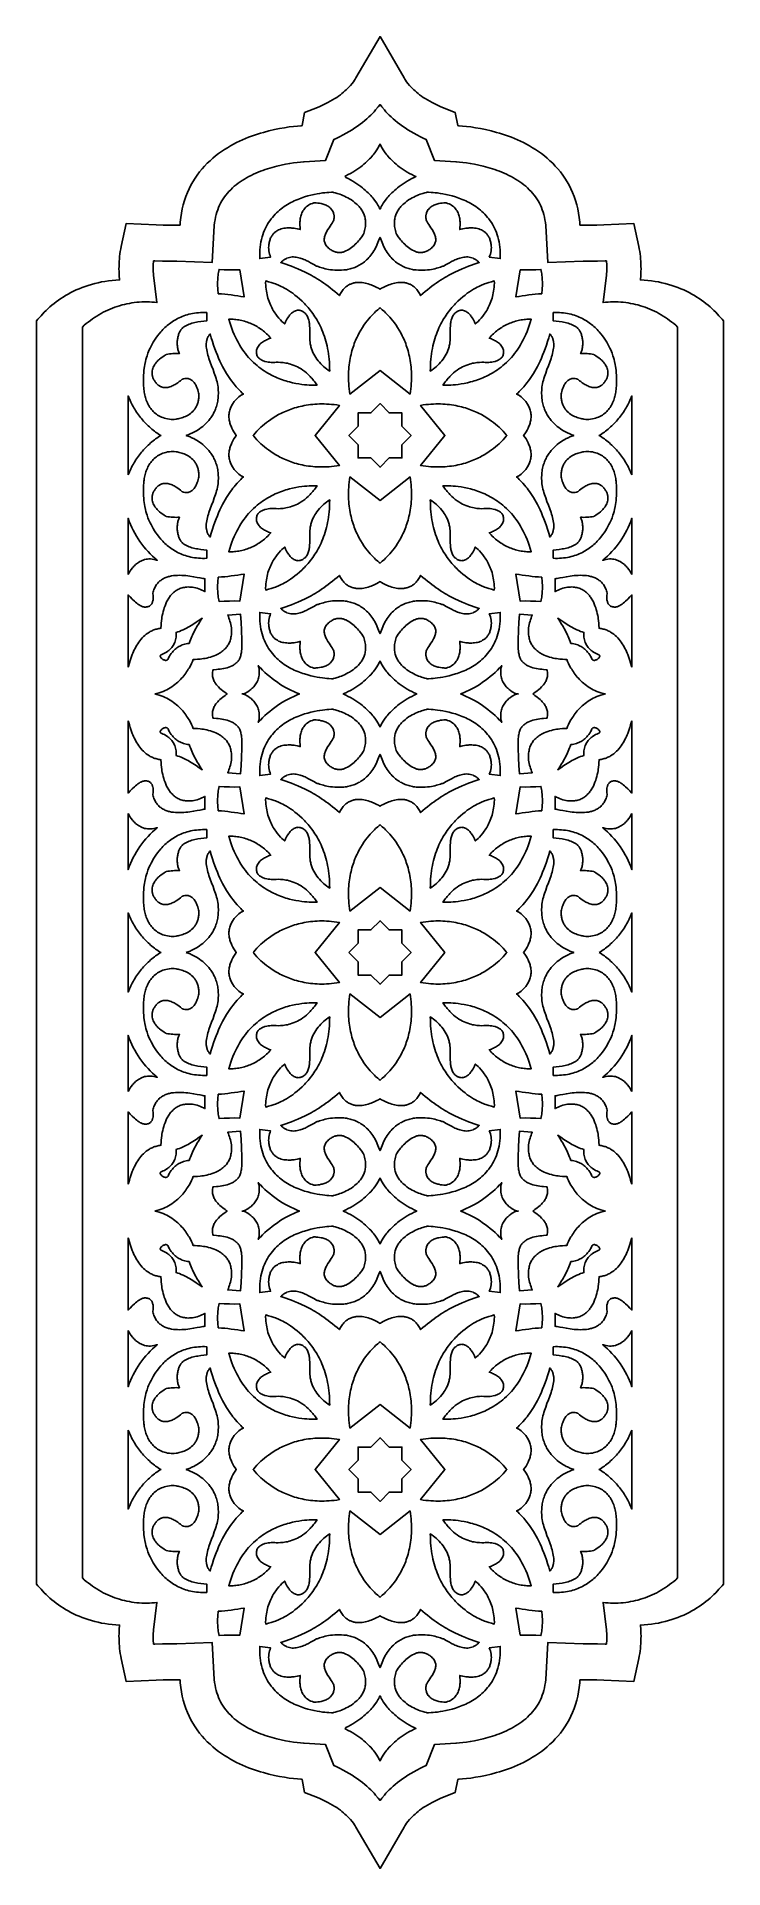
# Model space of a CAD drawing. Extents: x -75 to 75, y -200 to 200.
import ezdxf

# ---------------------------------------------------------------- set-up
doc = ezdxf.new("R2010")
doc.units = 0
doc.layers.add('LAYER_1', color=18, linetype='CONTINUOUS')
doc.layers.add('LAYER_10', color=140, linetype='CONTINUOUS')

msp = doc.modelspace()

# ---------------------------------------------------------------- linework, layer by layer
at = {"layer": 'LAYER_1'}
for points in [[(-7.71, 169.43), (-7.47, 169.26), (-6.93, 168.99), (-6.42, 168.72), (-5.94, 168.45), (-5.47, 168.16), (-5.03, 167.88), (-4.62, 167.59), (-4.22, 167.3), (-3.85, 167.01), (-3.5, 166.72), (-3.16, 166.43), (-2.85, 166.14), (-2.56, 165.86), (-2.29, 165.58), (-2.03, 165.3), (-1.79, 165.03), (-1.57, 164.77), (-1.37, 164.52), (-1.01, 164.03), (-0.72, 163.6), (-0.48, 163.21), (-0.29, 162.88), (-0.15, 162.62), (0, 162.33), (0.15, 162.62), (0.29, 162.88), (0.48, 163.21), (0.71, 163.6), (1.01, 164.03), (1.37, 164.52), (1.57, 164.77), (1.79, 165.03), (2.03, 165.3), (2.29, 165.58), (2.56, 165.86), (2.85, 166.14), (3.16, 166.43), (3.5, 166.72), (3.85, 167.01), (4.22, 167.3), (4.62, 167.59), (5.03, 167.88), (5.47, 168.16), (5.94, 168.45), (6.42, 168.72), (6.93, 168.99), (7.47, 169.26), (7.84, 169.43), (7.47, 169.61), (6.93, 169.87), (6.42, 170.14), (5.94, 170.42), (5.47, 170.7), (5.03, 170.99), (4.62, 171.27), (4.22, 171.56), (3.85, 171.86), (3.5, 172.15), (3.16, 172.44), (2.85, 172.72), (2.56, 173.01), (2.29, 173.29), (2.03, 173.56), (1.79, 173.83), (1.57, 174.09), (1.37, 174.35), (1.01, 174.83), (0.71, 175.27), (0.48, 175.65), (0.29, 175.98), (0.15, 176.24), (0, 176.53), (-0.15, 176.24), (-0.29, 175.98), (-0.48, 175.65), (-0.72, 175.27), (-1.01, 174.83), (-1.37, 174.35), (-1.57, 174.09), (-1.79, 173.83), (-2.03, 173.56), (-2.29, 173.29), (-2.56, 173.01), (-2.85, 172.72), (-3.16, 172.44), (-3.5, 172.15), (-3.85, 171.86), (-4.22, 171.56), (-4.62, 171.27), (-5.03, 170.99), (-5.47, 170.7), (-5.94, 170.42), (-6.42, 170.14), (-6.93, 169.87), (-7.47, 169.61)], [(-26.26, 152.2), (-26.25, 152.83), (-26.21, 153.45), (-26.16, 154.05), (-26.08, 154.62), (-25.99, 155.18), (-25.87, 155.72), (-25.73, 156.25), (-25.58, 156.75), (-25.41, 157.24), (-25.22, 157.71), (-25.02, 158.16), (-24.8, 158.6), (-24.57, 159.02), (-24.32, 159.42), (-24.06, 159.81), (-23.79, 160.18), (-23.51, 160.54), (-23.21, 160.88), (-22.91, 161.21), (-22.59, 161.52), (-22.27, 161.82), (-21.94, 162.11), (-21.6, 162.38), (-21.26, 162.64), (-20.91, 162.89), (-20.55, 163.13), (-20.19, 163.35), (-19.83, 163.56), (-19.46, 163.76), (-19.09, 163.95), (-18.72, 164.13), (-18.35, 164.3), (-17.97, 164.46), (-17.6, 164.6), (-17.23, 164.74), (-16.86, 164.87), (-16.5, 164.99), (-15.78, 165.21), (-15.08, 165.39), (-14.4, 165.55), (-13.75, 165.67), (-13.15, 165.78), (-12.58, 165.86), (-12.06, 165.92), (-11.6, 165.96), (-11.19, 165.99), (-10.59, 166.02), (-10.29, 166.02), (-10.13, 165.99), (-9.8, 165.91), (-9.33, 165.77), (-9.05, 165.67), (-8.75, 165.57), (-8.43, 165.44), (-8.09, 165.3), (-7.74, 165.14), (-7.37, 164.97), (-7, 164.77), (-6.63, 164.56), (-6.26, 164.33), (-5.89, 164.08), (-5.54, 163.81), (-5.19, 163.52), (-5.02, 163.36), (-4.86, 163.2), (-4.7, 163.04), (-4.54, 162.87), (-4.4, 162.69), (-4.25, 162.51), (-4.12, 162.33), (-3.99, 162.14), (-3.87, 161.94), (-3.75, 161.73), (-3.65, 161.52), (-3.55, 161.31), (-3.46, 161.09), (-3.38, 160.86), (-3.32, 160.63), (-3.26, 160.39), (-3.21, 160.14), (-3.18, 159.89), (-3.15, 159.63), (-3.14, 159.36), (-3.14, 159.09), (-3.16, 158.81), (-3.19, 158.53), (-3.23, 158.24), (-3.28, 157.94), (-3.36, 157.63), (-3.44, 157.32), (-3.55, 157), (-3.61, 156.88), (-3.77, 156.63), (-4, 156.29), (-4.32, 155.87), (-4.5, 155.64), (-4.7, 155.4), (-4.92, 155.15), (-5.15, 154.9), (-5.39, 154.66), (-5.65, 154.41), (-5.92, 154.17), (-6.2, 153.95), (-6.49, 153.73), (-6.8, 153.53), (-7.11, 153.35), (-7.43, 153.2), (-7.59, 153.13), (-7.75, 153.06), (-7.92, 153.01), (-8.08, 152.96), (-8.25, 152.92), (-8.42, 152.89), (-8.59, 152.87), (-8.76, 152.85), (-8.94, 152.85), (-9.11, 152.86), (-9.29, 152.87), (-9.46, 152.9), (-9.64, 152.94), (-9.81, 152.99), (-9.99, 153.05), (-10.17, 153.12), (-10.34, 153.21), (-10.52, 153.31), (-10.7, 153.42), (-10.87, 153.55), (-11.05, 153.69), (-11.23, 153.84), (-11.4, 154.01), (-11.58, 154.2), (-11.74, 154.4), (-11.87, 154.6), (-11.98, 154.8), (-12.06, 155.01), (-12.12, 155.22), (-12.16, 155.42), (-12.17, 155.63), (-12.16, 155.84), (-12.14, 156.05), (-12.1, 156.26), (-12.05, 156.47), (-11.98, 156.68), (-11.9, 156.89), (-11.81, 157.09), (-11.71, 157.29), (-11.6, 157.49), (-11.37, 157.88), (-11.12, 158.26), (-10.65, 158.96), (-10.44, 159.27), (-10.27, 159.55), (-10.2, 159.69), (-10.14, 159.81), (-10.1, 159.93), (-10.07, 160.03), (-10.05, 160.2), (-10.04, 160.37), (-10.03, 160.53), (-10.03, 160.69), (-10.03, 160.84), (-10.04, 160.98), (-10.06, 161.12), (-10.09, 161.26), (-10.12, 161.39), (-10.16, 161.51), (-10.25, 161.75), (-10.36, 161.97), (-10.49, 162.18), (-10.63, 162.36), (-10.79, 162.53), (-10.97, 162.69), (-11.15, 162.83), (-11.35, 162.96), (-11.55, 163.07), (-11.76, 163.18), (-11.97, 163.27), (-12.18, 163.35), (-12.4, 163.42), (-12.61, 163.48), (-12.82, 163.53), (-13.22, 163.61), (-13.59, 163.66), (-13.91, 163.68), (-14.17, 163.69), (-14.35, 163.69), (-14.43, 163.68), (-14.61, 163.64), (-14.77, 163.59), (-15.09, 163.47), (-15.38, 163.33), (-15.65, 163.17), (-15.9, 163), (-16.12, 162.82), (-16.32, 162.62), (-16.51, 162.41), (-16.67, 162.19), (-16.82, 161.97), (-16.94, 161.73), (-17.06, 161.49), (-17.15, 161.25), (-17.24, 161), (-17.31, 160.76), (-17.36, 160.51), (-17.41, 160.27), (-17.45, 160.03), (-17.47, 159.79), (-17.49, 159.56), (-17.5, 159.13), (-17.5, 158.74), (-17.47, 158.41), (-17.45, 158.15), (-17.4, 157.88), (-17.51, 157.92), (-17.73, 157.98), (-18.06, 158.05), (-18.47, 158.13), (-18.71, 158.16), (-18.96, 158.19), (-19.22, 158.21), (-19.49, 158.23), (-19.78, 158.24), (-20.07, 158.23), (-20.37, 158.22), (-20.67, 158.19), (-20.97, 158.15), (-21.27, 158.08), (-21.56, 158.01), (-21.86, 157.91), (-22.14, 157.79), (-22.42, 157.64), (-22.56, 157.56), (-22.69, 157.48), (-22.82, 157.38), (-22.94, 157.28), (-23.06, 157.18), (-23.18, 157.06), (-23.3, 156.94), (-23.41, 156.81), (-23.51, 156.68), (-23.61, 156.53), (-23.7, 156.38), (-23.79, 156.22), (-23.88, 156.05), (-23.95, 155.87), (-24.02, 155.69), (-24.09, 155.49), (-24.15, 155.29), (-24.2, 155.07), (-24.24, 154.85), (-24.28, 154.62), (-24.3, 154.44), (-24.31, 154.27), (-24.32, 153.92), (-24.29, 153.56), (-24.25, 153.21), (-24.18, 152.86), (-24.1, 152.52), (-23.99, 152.18), (-23.88, 151.85), (-26.25, 151.54)], [(23.87, 151.85), (23.99, 152.18), (24.1, 152.52), (24.18, 152.86), (24.25, 153.21), (24.29, 153.56), (24.32, 153.92), (24.31, 154.27), (24.3, 154.44), (24.28, 154.62), (24.24, 154.85), (24.2, 155.07), (24.15, 155.29), (24.09, 155.49), (24.02, 155.69), (23.95, 155.87), (23.88, 156.05), (23.79, 156.22), (23.7, 156.38), (23.61, 156.53), (23.51, 156.68), (23.41, 156.81), (23.3, 156.94), (23.18, 157.06), (23.06, 157.18), (22.94, 157.28), (22.82, 157.38), (22.69, 157.48), (22.56, 157.56), (22.42, 157.64), (22.14, 157.79), (21.86, 157.91), (21.56, 158.01), (21.27, 158.08), (20.97, 158.15), (20.67, 158.19), (20.37, 158.22), (20.07, 158.23), (19.78, 158.24), (19.49, 158.23), (19.22, 158.21), (18.96, 158.19), (18.71, 158.16), (18.47, 158.13), (18.06, 158.05), (17.73, 157.98), (17.51, 157.92), (17.4, 157.88), (17.45, 158.15), (17.47, 158.41), (17.5, 158.74), (17.5, 159.13), (17.49, 159.56), (17.47, 159.79), (17.45, 160.03), (17.41, 160.27), (17.36, 160.51), (17.31, 160.76), (17.24, 161), (17.15, 161.25), (17.06, 161.49), (16.94, 161.73), (16.82, 161.97), (16.67, 162.19), (16.51, 162.41), (16.32, 162.62), (16.12, 162.82), (15.9, 163), (15.65, 163.17), (15.38, 163.33), (15.09, 163.47), (14.77, 163.59), (14.61, 163.64), (14.43, 163.68), (14.35, 163.69), (14.17, 163.69), (13.91, 163.68), (13.59, 163.66), (13.22, 163.61), (12.82, 163.53), (12.61, 163.48), (12.4, 163.42), (12.18, 163.35), (11.97, 163.27), (11.76, 163.18), (11.55, 163.07), (11.34, 162.96), (11.15, 162.83), (10.97, 162.69), (10.79, 162.53), (10.63, 162.36), (10.48, 162.18), (10.36, 161.97), (10.25, 161.75), (10.16, 161.51), (10.12, 161.39), (10.09, 161.26), (10.06, 161.12), (10.04, 160.98), (10.03, 160.84), (10.03, 160.69), (10.03, 160.53), (10.04, 160.37), (10.05, 160.2), (10.07, 160.03), (10.1, 159.93), (10.14, 159.81), (10.2, 159.69), (10.27, 159.55), (10.44, 159.27), (10.65, 158.96), (11.12, 158.26), (11.37, 157.88), (11.6, 157.49), (11.71, 157.29), (11.81, 157.09), (11.9, 156.89), (11.98, 156.68), (12.05, 156.47), (12.1, 156.26), (12.14, 156.05), (12.16, 155.84), (12.17, 155.63), (12.16, 155.42), (12.12, 155.22), (12.06, 155.01), (11.98, 154.8), (11.87, 154.6), (11.74, 154.4), (11.58, 154.2), (11.4, 154.01), (11.23, 153.84), (11.05, 153.69), (10.87, 153.55), (10.7, 153.42), (10.52, 153.31), (10.34, 153.21), (10.17, 153.12), (9.99, 153.05), (9.81, 152.99), (9.64, 152.94), (9.46, 152.9), (9.29, 152.87), (9.11, 152.86), (8.94, 152.85), (8.76, 152.85), (8.59, 152.87), (8.42, 152.89), (8.25, 152.92), (8.08, 152.96), (7.92, 153.01), (7.75, 153.06), (7.59, 153.13), (7.43, 153.2), (7.11, 153.35), (6.8, 153.53), (6.49, 153.73), (6.2, 153.95), (5.92, 154.17), (5.65, 154.41), (5.39, 154.66), (5.15, 154.9), (4.92, 155.15), (4.7, 155.4), (4.5, 155.64), (4.32, 155.87), (4, 156.29), (3.77, 156.63), (3.61, 156.88), (3.55, 157), (3.44, 157.32), (3.36, 157.63), (3.28, 157.94), (3.23, 158.24), (3.18, 158.53), (3.16, 158.81), (3.14, 159.09), (3.14, 159.36), (3.15, 159.63), (3.18, 159.89), (3.21, 160.14), (3.26, 160.39), (3.32, 160.63), (3.38, 160.86), (3.46, 161.09), (3.55, 161.31), (3.65, 161.52), (3.75, 161.73), (3.87, 161.94), (3.99, 162.14), (4.12, 162.33), (4.25, 162.51), (4.4, 162.69), (4.54, 162.87), (4.7, 163.04), (4.86, 163.2), (5.02, 163.36), (5.19, 163.52), (5.54, 163.81), (5.89, 164.08), (6.26, 164.33), (6.63, 164.56), (7, 164.77), (7.37, 164.97), (7.74, 165.14), (8.09, 165.3), (8.43, 165.44), (8.75, 165.57), (9.05, 165.67), (9.33, 165.77), (9.8, 165.91), (10.13, 165.99), (10.29, 166.02), (10.59, 166.02), (11.19, 165.99), (11.6, 165.96), (12.06, 165.92), (12.58, 165.86), (13.15, 165.78), (13.75, 165.67), (14.4, 165.55), (15.08, 165.39), (15.78, 165.21), (16.5, 164.99), (16.86, 164.87), (17.23, 164.74), (17.6, 164.6), (17.97, 164.46), (18.35, 164.3), (18.72, 164.13), (19.09, 163.95), (19.46, 163.76), (19.83, 163.56), (20.19, 163.35), (20.55, 163.13), (20.91, 162.89), (21.26, 162.64), (21.6, 162.38), (21.94, 162.11), (22.27, 161.82), (22.59, 161.52), (22.91, 161.21), (23.21, 160.88), (23.51, 160.54), (23.79, 160.18), (24.06, 159.81), (24.32, 159.42), (24.57, 159.02), (24.8, 158.6), (25.02, 158.16), (25.22, 157.71), (25.41, 157.24), (25.58, 156.75), (25.73, 156.25), (25.87, 155.72), (25.99, 155.18), (26.08, 154.62), (26.16, 154.05), (26.21, 153.45), (26.25, 152.83), (26.26, 152.2), (26.25, 151.54)], [(-9.37, 143.9), (-9.87, 144.32), (-10.36, 144.73), (-10.85, 145.11), (-11.34, 145.48), (-11.82, 145.84), (-12.3, 146.18), (-12.77, 146.5), (-13.24, 146.81), (-13.7, 147.1), (-14.16, 147.38), (-14.6, 147.64), (-15.05, 147.89), (-15.48, 148.13), (-15.9, 148.36), (-16.32, 148.57), (-17.13, 148.96), (-17.91, 149.31), (-18.65, 149.62), (-19.34, 149.89), (-19.99, 150.12), (-20.6, 150.33), (-21.66, 150.66), (-21.53, 150.79), (-21.4, 150.92), (-21.27, 151.04), (-21.14, 151.14), (-21, 151.24), (-20.87, 151.33), (-20.73, 151.42), (-20.59, 151.49), (-20.45, 151.56), (-20.31, 151.62), (-20.03, 151.72), (-19.75, 151.8), (-19.46, 151.85), (-19.17, 151.88), (-18.89, 151.88), (-18.6, 151.87), (-18.31, 151.84), (-18.02, 151.79), (-17.74, 151.72), (-17.46, 151.64), (-17.18, 151.55), (-16.91, 151.45), (-16.64, 151.35), (-16.37, 151.23), (-16.11, 151.11), (-15.62, 150.86), (-15.15, 150.61), (-14.34, 150.15), (-14, 149.98), (-13.85, 149.9), (-13.71, 149.85), (-13.53, 149.78), (-13.18, 149.66), (-12.66, 149.5), (-12.35, 149.42), (-12.01, 149.33), (-11.64, 149.25), (-11.24, 149.17), (-10.81, 149.11), (-10.36, 149.05), (-9.9, 149.01), (-9.41, 148.98), (-8.91, 148.98), (-8.4, 149), (-7.88, 149.04), (-7.62, 149.07), (-7.35, 149.11), (-7.09, 149.16), (-6.82, 149.21), (-6.55, 149.28), (-6.29, 149.35), (-6.02, 149.43), (-5.75, 149.52), (-5.48, 149.62), (-5.22, 149.74), (-4.95, 149.86), (-4.69, 149.99), (-4.43, 150.14), (-4.17, 150.29), (-3.91, 150.46), (-3.66, 150.64), (-3.41, 150.84), (-3.16, 151.04), (-2.92, 151.26), (-2.68, 151.5), (-2.45, 151.74), (-2.22, 152.01), (-1.99, 152.28), (-1.77, 152.58), (-1.56, 152.89), (-1.35, 153.21), (-1.15, 153.55), (-0.96, 153.91), (-0.77, 154.28), (-0.59, 154.67), (-0.44, 155.04), (-0.3, 155.42), (-0.16, 155.79), (0, 156.17), (0.16, 155.79), (0.3, 155.42), (0.44, 155.04), (0.59, 154.67), (0.77, 154.28), (0.96, 153.91), (1.15, 153.55), (1.35, 153.21), (1.56, 152.89), (1.77, 152.58), (1.99, 152.28), (2.22, 152.01), (2.45, 151.74), (2.68, 151.5), (2.92, 151.26), (3.16, 151.04), (3.41, 150.84), (3.66, 150.64), (3.91, 150.46), (4.17, 150.29), (4.43, 150.14), (4.69, 149.99), (4.95, 149.86), (5.22, 149.74), (5.48, 149.62), (5.75, 149.52), (6.02, 149.43), (6.29, 149.35), (6.55, 149.28), (6.82, 149.21), (7.09, 149.16), (7.35, 149.11), (7.62, 149.07), (7.88, 149.04), (8.4, 149), (8.91, 148.98), (9.41, 148.98), (9.9, 149.01), (10.36, 149.05), (10.81, 149.11), (11.24, 149.17), (11.64, 149.25), (12.01, 149.33), (12.35, 149.42), (12.66, 149.5), (13.18, 149.66), (13.53, 149.78), (13.71, 149.85), (13.85, 149.9), (14, 149.98), (14.34, 150.15), (15.15, 150.61), (15.62, 150.86), (16.11, 151.11), (16.37, 151.23), (16.64, 151.35), (16.91, 151.45), (17.18, 151.55), (17.46, 151.64), (17.74, 151.72), (18.02, 151.79), (18.31, 151.84), (18.6, 151.87), (18.89, 151.88), (19.17, 151.88), (19.46, 151.85), (19.75, 151.8), (20.03, 151.72), (20.31, 151.62), (20.45, 151.56), (20.59, 151.49), (20.73, 151.42), (20.87, 151.33), (21, 151.24), (21.14, 151.14), (21.27, 151.04), (21.4, 150.92), (21.53, 150.79), (21.66, 150.66), (20.6, 150.33), (19.99, 150.12), (19.34, 149.89), (18.65, 149.62), (17.91, 149.31), (17.13, 148.96), (16.32, 148.57), (15.9, 148.36), (15.48, 148.13), (15.04, 147.89), (14.6, 147.64), (14.16, 147.38), (13.7, 147.1), (13.24, 146.81), (12.77, 146.5), (12.3, 146.18), (11.82, 145.84), (11.34, 145.48), (10.85, 145.11), (10.36, 144.73), (9.87, 144.32), (9.37, 143.9), (8.86, 143.46), (8.74, 143.71), (8.61, 143.94), (8.48, 144.16), (8.34, 144.37), (8.2, 144.57), (8.05, 144.75), (7.9, 144.92), (7.75, 145.08), (7.59, 145.23), (7.43, 145.37), (7.27, 145.5), (7.11, 145.61), (6.94, 145.72), (6.77, 145.82), (6.6, 145.91), (6.42, 145.98), (6.25, 146.05), (6.07, 146.11), (5.89, 146.17), (5.71, 146.21), (5.53, 146.25), (5.35, 146.28), (5.17, 146.3), (4.99, 146.32), (4.63, 146.33), (4.27, 146.32), (3.91, 146.29), (3.56, 146.24), (3.22, 146.17), (2.88, 146.09), (2.56, 146), (2.24, 145.9), (1.94, 145.79), (1.66, 145.68), (1.39, 145.56), (1.14, 145.45), (0.7, 145.23), (0.35, 145.04), (0.12, 144.9), (0, 144.83), (-0.12, 144.9), (-0.35, 145.04), (-0.7, 145.23), (-1.14, 145.45), (-1.39, 145.56), (-1.66, 145.68), (-1.94, 145.79), (-2.24, 145.9), (-2.56, 146), (-2.88, 146.09), (-3.22, 146.17), (-3.56, 146.24), (-3.91, 146.29), (-4.27, 146.32), (-4.63, 146.33), (-4.99, 146.32), (-5.17, 146.3), (-5.35, 146.28), (-5.53, 146.25), (-5.71, 146.21), (-5.89, 146.17), (-6.07, 146.11), (-6.25, 146.05), (-6.42, 145.98), (-6.6, 145.91), (-6.77, 145.82), (-6.94, 145.72), (-7.11, 145.61), (-7.27, 145.5), (-7.43, 145.37), (-7.59, 145.23), (-7.75, 145.08), (-7.9, 144.92), (-8.05, 144.75), (-8.2, 144.57), (-8.34, 144.37), (-8.48, 144.16), (-8.61, 143.94), (-8.74, 143.71), (-8.86, 143.46)], [(-30.38, 143.28), (-31.08, 143.39), (-31.79, 143.49), (-32.5, 143.59), (-33.2, 143.67), (-33.91, 143.74), (-34.62, 143.8), (-35.33, 143.86), (-35.37, 144.19), (-35.41, 144.52), (-35.43, 144.85), (-35.45, 145.18), (-35.46, 145.51), (-35.47, 145.85), (-35.47, 146.18), (-35.46, 146.52), (-35.45, 146.85), (-35.42, 147.18), (-35.4, 147.52), (-35.36, 147.85), (-35.32, 148.18), (-35.27, 148.51), (-35.21, 148.83), (-35.15, 149.16), (-34.01, 149.1), (-32.87, 149.06), (-31.73, 149.05), (-30.6, 149.06), (-29.67, 143.16)], [(30.59, 149.06), (31.73, 149.05), (32.87, 149.06), (34.01, 149.1), (35.15, 149.16), (35.21, 148.83), (35.27, 148.51), (35.32, 148.18), (35.36, 147.85), (35.39, 147.52), (35.42, 147.18), (35.45, 146.85), (35.46, 146.52), (35.47, 146.18), (35.47, 145.85), (35.46, 145.51), (35.45, 145.18), (35.43, 144.85), (35.41, 144.52), (35.37, 144.19), (35.33, 143.86), (34.62, 143.8), (33.91, 143.74), (33.2, 143.67), (32.5, 143.59), (31.79, 143.49), (31.08, 143.39), (30.38, 143.28), (29.67, 143.16)], [(-11.33, 127.2), (-11.67, 127.44), (-12, 127.7), (-12.32, 127.97), (-12.63, 128.26), (-12.94, 128.56), (-13.23, 128.88), (-13.5, 129.21), (-13.77, 129.55), (-14.01, 129.91), (-14.24, 130.27), (-14.45, 130.65), (-14.64, 131.03), (-14.81, 131.43), (-14.96, 131.83), (-15.08, 132.24), (-15.14, 132.47), (-15.18, 132.71), (-15.22, 132.95), (-15.25, 133.2), (-15.29, 133.71), (-15.32, 134.23), (-15.32, 134.76), (-15.33, 135.29), (-15.34, 136.34), (-15.36, 136.85), (-15.41, 137.34), (-15.44, 137.58), (-15.48, 137.82), (-15.53, 138.05), (-15.59, 138.27), (-15.67, 138.48), (-15.75, 138.69), (-15.84, 138.89), (-15.95, 139.08), (-16.07, 139.26), (-16.21, 139.43), (-16.36, 139.59), (-16.53, 139.73), (-16.77, 139.9), (-16.88, 139.97), (-16.99, 140.03), (-17.1, 140.09), (-17.21, 140.13), (-17.32, 140.17), (-17.43, 140.2), (-17.64, 140.24), (-17.85, 140.25), (-18.05, 140.24), (-18.25, 140.2), (-18.44, 140.14), (-18.62, 140.07), (-18.8, 139.97), (-18.97, 139.86), (-19.14, 139.73), (-19.3, 139.6), (-19.45, 139.45), (-19.6, 139.3), (-19.74, 139.14), (-19.87, 138.97), (-19.99, 138.8), (-20.11, 138.63), (-20.31, 138.3), (-20.49, 137.99), (-20.63, 137.72), (-20.73, 137.49), (-20.8, 137.33), (-20.82, 137.26), (-21.1, 137.5), (-21.41, 137.79), (-21.74, 138.13), (-22.08, 138.51), (-22.43, 138.94), (-22.61, 139.18), (-22.78, 139.42), (-22.96, 139.68), (-23.13, 139.94), (-23.3, 140.22), (-23.47, 140.51), (-23.63, 140.82), (-23.79, 141.13), (-23.94, 141.45), (-24.08, 141.79), (-24.22, 142.13), (-24.34, 142.49), (-24.46, 142.86), (-24.57, 143.24), (-24.67, 143.63), (-24.75, 144.03), (-24.82, 144.45), (-24.88, 144.87), (-24.93, 145.3), (-24.95, 145.75), (-24.97, 146.2), (-24.96, 146.67), (-24.35, 146.49), (-23.74, 146.31), (-23.13, 146.12), (-22.83, 146.02), (-22.53, 145.9), (-22.29, 145.81), (-21.84, 145.6), (-21.55, 145.46), (-21.22, 145.29), (-20.85, 145.09), (-20.44, 144.85), (-20.01, 144.59), (-19.55, 144.29), (-19.07, 143.95), (-18.58, 143.58), (-18.07, 143.17), (-17.55, 142.73), (-17.03, 142.24), (-16.76, 141.99), (-16.5, 141.72), (-16.24, 141.44), (-15.97, 141.15), (-15.71, 140.85), (-15.45, 140.54), (-15.2, 140.22), (-14.95, 139.89), (-14.7, 139.55), (-14.45, 139.2), (-14.21, 138.83), (-13.97, 138.46), (-13.74, 138.07), (-13.52, 137.67), (-13.3, 137.25), (-13.09, 136.83), (-12.88, 136.39), (-12.68, 135.95), (-12.5, 135.48), (-12.32, 135.01), (-12.15, 134.52), (-11.98, 134.02), (-11.83, 133.51), (-11.69, 132.99), (-11.57, 132.45), (-11.45, 131.89), (-11.34, 131.33), (-11.25, 130.75), (-11.17, 130.15), (-11.11, 129.55), (-11.05, 128.93), (-11.02, 128.29), (-11, 127.64), (-10.99, 126.97)], [(11, 127.64), (11.02, 128.29), (11.05, 128.93), (11.11, 129.55), (11.17, 130.15), (11.25, 130.75), (11.34, 131.33), (11.45, 131.89), (11.56, 132.45), (11.69, 132.99), (11.83, 133.51), (11.98, 134.02), (12.15, 134.52), (12.32, 135.01), (12.5, 135.48), (12.68, 135.95), (12.88, 136.39), (13.09, 136.83), (13.3, 137.25), (13.52, 137.67), (13.74, 138.07), (13.97, 138.46), (14.21, 138.83), (14.45, 139.2), (14.7, 139.55), (14.95, 139.89), (15.2, 140.22), (15.45, 140.54), (15.71, 140.85), (15.97, 141.15), (16.24, 141.44), (16.5, 141.72), (16.76, 141.99), (17.02, 142.24), (17.55, 142.73), (18.07, 143.17), (18.58, 143.58), (19.07, 143.95), (19.55, 144.29), (20.01, 144.59), (20.44, 144.85), (20.85, 145.09), (21.22, 145.29), (21.55, 145.46), (21.84, 145.6), (22.29, 145.81), (22.53, 145.9), (22.83, 146.02), (23.13, 146.12), (23.74, 146.31), (24.35, 146.49), (24.96, 146.67), (24.97, 146.2), (24.95, 145.75), (24.93, 145.3), (24.88, 144.87), (24.82, 144.45), (24.75, 144.03), (24.67, 143.63), (24.57, 143.24), (24.46, 142.86), (24.34, 142.49), (24.22, 142.13), (24.08, 141.79), (23.94, 141.45), (23.79, 141.13), (23.63, 140.82), (23.47, 140.51), (23.3, 140.22), (23.13, 139.94), (22.96, 139.68), (22.78, 139.42), (22.61, 139.18), (22.43, 138.94), (22.08, 138.51), (21.74, 138.13), (21.41, 137.79), (21.1, 137.5), (20.82, 137.26), (20.8, 137.33), (20.73, 137.49), (20.63, 137.72), (20.49, 137.99), (20.31, 138.3), (20.11, 138.63), (19.99, 138.8), (19.87, 138.97), (19.74, 139.14), (19.6, 139.3), (19.45, 139.45), (19.3, 139.6), (19.14, 139.73), (18.97, 139.86), (18.8, 139.97), (18.62, 140.07), (18.44, 140.14), (18.25, 140.2), (18.05, 140.24), (17.85, 140.25), (17.64, 140.24), (17.43, 140.2), (17.32, 140.17), (17.21, 140.13), (17.1, 140.09), (16.99, 140.03), (16.88, 139.97), (16.77, 139.9), (16.53, 139.73), (16.36, 139.59), (16.21, 139.43), (16.07, 139.26), (15.95, 139.08), (15.84, 138.89), (15.75, 138.69), (15.67, 138.48), (15.59, 138.27), (15.53, 138.05), (15.48, 137.82), (15.44, 137.58), (15.41, 137.34), (15.36, 136.85), (15.34, 136.34), (15.33, 135.29), (15.32, 134.76), (15.32, 134.23), (15.29, 133.71), (15.25, 133.2), (15.22, 132.95), (15.18, 132.71), (15.14, 132.47), (15.08, 132.24), (14.96, 131.83), (14.81, 131.43), (14.64, 131.03), (14.45, 130.65), (14.24, 130.27), (14.01, 129.91), (13.77, 129.55), (13.5, 129.21), (13.23, 128.88), (12.94, 128.56), (12.63, 128.26), (12.32, 127.97), (12, 127.7), (11.67, 127.44), (11.33, 127.2), (10.99, 126.97)], [(-6.66, 122.54), (-6.73, 123.11), (-6.79, 123.67), (-6.83, 124.23), (-6.86, 124.77), (-6.87, 125.31), (-6.87, 125.84), (-6.87, 126.35), (-6.85, 126.86), (-6.82, 127.36), (-6.77, 127.84), (-6.72, 128.32), (-6.66, 128.79), (-6.59, 129.25), (-6.51, 129.7), (-6.43, 130.14), (-6.33, 130.57), (-6.23, 130.99), (-6.12, 131.4), (-6, 131.8), (-5.87, 132.2), (-5.74, 132.58), (-5.61, 132.96), (-5.47, 133.32), (-5.32, 133.68), (-5.17, 134.02), (-5.01, 134.36), (-4.85, 134.69), (-4.53, 135.32), (-4.19, 135.92), (-3.84, 136.48), (-3.5, 137), (-3.15, 137.49), (-2.8, 137.95), (-2.46, 138.37), (-2.13, 138.76), (-1.81, 139.11), (-1.5, 139.43), (-1.22, 139.71), (-0.95, 139.96), (-0.5, 140.36), (-0.18, 140.64), (0, 140.78), (0.18, 140.64), (0.5, 140.36), (0.95, 139.96), (1.22, 139.71), (1.5, 139.43), (1.81, 139.11), (2.13, 138.76), (2.46, 138.37), (2.8, 137.95), (3.15, 137.49), (3.5, 137), (3.84, 136.48), (4.19, 135.92), (4.53, 135.32), (4.85, 134.69), (5.01, 134.36), (5.17, 134.02), (5.32, 133.68), (5.47, 133.32), (5.61, 132.96), (5.74, 132.58), (5.87, 132.2), (6, 131.8), (6.12, 131.4), (6.23, 130.99), (6.33, 130.57), (6.43, 130.14), (6.51, 129.7), (6.59, 129.25), (6.66, 128.79), (6.72, 128.32), (6.77, 127.84), (6.82, 127.36), (6.85, 126.86), (6.87, 126.35), (6.87, 125.84), (6.87, 125.31), (6.86, 124.77), (6.83, 124.23), (6.79, 123.67), (6.73, 123.11), (6.66, 122.54), (6.58, 121.95), (0, 127.07), (-6.58, 121.95)], [(-45.61, 116.4), (-46, 116.45), (-46.38, 116.51), (-46.74, 116.59), (-47.08, 116.69), (-47.41, 116.8), (-47.72, 116.92), (-48.02, 117.06), (-48.3, 117.21), (-48.57, 117.37), (-48.82, 117.54), (-49.06, 117.72), (-49.29, 117.92), (-49.51, 118.12), (-49.71, 118.33), (-49.9, 118.56), (-50.08, 118.79), (-50.25, 119.03), (-50.4, 119.27), (-50.55, 119.53), (-50.68, 119.79), (-50.81, 120.05), (-50.92, 120.32), (-51.03, 120.6), (-51.12, 120.88), (-51.21, 121.17), (-51.29, 121.45), (-51.36, 121.74), (-51.42, 122.04), (-51.47, 122.33), (-51.52, 122.63), (-51.56, 122.92), (-51.59, 123.22), (-51.64, 123.81), (-51.66, 124.4), (-51.67, 124.97), (-51.65, 125.54), (-51.63, 126.08), (-51.59, 126.61), (-51.54, 127.1), (-51.48, 127.57), (-51.42, 128), (-51.35, 128.4), (-51.23, 129.05), (-51.13, 129.51), (-51.08, 129.72), (-51.02, 129.93), (-50.88, 130.33), (-50.67, 130.89), (-50.54, 131.22), (-50.38, 131.58), (-50.2, 131.97), (-50, 132.38), (-49.77, 132.81), (-49.52, 133.25), (-49.24, 133.7), (-48.93, 134.17), (-48.6, 134.63), (-48.23, 135.1), (-47.84, 135.57), (-47.63, 135.79), (-47.42, 136.02), (-47.19, 136.25), (-46.96, 136.47), (-46.72, 136.69), (-46.48, 136.9), (-46.22, 137.12), (-45.96, 137.32), (-45.69, 137.52), (-45.4, 137.72), (-45.12, 137.91), (-44.82, 138.09), (-44.51, 138.26), (-44.19, 138.43), (-43.87, 138.59), (-43.53, 138.74), (-43.19, 138.89), (-42.84, 139.02), (-42.47, 139.14), (-42.1, 139.26), (-41.72, 139.36), (-41.33, 139.45), (-40.93, 139.53), (-40.51, 139.6), (-40.09, 139.65), (-39.66, 139.7), (-39.22, 139.73), (-38.76, 139.74), (-38.3, 139.74), (-37.82, 139.73), (-37.82, 137.93), (-38.47, 137.86), (-39.13, 137.78), (-39.78, 137.69), (-40.11, 137.64), (-40.43, 137.58), (-40.75, 137.5), (-41.07, 137.42), (-41.38, 137.32), (-41.68, 137.21), (-41.98, 137.09), (-42.28, 136.95), (-42.56, 136.79), (-42.84, 136.61), (-42.98, 136.51), (-43.11, 136.39), (-43.24, 136.27), (-43.36, 136.13), (-43.47, 135.98), (-43.57, 135.83), (-43.67, 135.67), (-43.76, 135.5), (-43.84, 135.33), (-43.92, 135.14), (-43.98, 134.96), (-44.04, 134.77), (-44.1, 134.57), (-44.14, 134.37), (-44.18, 134.17), (-44.21, 133.96), (-44.24, 133.75), (-44.26, 133.54), (-44.27, 133.33), (-44.27, 133.12), (-44.27, 132.91), (-44.26, 132.7), (-44.25, 132.49), (-44.22, 132.28), (-44.2, 132.08), (-44.16, 131.88), (-44.12, 131.68), (-44.07, 131.49), (-44.02, 131.3), (-43.96, 131.12), (-43.89, 130.94), (-43.82, 130.77), (-44.18, 130.78), (-44.54, 130.79), (-44.9, 130.78), (-45.26, 130.77), (-45.62, 130.74), (-45.98, 130.7), (-46.33, 130.64), (-46.68, 130.57), (-46.77, 130.53), (-46.94, 130.44), (-47.17, 130.3), (-47.46, 130.1), (-47.79, 129.86), (-48.14, 129.58), (-48.31, 129.42), (-48.49, 129.25), (-48.66, 129.07), (-48.83, 128.88), (-48.99, 128.68), (-49.14, 128.48), (-49.28, 128.26), (-49.4, 128.04), (-49.52, 127.8), (-49.61, 127.56), (-49.69, 127.31), (-49.74, 127.05), (-49.77, 126.79), (-49.78, 126.52), (-49.78, 126.38), (-49.76, 126.24), (-49.74, 126.1), (-49.71, 125.96), (-49.68, 125.81), (-49.63, 125.67), (-49.58, 125.52), (-49.52, 125.37), (-49.45, 125.22), (-49.37, 125.07), (-49.28, 124.91), (-49.18, 124.76), (-49.08, 124.61), (-48.97, 124.47), (-48.86, 124.33), (-48.75, 124.21), (-48.64, 124.1), (-48.53, 123.99), (-48.41, 123.9), (-48.29, 123.81), (-48.18, 123.73), (-48.06, 123.66), (-47.94, 123.6), (-47.82, 123.55), (-47.7, 123.5), (-47.57, 123.46), (-47.33, 123.41), (-47.08, 123.37), (-46.84, 123.37), (-46.59, 123.38), (-46.35, 123.41), (-46.1, 123.47), (-45.87, 123.53), (-45.63, 123.62), (-45.4, 123.71), (-45.18, 123.81), (-44.96, 123.93), (-44.75, 124.04), (-44.55, 124.17), (-44.18, 124.41), (-43.86, 124.66), (-43.58, 124.87), (-43.37, 125.05), (-43.22, 125.18), (-43.14, 125.23), (-42.88, 125.3), (-42.62, 125.35), (-42.38, 125.37), (-42.15, 125.36), (-41.93, 125.33), (-41.73, 125.28), (-41.53, 125.21), (-41.35, 125.12), (-41.18, 125.01), (-41.02, 124.89), (-40.87, 124.75), (-40.72, 124.6), (-40.59, 124.45), (-40.47, 124.28), (-40.36, 124.11), (-40.25, 123.93), (-40.16, 123.75), (-40.07, 123.56), (-39.99, 123.38), (-39.92, 123.2), (-39.79, 122.85), (-39.7, 122.52), (-39.63, 122.24), (-39.58, 122.01), (-39.56, 121.85), (-39.55, 121.78), (-39.55, 121.53), (-39.56, 121.29), (-39.58, 121.06), (-39.61, 120.83), (-39.65, 120.62), (-39.69, 120.41), (-39.74, 120.2), (-39.8, 120.01), (-39.86, 119.82), (-39.93, 119.63), (-40, 119.46), (-40.08, 119.29), (-40.17, 119.13), (-40.26, 118.97), (-40.36, 118.82), (-40.46, 118.67), (-40.56, 118.53), (-40.67, 118.4), (-40.9, 118.15), (-41.14, 117.92), (-41.39, 117.71), (-41.66, 117.52), (-41.93, 117.36), (-42.2, 117.2), (-42.48, 117.07), (-42.76, 116.95), (-43.03, 116.84), (-43.31, 116.75), (-43.58, 116.68), (-43.84, 116.61), (-44.09, 116.55), (-44.33, 116.51), (-44.55, 116.47), (-44.95, 116.42), (-45.27, 116.4), (-45.5, 116.39)], [(-15.02, 123.9), (-15.46, 123.91), (-15.95, 123.95), (-16.5, 123.99), (-17.09, 124.06), (-17.72, 124.15), (-18.38, 124.27), (-19.08, 124.41), (-19.8, 124.59), (-20.17, 124.69), (-20.55, 124.8), (-20.93, 124.92), (-21.31, 125.05), (-21.7, 125.19), (-22.09, 125.34), (-22.49, 125.51), (-22.88, 125.68), (-23.28, 125.87), (-23.68, 126.07), (-24.08, 126.28), (-24.48, 126.5), (-24.87, 126.74), (-25.27, 126.99), (-25.66, 127.26), (-26.06, 127.54), (-26.45, 127.84), (-26.83, 128.15), (-27.22, 128.48), (-27.59, 128.83), (-27.97, 129.19), (-28.33, 129.57), (-28.69, 129.96), (-29.05, 130.38), (-29.4, 130.81), (-29.74, 131.26), (-30.07, 131.73), (-30.39, 132.22), (-30.7, 132.73), (-31.01, 133.26), (-31.3, 133.81), (-31.58, 134.38), (-31.86, 134.97), (-32.11, 135.59), (-32.36, 136.23), (-32.59, 136.89), (-32.81, 137.57), (-33.02, 138.28), (-32.71, 138.29), (-32.4, 138.29), (-32.08, 138.28), (-31.77, 138.26), (-31.45, 138.23), (-31.14, 138.19), (-30.82, 138.14), (-30.51, 138.08), (-30.19, 138.01), (-29.88, 137.93), (-29.56, 137.85), (-29.25, 137.75), (-28.94, 137.64), (-28.64, 137.53), (-28.33, 137.41), (-28.03, 137.28), (-27.73, 137.14), (-27.44, 136.99), (-27.15, 136.83), (-26.86, 136.67), (-26.58, 136.5), (-26.3, 136.32), (-26.03, 136.13), (-25.76, 135.94), (-25.5, 135.74), (-25.25, 135.53), (-25, 135.31), (-24.76, 135.09), (-24.52, 134.86), (-24.3, 134.63), (-24.08, 134.39), (-23.87, 134.14), (-24.33, 133.99), (-24.56, 133.89), (-24.79, 133.79), (-25.02, 133.68), (-25.25, 133.56), (-25.47, 133.43), (-25.68, 133.3), (-25.89, 133.14), (-26.08, 132.98), (-26.26, 132.81), (-26.42, 132.63), (-26.57, 132.43), (-26.69, 132.22), (-26.8, 132), (-26.84, 131.89), (-26.88, 131.77), (-26.94, 131.51), (-26.98, 131.26), (-26.99, 131.03), (-26.97, 130.81), (-26.93, 130.61), (-26.87, 130.42), (-26.79, 130.24), (-26.7, 130.08), (-26.58, 129.94), (-26.46, 129.8), (-26.32, 129.68), (-26.17, 129.56), (-26.01, 129.46), (-25.84, 129.37), (-25.66, 129.28), (-25.48, 129.21), (-25.3, 129.15), (-25.12, 129.09), (-24.75, 128.99), (-24.4, 128.93), (-24.08, 128.88), (-23.8, 128.85), (-23.58, 128.84), (-23.35, 128.83), (-23.23, 128.84), (-23, 128.86), (-22.67, 128.88), (-22.25, 128.89), (-21.75, 128.87), (-21.47, 128.86), (-21.18, 128.83), (-20.88, 128.79), (-20.55, 128.73), (-20.22, 128.67), (-19.87, 128.58), (-19.52, 128.48), (-19.15, 128.36), (-18.78, 128.22), (-18.4, 128.06), (-18.02, 127.88), (-17.63, 127.67), (-17.23, 127.43), (-16.84, 127.17), (-16.44, 126.88), (-16.05, 126.55), (-15.66, 126.2), (-15.26, 125.81), (-15.07, 125.6), (-14.88, 125.39), (-14.69, 125.16), (-14.5, 124.93), (-14.31, 124.69), (-14.12, 124.43), (-13.94, 124.17), (-13.75, 123.9), (-14.05, 123.89), (-14.63, 123.89)], [(14.05, 123.89), (13.75, 123.9), (13.94, 124.17), (14.12, 124.43), (14.31, 124.69), (14.5, 124.93), (14.69, 125.16), (14.88, 125.39), (15.07, 125.6), (15.26, 125.81), (15.66, 126.2), (16.05, 126.55), (16.44, 126.88), (16.84, 127.17), (17.23, 127.43), (17.63, 127.67), (18.02, 127.88), (18.4, 128.06), (18.78, 128.22), (19.15, 128.36), (19.52, 128.48), (19.87, 128.58), (20.22, 128.67), (20.55, 128.73), (20.87, 128.79), (21.18, 128.83), (21.47, 128.86), (21.75, 128.87), (22.25, 128.89), (22.67, 128.88), (23, 128.86), (23.23, 128.84), (23.35, 128.83), (23.58, 128.84), (23.8, 128.85), (24.08, 128.88), (24.4, 128.93), (24.75, 128.99), (25.12, 129.09), (25.3, 129.15), (25.48, 129.21), (25.66, 129.28), (25.84, 129.37), (26.01, 129.46), (26.17, 129.56), (26.32, 129.68), (26.46, 129.8), (26.58, 129.94), (26.7, 130.08), (26.79, 130.24), (26.87, 130.42), (26.93, 130.61), (26.97, 130.81), (26.99, 131.03), (26.98, 131.26), (26.94, 131.51), (26.88, 131.77), (26.84, 131.89), (26.8, 132), (26.69, 132.22), (26.57, 132.43), (26.42, 132.63), (26.26, 132.81), (26.08, 132.98), (25.89, 133.14), (25.68, 133.3), (25.47, 133.43), (25.25, 133.56), (25.02, 133.68), (24.79, 133.79), (24.56, 133.89), (24.33, 133.99), (23.87, 134.14), (24.08, 134.39), (24.3, 134.63), (24.52, 134.86), (24.76, 135.09), (25, 135.31), (25.25, 135.53), (25.5, 135.74), (25.76, 135.94), (26.03, 136.13), (26.3, 136.32), (26.58, 136.5), (26.86, 136.67), (27.15, 136.83), (27.44, 136.99), (27.73, 137.14), (28.03, 137.28), (28.33, 137.41), (28.64, 137.53), (28.94, 137.64), (29.25, 137.75), (29.56, 137.85), (29.88, 137.93), (30.19, 138.01), (30.5, 138.08), (30.82, 138.14), (31.14, 138.19), (31.45, 138.23), (31.77, 138.26), (32.08, 138.28), (32.4, 138.29), (32.71, 138.29), (33.02, 138.28), (32.81, 137.57), (32.59, 136.89), (32.36, 136.23), (32.11, 135.59), (31.86, 134.97), (31.58, 134.38), (31.3, 133.81), (31.01, 133.26), (30.7, 132.73), (30.39, 132.22), (30.07, 131.73), (29.74, 131.26), (29.4, 130.81), (29.05, 130.38), (28.69, 129.96), (28.33, 129.57), (27.97, 129.19), (27.59, 128.83), (27.22, 128.48), (26.83, 128.15), (26.45, 127.84), (26.06, 127.54), (25.66, 127.26), (25.27, 126.99), (24.87, 126.74), (24.47, 126.5), (24.08, 126.28), (23.68, 126.07), (23.28, 125.87), (22.88, 125.68), (22.49, 125.51), (22.09, 125.34), (21.7, 125.19), (21.31, 125.05), (20.93, 124.92), (20.55, 124.8), (20.17, 124.69), (19.8, 124.59), (19.08, 124.41), (18.38, 124.27), (17.71, 124.15), (17.09, 124.06), (16.5, 123.99), (15.95, 123.95), (15.46, 123.91), (15.02, 123.9), (14.63, 123.89)], [(45.27, 116.4), (44.95, 116.42), (44.55, 116.47), (44.33, 116.51), (44.09, 116.55), (43.84, 116.61), (43.58, 116.68), (43.31, 116.75), (43.03, 116.84), (42.76, 116.95), (42.48, 117.07), (42.2, 117.2), (41.93, 117.36), (41.66, 117.52), (41.39, 117.71), (41.14, 117.92), (40.9, 118.15), (40.67, 118.4), (40.56, 118.53), (40.46, 118.67), (40.36, 118.82), (40.26, 118.97), (40.17, 119.13), (40.08, 119.29), (40, 119.46), (39.93, 119.63), (39.86, 119.82), (39.8, 120.01), (39.74, 120.2), (39.69, 120.41), (39.65, 120.62), (39.61, 120.83), (39.58, 121.06), (39.56, 121.29), (39.55, 121.53), (39.55, 121.78), (39.56, 121.85), (39.58, 122.01), (39.63, 122.24), (39.7, 122.52), (39.79, 122.85), (39.92, 123.2), (39.99, 123.38), (40.07, 123.56), (40.16, 123.75), (40.25, 123.93), (40.36, 124.11), (40.47, 124.28), (40.59, 124.45), (40.72, 124.6), (40.87, 124.75), (41.02, 124.89), (41.18, 125.01), (41.35, 125.12), (41.53, 125.21), (41.73, 125.28), (41.93, 125.33), (42.15, 125.36), (42.38, 125.37), (42.62, 125.35), (42.88, 125.3), (43.14, 125.23), (43.22, 125.18), (43.37, 125.05), (43.58, 124.87), (43.86, 124.66), (44.18, 124.41), (44.55, 124.17), (44.75, 124.04), (44.96, 123.93), (45.18, 123.81), (45.4, 123.71), (45.63, 123.62), (45.86, 123.53), (46.1, 123.47), (46.35, 123.41), (46.59, 123.38), (46.84, 123.37), (47.08, 123.37), (47.33, 123.41), (47.57, 123.46), (47.7, 123.5), (47.82, 123.55), (47.94, 123.6), (48.06, 123.66), (48.18, 123.73), (48.29, 123.81), (48.41, 123.9), (48.53, 123.99), (48.64, 124.1), (48.75, 124.21), (48.86, 124.33), (48.97, 124.47), (49.08, 124.61), (49.18, 124.76), (49.28, 124.91), (49.37, 125.07), (49.45, 125.22), (49.52, 125.37), (49.58, 125.52), (49.63, 125.67), (49.68, 125.81), (49.71, 125.96), (49.74, 126.1), (49.76, 126.24), (49.77, 126.38), (49.78, 126.52), (49.77, 126.79), (49.74, 127.05), (49.69, 127.31), (49.61, 127.56), (49.52, 127.8), (49.4, 128.04), (49.28, 128.26), (49.14, 128.48), (48.99, 128.68), (48.83, 128.88), (48.66, 129.07), (48.49, 129.25), (48.31, 129.42), (48.14, 129.58), (47.79, 129.86), (47.46, 130.1), (47.17, 130.3), (46.94, 130.44), (46.77, 130.53), (46.68, 130.57), (46.33, 130.64), (45.98, 130.7), (45.62, 130.74), (45.26, 130.77), (44.9, 130.78), (44.54, 130.79), (44.18, 130.78), (43.82, 130.77), (43.89, 130.94), (43.96, 131.12), (44.02, 131.3), (44.07, 131.49), (44.12, 131.68), (44.16, 131.88), (44.2, 132.08), (44.22, 132.28), (44.25, 132.49), (44.26, 132.7), (44.27, 132.91), (44.27, 133.12), (44.27, 133.33), (44.26, 133.54), (44.24, 133.75), (44.21, 133.96), (44.18, 134.17), (44.14, 134.37), (44.1, 134.57), (44.04, 134.77), (43.98, 134.96), (43.92, 135.14), (43.84, 135.33), (43.76, 135.5), (43.67, 135.67), (43.57, 135.83), (43.47, 135.98), (43.36, 136.13), (43.24, 136.27), (43.11, 136.39), (42.98, 136.51), (42.84, 136.61), (42.56, 136.79), (42.28, 136.95), (41.98, 137.09), (41.68, 137.21), (41.38, 137.32), (41.07, 137.42), (40.75, 137.5), (40.43, 137.58), (40.11, 137.64), (39.78, 137.69), (39.13, 137.78), (38.47, 137.86), (37.82, 137.93), (37.82, 139.73), (38.3, 139.74), (38.76, 139.74), (39.22, 139.73), (39.66, 139.7), (40.09, 139.65), (40.51, 139.6), (40.93, 139.53), (41.33, 139.45), (41.72, 139.36), (42.1, 139.26), (42.47, 139.14), (42.84, 139.02), (43.19, 138.89), (43.53, 138.74), (43.87, 138.59), (44.19, 138.43), (44.51, 138.26), (44.82, 138.09), (45.12, 137.91), (45.4, 137.72), (45.69, 137.52), (45.96, 137.32), (46.22, 137.12), (46.48, 136.9), (46.72, 136.69), (46.96, 136.47), (47.19, 136.25), (47.42, 136.02), (47.63, 135.79), (47.84, 135.57), (48.23, 135.1), (48.6, 134.63), (48.93, 134.17), (49.24, 133.7), (49.52, 133.25), (49.77, 132.81), (50, 132.38), (50.2, 131.97), (50.38, 131.58), (50.54, 131.22), (50.67, 130.89), (50.88, 130.33), (51.02, 129.93), (51.08, 129.72), (51.13, 129.51), (51.23, 129.05), (51.35, 128.4), (51.42, 128), (51.48, 127.57), (51.54, 127.1), (51.59, 126.61), (51.63, 126.08), (51.65, 125.54), (51.67, 124.97), (51.66, 124.4), (51.64, 123.81), (51.59, 123.22), (51.56, 122.92), (51.52, 122.63), (51.47, 122.33), (51.42, 122.04), (51.36, 121.74), (51.29, 121.45), (51.21, 121.17), (51.12, 120.88), (51.03, 120.6), (50.92, 120.32), (50.81, 120.05), (50.68, 119.79), (50.55, 119.53), (50.4, 119.27), (50.25, 119.03), (50.08, 118.79), (49.9, 118.56), (49.71, 118.33), (49.51, 118.12), (49.29, 117.92), (49.06, 117.72), (48.82, 117.54), (48.57, 117.37), (48.3, 117.21), (48.02, 117.06), (47.72, 116.92), (47.41, 116.8), (47.08, 116.69), (46.74, 116.59), (46.38, 116.51), (46, 116.45), (45.61, 116.4), (45.5, 116.39)], [(-37.2, 90.87), (-37.31, 91.01), (-37.4, 91.15), (-37.49, 91.29), (-37.57, 91.43), (-37.64, 91.57), (-37.71, 91.72), (-37.76, 91.87), (-37.81, 92.03), (-37.85, 92.19), (-37.89, 92.34), (-37.91, 92.51), (-37.93, 92.67), (-37.95, 92.83), (-37.96, 93.17), (-37.94, 93.52), (-37.91, 93.87), (-37.85, 94.23), (-37.78, 94.6), (-37.69, 94.97), (-37.59, 95.35), (-37.47, 95.73), (-37.35, 96.11), (-37.07, 96.89), (-36.77, 97.68), (-36.47, 98.47), (-36.18, 99.27), (-35.9, 100.05), (-35.78, 100.44), (-35.67, 100.82), (-35.57, 101.21), (-35.49, 101.58), (-35.42, 101.96), (-35.37, 102.32), (-35.34, 102.7), (-35.31, 103.07), (-35.3, 103.43), (-35.3, 103.79), (-35.31, 104.13), (-35.33, 104.47), (-35.36, 104.79), (-35.4, 105.11), (-35.45, 105.43), (-35.51, 105.73), (-35.58, 106.03), (-35.65, 106.32), (-35.74, 106.6), (-35.83, 106.87), (-35.93, 107.14), (-36.03, 107.4), (-36.14, 107.65), (-36.26, 107.9), (-36.38, 108.14), (-36.51, 108.37), (-36.65, 108.59), (-36.79, 108.81), (-36.93, 109.02), (-37.08, 109.22), (-37.23, 109.42), (-37.39, 109.61), (-37.71, 109.98), (-38.04, 110.31), (-38.37, 110.63), (-38.71, 110.92), (-39.05, 111.19), (-39.39, 111.43), (-39.72, 111.66), (-40.05, 111.86), (-40.36, 112.04), (-40.66, 112.21), (-40.95, 112.35), (-41.22, 112.48), (-41.46, 112.58), (-41.88, 112.75), (-42.17, 112.86), (-42.32, 112.9), (-42.17, 112.95), (-41.88, 113.06), (-41.46, 113.23), (-40.95, 113.46), (-40.66, 113.6), (-40.36, 113.77), (-40.05, 113.95), (-39.72, 114.15), (-39.39, 114.38), (-39.05, 114.62), (-38.71, 114.89), (-38.37, 115.18), (-38.04, 115.49), (-37.71, 115.83), (-37.39, 116.2), (-37.08, 116.59), (-36.93, 116.79), (-36.79, 117), (-36.65, 117.22), (-36.51, 117.44), (-36.38, 117.67), (-36.26, 117.91), (-36.14, 118.16), (-36.03, 118.41), (-35.93, 118.67), (-35.83, 118.94), (-35.74, 119.21), (-35.65, 119.49), (-35.58, 119.78), (-35.51, 120.08), (-35.45, 120.38), (-35.4, 120.69), (-35.36, 121.02), (-35.33, 121.34), (-35.31, 121.68), (-35.3, 122.02), (-35.3, 122.38), (-35.31, 122.74), (-35.34, 123.11), (-35.37, 123.49), (-35.42, 123.85), (-35.49, 124.23), (-35.57, 124.6), (-35.67, 124.98), (-35.78, 125.37), (-35.9, 125.76), (-36.04, 126.15), (-36.18, 126.54), (-36.47, 127.34), (-36.77, 128.13), (-37.07, 128.92), (-37.35, 129.7), (-37.47, 130.08), (-37.59, 130.46), (-37.69, 130.84), (-37.78, 131.21), (-37.85, 131.58), (-37.91, 131.94), (-37.94, 132.29), (-37.96, 132.64), (-37.95, 132.97), (-37.91, 133.3), (-37.89, 133.47), (-37.85, 133.62), (-37.81, 133.78), (-37.76, 133.93), (-37.71, 134.09), (-37.64, 134.23), (-37.57, 134.38), (-37.49, 134.52), (-37.4, 134.66), (-37.31, 134.8), (-37.2, 134.94), (-37.08, 135.07), (-36.85, 134.21), (-36.6, 133.39), (-36.34, 132.61), (-36.07, 131.85), (-35.8, 131.13), (-35.52, 130.44), (-35.24, 129.78), (-34.95, 129.15), (-34.66, 128.55), (-34.37, 127.98), (-34.08, 127.44), (-33.79, 126.93), (-33.5, 126.45), (-33.21, 125.99), (-32.93, 125.57), (-32.65, 125.16), (-32.38, 124.79), (-32.12, 124.44), (-31.87, 124.12), (-31.62, 123.82), (-31.39, 123.54), (-31.16, 123.29), (-30.76, 122.85), (-30.41, 122.51), (-30.14, 122.24), (-29.83, 121.96), (-30.05, 121.86), (-30.29, 121.72), (-30.55, 121.54), (-30.83, 121.33), (-31.12, 121.08), (-31.41, 120.79), (-31.55, 120.64), (-31.69, 120.48), (-31.83, 120.3), (-31.97, 120.13), (-32.1, 119.94), (-32.22, 119.74), (-32.34, 119.54), (-32.45, 119.33), (-32.55, 119.11), (-32.65, 118.89), (-32.73, 118.66), (-32.81, 118.42), (-32.87, 118.17), (-32.92, 117.92), (-32.96, 117.66), (-32.98, 117.39), (-32.99, 117.12), (-32.98, 116.84), (-32.96, 116.55), (-32.92, 116.26), (-32.88, 116.03), (-32.82, 115.81), (-32.76, 115.58), (-32.69, 115.36), (-32.62, 115.14), (-32.53, 114.92), (-32.44, 114.7), (-32.34, 114.49), (-32.13, 114.07), (-31.89, 113.67), (-31.64, 113.28), (-31.38, 112.9), (-31.64, 112.53), (-31.89, 112.14), (-32.13, 111.74), (-32.34, 111.32), (-32.44, 111.11), (-32.53, 110.89), (-32.62, 110.67), (-32.69, 110.45), (-32.76, 110.23), (-32.82, 110), (-32.88, 109.78), (-32.92, 109.55), (-32.96, 109.25), (-32.98, 108.97), (-32.99, 108.69), (-32.98, 108.42), (-32.96, 108.15), (-32.92, 107.89), (-32.87, 107.64), (-32.81, 107.39), (-32.73, 107.15), (-32.65, 106.92), (-32.55, 106.7), (-32.45, 106.48), (-32.34, 106.27), (-32.22, 106.07), (-32.1, 105.87), (-31.97, 105.68), (-31.83, 105.51), (-31.69, 105.33), (-31.55, 105.17), (-31.41, 105.02), (-31.12, 104.73), (-30.83, 104.48), (-30.55, 104.27), (-30.29, 104.09), (-30.05, 103.95), (-29.83, 103.85), (-30.14, 103.57), (-30.41, 103.3), (-30.76, 102.96), (-31.16, 102.52), (-31.62, 101.99), (-31.87, 101.69), (-32.12, 101.37), (-32.38, 101.02), (-32.65, 100.64), (-32.93, 100.24), (-33.21, 99.81), (-33.5, 99.36), (-33.79, 98.88), (-34.08, 98.37), (-34.37, 97.83), (-34.66, 97.26), (-34.95, 96.66), (-35.24, 96.03), (-35.52, 95.37), (-35.8, 94.68), (-36.07, 93.96), (-36.34, 93.2), (-36.6, 92.42), (-36.85, 91.6), (-37.08, 90.74)], [(36.84, 91.6), (36.6, 92.42), (36.34, 93.2), (36.07, 93.96), (35.8, 94.68), (35.52, 95.37), (35.24, 96.03), (34.95, 96.66), (34.66, 97.26), (34.37, 97.83), (34.08, 98.37), (33.79, 98.88), (33.5, 99.36), (33.21, 99.81), (32.93, 100.24), (32.65, 100.64), (32.38, 101.02), (32.12, 101.37), (31.87, 101.69), (31.62, 101.99), (31.16, 102.52), (30.76, 102.96), (30.41, 103.3), (30.14, 103.57), (29.83, 103.85), (30.05, 103.95), (30.29, 104.09), (30.55, 104.27), (30.83, 104.48), (31.12, 104.73), (31.41, 105.02), (31.55, 105.17), (31.69, 105.33), (31.83, 105.51), (31.97, 105.68), (32.1, 105.87), (32.22, 106.07), (32.34, 106.27), (32.45, 106.48), (32.55, 106.7), (32.65, 106.92), (32.73, 107.15), (32.81, 107.39), (32.87, 107.64), (32.92, 107.89), (32.96, 108.15), (32.98, 108.42), (32.99, 108.69), (32.98, 108.97), (32.96, 109.25), (32.92, 109.55), (32.88, 109.78), (32.82, 110), (32.76, 110.23), (32.69, 110.45), (32.62, 110.67), (32.53, 110.89), (32.44, 111.11), (32.34, 111.32), (32.13, 111.74), (31.89, 112.14), (31.64, 112.53), (31.37, 112.9), (31.64, 113.28), (31.89, 113.67), (32.13, 114.07), (32.34, 114.49), (32.44, 114.7), (32.53, 114.92), (32.62, 115.14), (32.69, 115.36), (32.76, 115.58), (32.82, 115.81), (32.88, 116.03), (32.92, 116.26), (32.96, 116.55), (32.98, 116.84), (32.99, 117.12), (32.98, 117.39), (32.96, 117.66), (32.92, 117.92), (32.87, 118.17), (32.81, 118.42), (32.73, 118.66), (32.65, 118.89), (32.55, 119.11), (32.45, 119.33), (32.34, 119.54), (32.22, 119.74), (32.1, 119.94), (31.97, 120.13), (31.83, 120.3), (31.69, 120.48), (31.55, 120.64), (31.41, 120.79), (31.12, 121.08), (30.83, 121.33), (30.55, 121.54), (30.29, 121.72), (30.05, 121.86), (29.83, 121.96), (30.14, 122.24), (30.41, 122.51), (30.76, 122.85), (31.16, 123.29), (31.39, 123.54), (31.62, 123.82), (31.87, 124.12), (32.12, 124.44), (32.38, 124.79), (32.65, 125.16), (32.93, 125.57), (33.21, 125.99), (33.5, 126.45), (33.79, 126.93), (34.08, 127.44), (34.37, 127.98), (34.66, 128.55), (34.95, 129.15), (35.24, 129.78), (35.52, 130.44), (35.8, 131.13), (36.07, 131.85), (36.34, 132.61), (36.6, 133.39), (36.84, 134.21), (37.08, 135.07), (37.2, 134.94), (37.3, 134.8), (37.4, 134.66), (37.49, 134.52), (37.57, 134.38), (37.64, 134.23), (37.71, 134.09), (37.76, 133.93), (37.81, 133.78), (37.85, 133.62), (37.89, 133.47), (37.91, 133.3), (37.95, 132.97), (37.96, 132.64), (37.94, 132.29), (37.91, 131.94), (37.85, 131.58), (37.78, 131.21), (37.69, 130.84), (37.59, 130.46), (37.47, 130.08), (37.35, 129.7), (37.07, 128.92), (36.77, 128.13), (36.47, 127.34), (36.18, 126.54), (36.04, 126.15), (35.9, 125.76), (35.78, 125.37), (35.67, 124.98), (35.57, 124.6), (35.49, 124.23), (35.42, 123.85), (35.37, 123.49), (35.34, 123.11), (35.31, 122.74), (35.3, 122.38), (35.3, 122.02), (35.31, 121.68), (35.33, 121.34), (35.36, 121.02), (35.4, 120.69), (35.45, 120.38), (35.51, 120.08), (35.58, 119.78), (35.65, 119.49), (35.74, 119.21), (35.83, 118.94), (35.92, 118.67), (36.03, 118.41), (36.14, 118.16), (36.26, 117.91), (36.38, 117.67), (36.51, 117.44), (36.65, 117.22), (36.79, 117), (36.93, 116.79), (37.08, 116.59), (37.39, 116.2), (37.71, 115.83), (38.04, 115.49), (38.37, 115.18), (38.71, 114.89), (39.05, 114.62), (39.39, 114.38), (39.72, 114.15), (40.05, 113.95), (40.36, 113.77), (40.66, 113.6), (40.95, 113.46), (41.46, 113.23), (41.88, 113.06), (42.17, 112.95), (42.32, 112.9), (42.17, 112.86), (41.88, 112.75), (41.46, 112.58), (41.22, 112.48), (40.95, 112.35), (40.66, 112.21), (40.36, 112.04), (40.05, 111.86), (39.72, 111.66), (39.39, 111.43), (39.05, 111.19), (38.71, 110.92), (38.37, 110.63), (38.04, 110.31), (37.71, 109.98), (37.39, 109.61), (37.23, 109.42), (37.08, 109.22), (36.93, 109.02), (36.79, 108.81), (36.65, 108.59), (36.51, 108.37), (36.38, 108.14), (36.26, 107.9), (36.14, 107.65), (36.03, 107.4), (35.92, 107.14), (35.83, 106.87), (35.74, 106.6), (35.65, 106.32), (35.58, 106.03), (35.51, 105.73), (35.45, 105.43), (35.4, 105.11), (35.36, 104.79), (35.33, 104.47), (35.31, 104.13), (35.3, 103.79), (35.3, 103.43), (35.31, 103.07), (35.34, 102.7), (35.37, 102.32), (35.42, 101.96), (35.49, 101.58), (35.57, 101.21), (35.67, 100.82), (35.78, 100.44), (35.9, 100.05), (36.18, 99.27), (36.47, 98.47), (36.77, 97.68), (37.07, 96.89), (37.35, 96.11), (37.47, 95.73), (37.59, 95.35), (37.69, 94.97), (37.78, 94.6), (37.85, 94.23), (37.91, 93.87), (37.94, 93.52), (37.96, 93.17), (37.95, 92.83), (37.93, 92.67), (37.91, 92.51), (37.89, 92.34), (37.85, 92.19), (37.81, 92.03), (37.76, 91.87), (37.71, 91.72), (37.64, 91.57), (37.57, 91.43), (37.49, 91.29), (37.4, 91.15), (37.3, 91.01), (37.2, 90.87), (37.08, 90.74)], [(-55, 104.28), (-55, 121.53), (-54.87, 121.2), (-54.73, 120.87), (-54.58, 120.54), (-54.43, 120.21), (-54.27, 119.89), (-54.1, 119.57), (-53.93, 119.25), (-53.75, 118.94), (-53.56, 118.63), (-53.37, 118.33), (-53.17, 118.02), (-52.96, 117.73), (-52.75, 117.43), (-52.54, 117.14), (-52.31, 116.86), (-52.09, 116.58), (-51.85, 116.3), (-51.62, 116.03), (-51.37, 115.77), (-51.13, 115.51), (-50.88, 115.26), (-50.62, 115.01), (-50.36, 114.77), (-50.09, 114.54), (-49.82, 114.31), (-49.55, 114.09), (-49.28, 113.87), (-49, 113.66), (-48.71, 113.46), (-48.43, 113.27), (-48.14, 113.08), (-47.84, 112.9), (-48.14, 112.73), (-48.43, 112.54), (-48.71, 112.35), (-49, 112.15), (-49.28, 111.94), (-49.55, 111.72), (-49.82, 111.5), (-50.09, 111.27), (-50.36, 111.04), (-50.62, 110.8), (-50.88, 110.55), (-51.13, 110.3), (-51.37, 110.04), (-51.62, 109.78), (-51.85, 109.51), (-52.09, 109.23), (-52.31, 108.95), (-52.54, 108.67), (-52.75, 108.38), (-52.96, 108.08), (-53.17, 107.79), (-53.37, 107.48), (-53.56, 107.18), (-53.75, 106.87), (-53.93, 106.55), (-54.1, 106.24), (-54.27, 105.92), (-54.43, 105.6), (-54.58, 105.27), (-54.73, 104.94), (-54.87, 104.61)], [(55, 104.28), (54.87, 104.61), (54.73, 104.94), (54.58, 105.27), (54.43, 105.6), (54.27, 105.92), (54.1, 106.24), (53.93, 106.55), (53.75, 106.87), (53.56, 107.18), (53.37, 107.48), (53.17, 107.79), (52.96, 108.08), (52.75, 108.38), (52.54, 108.67), (52.31, 108.95), (52.09, 109.23), (51.85, 109.51), (51.62, 109.78), (51.37, 110.04), (51.13, 110.3), (50.88, 110.55), (50.62, 110.8), (50.36, 111.04), (50.09, 111.27), (49.82, 111.5), (49.55, 111.72), (49.28, 111.94), (49, 112.15), (48.71, 112.35), (48.43, 112.54), (48.14, 112.73), (47.84, 112.9), (48.14, 113.08), (48.43, 113.27), (48.71, 113.46), (49, 113.66), (49.28, 113.87), (49.55, 114.09), (49.82, 114.31), (50.09, 114.54), (50.36, 114.77), (50.62, 115.01), (50.88, 115.26), (51.13, 115.51), (51.37, 115.77), (51.62, 116.03), (51.85, 116.3), (52.09, 116.58), (52.31, 116.86), (52.54, 117.14), (52.75, 117.43), (52.96, 117.73), (53.17, 118.02), (53.37, 118.33), (53.56, 118.63), (53.75, 118.94), (53.93, 119.25), (54.1, 119.57), (54.27, 119.89), (54.43, 120.21), (54.58, 120.54), (54.73, 120.87), (54.87, 121.2), (55, 121.53)], [(-13.22, 106.03), (-13.72, 106.05), (-14.21, 106.08), (-14.7, 106.12), (-15.17, 106.17), (-15.64, 106.23), (-16.09, 106.3), (-16.54, 106.38), (-16.98, 106.46), (-17.41, 106.56), (-17.83, 106.66), (-18.24, 106.77), (-18.64, 106.89), (-19.04, 107.02), (-19.42, 107.15), (-19.8, 107.28), (-20.16, 107.42), (-20.52, 107.57), (-20.87, 107.72), (-21.21, 107.88), (-21.54, 108.03), (-21.86, 108.2), (-22.17, 108.36), (-22.77, 108.7), (-23.33, 109.05), (-23.86, 109.4), (-24.36, 109.75), (-24.82, 110.09), (-25.25, 110.43), (-25.64, 110.77), (-26, 111.09), (-26.32, 111.39), (-26.61, 111.68), (-26.87, 111.95), (-27.28, 112.4), (-27.57, 112.73), (-27.72, 112.9), (-27.57, 113.08), (-27.28, 113.41), (-26.87, 113.86), (-26.61, 114.13), (-26.32, 114.42), (-26, 114.72), (-25.64, 115.04), (-25.25, 115.37), (-24.82, 115.72), (-24.36, 116.06), (-23.86, 116.41), (-23.33, 116.76), (-22.77, 117.11), (-22.17, 117.45), (-21.54, 117.77), (-21.21, 117.93), (-20.87, 118.09), (-20.52, 118.24), (-20.16, 118.39), (-19.8, 118.53), (-19.42, 118.66), (-19.04, 118.79), (-18.64, 118.92), (-18.24, 119.04), (-17.83, 119.15), (-17.41, 119.25), (-16.98, 119.34), (-16.54, 119.43), (-16.09, 119.51), (-15.64, 119.58), (-15.17, 119.64), (-14.7, 119.69), (-14.21, 119.73), (-13.72, 119.76), (-13.22, 119.78), (-12.7, 119.79), (-12.18, 119.78), (-11.65, 119.76), (-11.11, 119.74), (-10.56, 119.69), (-10, 119.64), (-9.44, 119.57), (-8.86, 119.48), (-14.19, 112.9), (-8.86, 106.33), (-9.44, 106.24), (-10, 106.17), (-10.56, 106.12), (-11.11, 106.07), (-11.65, 106.05), (-12.18, 106.03), (-12.7, 106.02)], [(-1.98, 107.99), (-4.79, 107.99), (-4.79, 110.87), (-6.78, 112.9), (-4.79, 114.94), (-4.79, 117.82), (-1.98, 117.82), (0, 119.86), (1.98, 117.82), (4.79, 117.82), (4.79, 114.94), (6.78, 112.9), (4.79, 110.87), (4.79, 107.99), (1.98, 107.99), (0, 105.95)], [(12.18, 106.03), (11.65, 106.05), (11.11, 106.07), (10.56, 106.12), (10, 106.17), (9.43, 106.24), (8.86, 106.33), (14.19, 112.9), (8.86, 119.48), (9.43, 119.57), (10, 119.64), (10.56, 119.69), (11.11, 119.74), (11.65, 119.76), (12.18, 119.78), (12.7, 119.79), (13.22, 119.78), (13.72, 119.76), (14.21, 119.73), (14.7, 119.69), (15.17, 119.64), (15.64, 119.58), (16.09, 119.51), (16.54, 119.43), (16.98, 119.34), (17.41, 119.25), (17.83, 119.15), (18.24, 119.04), (18.64, 118.92), (19.04, 118.79), (19.42, 118.66), (19.79, 118.53), (20.16, 118.39), (20.52, 118.24), (20.87, 118.09), (21.21, 117.93), (21.54, 117.77), (22.17, 117.45), (22.77, 117.11), (23.33, 116.76), (23.86, 116.41), (24.36, 116.06), (24.82, 115.72), (25.25, 115.37), (25.64, 115.04), (26, 114.72), (26.32, 114.42), (26.61, 114.13), (26.87, 113.86), (27.28, 113.41), (27.57, 113.08), (27.72, 112.9), (27.57, 112.73), (27.28, 112.4), (26.87, 111.95), (26.61, 111.68), (26.32, 111.39), (26, 111.09), (25.64, 110.77), (25.25, 110.43), (24.82, 110.09), (24.36, 109.75), (23.86, 109.4), (23.33, 109.05), (22.77, 108.7), (22.17, 108.36), (21.86, 108.2), (21.54, 108.03), (21.21, 107.88), (20.87, 107.72), (20.52, 107.57), (20.16, 107.42), (19.79, 107.28), (19.42, 107.15), (19.04, 107.02), (18.64, 106.89), (18.24, 106.77), (17.83, 106.66), (17.41, 106.56), (16.98, 106.46), (16.54, 106.38), (16.09, 106.3), (15.64, 106.23), (15.17, 106.17), (14.7, 106.12), (14.21, 106.08), (13.72, 106.05), (13.22, 106.03), (12.7, 106.02)], [(-38.76, 86.07), (-39.22, 86.08), (-39.66, 86.11), (-40.09, 86.15), (-40.51, 86.21), (-40.93, 86.28), (-41.33, 86.36), (-41.72, 86.45), (-42.1, 86.55), (-42.47, 86.67), (-42.84, 86.79), (-43.19, 86.92), (-43.53, 87.07), (-43.87, 87.22), (-44.19, 87.38), (-44.51, 87.55), (-44.82, 87.72), (-45.12, 87.9), (-45.4, 88.09), (-45.69, 88.29), (-45.96, 88.49), (-46.22, 88.69), (-46.48, 88.91), (-46.72, 89.12), (-46.96, 89.34), (-47.19, 89.56), (-47.42, 89.79), (-47.63, 90.01), (-47.84, 90.24), (-48.23, 90.71), (-48.6, 91.18), (-48.93, 91.64), (-49.24, 92.1), (-49.52, 92.56), (-49.77, 93), (-50, 93.43), (-50.2, 93.84), (-50.38, 94.23), (-50.54, 94.59), (-50.67, 94.92), (-50.88, 95.48), (-51.02, 95.88), (-51.08, 96.09), (-51.13, 96.3), (-51.23, 96.75), (-51.35, 97.41), (-51.42, 97.81), (-51.48, 98.24), (-51.54, 98.71), (-51.59, 99.2), (-51.63, 99.73), (-51.65, 100.27), (-51.67, 100.84), (-51.66, 101.41), (-51.64, 102), (-51.59, 102.59), (-51.56, 102.89), (-51.52, 103.18), (-51.47, 103.48), (-51.42, 103.77), (-51.36, 104.07), (-51.29, 104.36), (-51.21, 104.64), (-51.12, 104.93), (-51.03, 105.21), (-50.92, 105.48), (-50.81, 105.76), (-50.68, 106.02), (-50.55, 106.28), (-50.4, 106.54), (-50.25, 106.78), (-50.08, 107.02), (-49.9, 107.25), (-49.71, 107.47), (-49.51, 107.69), (-49.29, 107.89), (-49.06, 108.09), (-48.82, 108.27), (-48.57, 108.44), (-48.3, 108.6), (-48.02, 108.75), (-47.72, 108.89), (-47.41, 109.01), (-47.08, 109.12), (-46.74, 109.22), (-46.38, 109.3), (-46, 109.36), (-45.61, 109.41), (-45.5, 109.41), (-45.27, 109.41), (-44.95, 109.38), (-44.55, 109.34), (-44.33, 109.3), (-44.09, 109.26), (-43.84, 109.2), (-43.58, 109.13), (-43.31, 109.06), (-43.03, 108.97), (-42.76, 108.86), (-42.48, 108.74), (-42.2, 108.61), (-41.93, 108.45), (-41.66, 108.28), (-41.39, 108.1), (-41.14, 107.89), (-40.9, 107.66), (-40.67, 107.41), (-40.56, 107.28), (-40.46, 107.14), (-40.36, 106.99), (-40.26, 106.84), (-40.17, 106.68), (-40.08, 106.52), (-40, 106.35), (-39.93, 106.18), (-39.86, 105.99), (-39.8, 105.8), (-39.74, 105.61), (-39.69, 105.4), (-39.65, 105.19), (-39.61, 104.98), (-39.58, 104.75), (-39.56, 104.52), (-39.55, 104.28), (-39.55, 104.03), (-39.56, 103.96), (-39.58, 103.8), (-39.63, 103.57), (-39.7, 103.29), (-39.79, 102.96), (-39.92, 102.61), (-39.99, 102.43), (-40.07, 102.25), (-40.16, 102.06), (-40.25, 101.88), (-40.36, 101.7), (-40.47, 101.53), (-40.59, 101.36), (-40.72, 101.21), (-40.87, 101.06), (-41.02, 100.92), (-41.18, 100.8), (-41.35, 100.69), (-41.53, 100.6), (-41.73, 100.53), (-41.93, 100.48), (-42.15, 100.45), (-42.38, 100.44), (-42.62, 100.46), (-42.88, 100.51), (-43.14, 100.58), (-43.22, 100.63), (-43.37, 100.76), (-43.58, 100.94), (-43.86, 101.15), (-44.18, 101.39), (-44.55, 101.64), (-44.75, 101.77), (-44.96, 101.88), (-45.18, 102), (-45.4, 102.1), (-45.63, 102.19), (-45.87, 102.28), (-46.1, 102.34), (-46.35, 102.4), (-46.59, 102.43), (-46.84, 102.44), (-47.08, 102.44), (-47.33, 102.4), (-47.57, 102.35), (-47.7, 102.31), (-47.82, 102.26), (-47.94, 102.21), (-48.06, 102.14), (-48.18, 102.08), (-48.29, 102), (-48.41, 101.91), (-48.53, 101.82), (-48.64, 101.71), (-48.75, 101.6), (-48.86, 101.48), (-48.97, 101.34), (-49.08, 101.2), (-49.18, 101.05), (-49.28, 100.9), (-49.37, 100.74), (-49.45, 100.59), (-49.52, 100.44), (-49.58, 100.29), (-49.63, 100.14), (-49.68, 100), (-49.71, 99.85), (-49.74, 99.71), (-49.76, 99.57), (-49.78, 99.43), (-49.78, 99.29), (-49.77, 99.02), (-49.74, 98.76), (-49.69, 98.5), (-49.61, 98.25), (-49.52, 98.01), (-49.4, 97.77), (-49.28, 97.55), (-49.14, 97.33), (-48.99, 97.12), (-48.83, 96.93), (-48.66, 96.74), (-48.49, 96.56), (-48.31, 96.39), (-48.14, 96.23), (-47.79, 95.95), (-47.46, 95.71), (-47.17, 95.51), (-46.94, 95.37), (-46.77, 95.28), (-46.68, 95.24), (-46.33, 95.17), (-45.98, 95.11), (-45.62, 95.07), (-45.26, 95.04), (-44.9, 95.03), (-44.54, 95.02), (-44.18, 95.03), (-43.82, 95.04), (-43.89, 94.87), (-43.96, 94.69), (-44.02, 94.51), (-44.07, 94.32), (-44.12, 94.13), (-44.16, 93.93), (-44.2, 93.73), (-44.22, 93.53), (-44.25, 93.32), (-44.26, 93.11), (-44.27, 92.9), (-44.27, 92.69), (-44.27, 92.48), (-44.26, 92.27), (-44.24, 92.06), (-44.21, 91.85), (-44.18, 91.64), (-44.14, 91.44), (-44.1, 91.24), (-44.04, 91.04), (-43.98, 90.85), (-43.92, 90.67), (-43.84, 90.48), (-43.76, 90.31), (-43.67, 90.14), (-43.57, 89.98), (-43.47, 89.82), (-43.36, 89.68), (-43.24, 89.54), (-43.11, 89.42), (-42.98, 89.3), (-42.84, 89.2), (-42.56, 89.02), (-42.28, 88.86), (-41.98, 88.72), (-41.68, 88.6), (-41.38, 88.49), (-41.07, 88.39), (-40.75, 88.31), (-40.43, 88.23), (-40.11, 88.17), (-39.78, 88.12), (-39.13, 88.03), (-38.47, 87.95), (-37.82, 87.88), (-37.82, 86.08), (-38.3, 86.06)], [(37.82, 86.08), (37.82, 87.88), (38.47, 87.95), (39.13, 88.03), (39.78, 88.12), (40.11, 88.17), (40.43, 88.23), (40.75, 88.31), (41.07, 88.39), (41.38, 88.49), (41.68, 88.6), (41.98, 88.72), (42.28, 88.86), (42.56, 89.02), (42.84, 89.2), (42.98, 89.3), (43.11, 89.42), (43.24, 89.54), (43.36, 89.68), (43.47, 89.82), (43.57, 89.98), (43.67, 90.14), (43.76, 90.31), (43.84, 90.48), (43.92, 90.67), (43.98, 90.85), (44.04, 91.04), (44.1, 91.24), (44.14, 91.44), (44.18, 91.64), (44.21, 91.85), (44.24, 92.06), (44.26, 92.27), (44.27, 92.48), (44.27, 92.69), (44.27, 92.9), (44.26, 93.11), (44.25, 93.32), (44.22, 93.53), (44.2, 93.73), (44.16, 93.93), (44.12, 94.13), (44.07, 94.32), (44.02, 94.51), (43.96, 94.69), (43.89, 94.87), (43.82, 95.04), (44.18, 95.03), (44.54, 95.02), (44.9, 95.03), (45.26, 95.04), (45.62, 95.07), (45.98, 95.11), (46.33, 95.17), (46.68, 95.24), (46.77, 95.28), (46.94, 95.37), (47.17, 95.51), (47.46, 95.71), (47.79, 95.95), (48.14, 96.23), (48.31, 96.39), (48.49, 96.56), (48.66, 96.74), (48.83, 96.93), (48.99, 97.12), (49.14, 97.33), (49.28, 97.55), (49.4, 97.77), (49.52, 98.01), (49.61, 98.25), (49.69, 98.5), (49.74, 98.76), (49.77, 99.02), (49.78, 99.29), (49.77, 99.43), (49.76, 99.57), (49.74, 99.71), (49.71, 99.85), (49.68, 100), (49.63, 100.14), (49.58, 100.29), (49.52, 100.44), (49.45, 100.59), (49.37, 100.74), (49.28, 100.9), (49.18, 101.05), (49.08, 101.2), (48.97, 101.34), (48.86, 101.48), (48.75, 101.6), (48.64, 101.71), (48.53, 101.82), (48.41, 101.91), (48.29, 102), (48.18, 102.08), (48.06, 102.14), (47.94, 102.21), (47.82, 102.26), (47.7, 102.31), (47.57, 102.35), (47.33, 102.4), (47.08, 102.44), (46.84, 102.44), (46.59, 102.43), (46.35, 102.4), (46.1, 102.34), (45.86, 102.28), (45.63, 102.19), (45.4, 102.1), (45.18, 102), (44.96, 101.88), (44.75, 101.77), (44.55, 101.64), (44.18, 101.39), (43.86, 101.15), (43.58, 100.94), (43.37, 100.76), (43.22, 100.63), (43.14, 100.58), (42.88, 100.51), (42.62, 100.46), (42.38, 100.44), (42.15, 100.45), (41.93, 100.48), (41.73, 100.53), (41.53, 100.6), (41.35, 100.69), (41.18, 100.8), (41.02, 100.92), (40.87, 101.06), (40.72, 101.21), (40.59, 101.36), (40.47, 101.53), (40.36, 101.7), (40.25, 101.88), (40.16, 102.06), (40.07, 102.25), (39.99, 102.43), (39.92, 102.61), (39.79, 102.96), (39.7, 103.29), (39.63, 103.57), (39.58, 103.8), (39.56, 103.96), (39.55, 104.03), (39.55, 104.28), (39.56, 104.52), (39.58, 104.75), (39.61, 104.98), (39.65, 105.19), (39.69, 105.4), (39.74, 105.61), (39.8, 105.8), (39.86, 105.99), (39.93, 106.18), (40, 106.35), (40.08, 106.52), (40.17, 106.68), (40.26, 106.84), (40.36, 106.99), (40.46, 107.14), (40.56, 107.28), (40.67, 107.41), (40.9, 107.66), (41.14, 107.89), (41.39, 108.1), (41.66, 108.28), (41.93, 108.45), (42.2, 108.61), (42.48, 108.74), (42.76, 108.86), (43.03, 108.97), (43.31, 109.06), (43.58, 109.13), (43.84, 109.2), (44.09, 109.26), (44.33, 109.3), (44.55, 109.34), (44.95, 109.38), (45.27, 109.41), (45.5, 109.41), (45.61, 109.41), (46, 109.36), (46.38, 109.3), (46.74, 109.22), (47.08, 109.12), (47.41, 109.01), (47.72, 108.89), (48.02, 108.75), (48.3, 108.6), (48.57, 108.44), (48.82, 108.27), (49.06, 108.09), (49.29, 107.89), (49.51, 107.69), (49.71, 107.47), (49.9, 107.25), (50.08, 107.02), (50.25, 106.78), (50.4, 106.54), (50.55, 106.28), (50.68, 106.02), (50.81, 105.76), (50.92, 105.48), (51.03, 105.21), (51.12, 104.93), (51.21, 104.64), (51.29, 104.36), (51.36, 104.07), (51.42, 103.77), (51.47, 103.48), (51.52, 103.18), (51.56, 102.89), (51.59, 102.59), (51.64, 102), (51.66, 101.41), (51.67, 100.84), (51.65, 100.27), (51.63, 99.73), (51.59, 99.2), (51.54, 98.71), (51.48, 98.24), (51.42, 97.81), (51.35, 97.41), (51.23, 96.75), (51.13, 96.3), (51.08, 96.09), (51.02, 95.88), (50.88, 95.48), (50.67, 94.92), (50.54, 94.59), (50.38, 94.23), (50.2, 93.84), (50, 93.43), (49.77, 93), (49.52, 92.56), (49.24, 92.1), (48.93, 91.64), (48.6, 91.18), (48.23, 90.71), (47.84, 90.24), (47.63, 90.01), (47.42, 89.79), (47.19, 89.56), (46.96, 89.34), (46.72, 89.12), (46.48, 88.91), (46.22, 88.69), (45.96, 88.49), (45.69, 88.29), (45.4, 88.09), (45.12, 87.9), (44.82, 87.72), (44.51, 87.55), (44.19, 87.38), (43.87, 87.22), (43.53, 87.07), (43.19, 86.92), (42.84, 86.79), (42.47, 86.67), (42.1, 86.55), (41.72, 86.45), (41.33, 86.36), (40.93, 86.28), (40.51, 86.21), (40.09, 86.15), (39.66, 86.11), (39.22, 86.08), (38.76, 86.07), (38.3, 86.06)], [(-32.71, 87.52), (-33.02, 87.53), (-32.81, 88.24), (-32.59, 88.92), (-32.36, 89.58), (-32.11, 90.22), (-31.86, 90.83), (-31.58, 91.43), (-31.3, 92), (-31.01, 92.55), (-30.7, 93.08), (-30.39, 93.59), (-30.07, 94.08), (-29.74, 94.55), (-29.4, 95), (-29.05, 95.43), (-28.69, 95.85), (-28.33, 96.24), (-27.97, 96.62), (-27.59, 96.98), (-27.22, 97.33), (-26.83, 97.66), (-26.45, 97.97), (-26.06, 98.27), (-25.66, 98.55), (-25.27, 98.81), (-24.87, 99.07), (-24.48, 99.31), (-24.08, 99.53), (-23.68, 99.74), (-23.28, 99.94), (-22.88, 100.13), (-22.49, 100.3), (-22.09, 100.47), (-21.7, 100.62), (-21.31, 100.76), (-20.93, 100.89), (-20.55, 101.01), (-20.17, 101.12), (-19.8, 101.22), (-19.08, 101.4), (-18.38, 101.54), (-17.72, 101.66), (-17.09, 101.75), (-16.5, 101.82), (-15.95, 101.86), (-15.46, 101.9), (-15.02, 101.91), (-14.63, 101.92), (-14.05, 101.92), (-13.75, 101.91), (-13.94, 101.64), (-14.12, 101.38), (-14.31, 101.12), (-14.5, 100.88), (-14.69, 100.65), (-14.88, 100.42), (-15.07, 100.21), (-15.26, 100), (-15.66, 99.61), (-16.05, 99.26), (-16.44, 98.93), (-16.84, 98.64), (-17.23, 98.38), (-17.63, 98.14), (-18.02, 97.93), (-18.4, 97.75), (-18.78, 97.59), (-19.15, 97.45), (-19.52, 97.33), (-19.87, 97.23), (-20.22, 97.14), (-20.55, 97.08), (-20.88, 97.02), (-21.18, 96.98), (-21.47, 96.95), (-21.75, 96.93), (-22.25, 96.92), (-22.67, 96.93), (-23, 96.95), (-23.23, 96.97), (-23.35, 96.98), (-23.58, 96.97), (-23.8, 96.96), (-24.08, 96.93), (-24.4, 96.88), (-24.75, 96.81), (-25.12, 96.72), (-25.3, 96.66), (-25.48, 96.6), (-25.66, 96.52), (-25.84, 96.44), (-26.01, 96.35), (-26.17, 96.25), (-26.32, 96.13), (-26.46, 96.01), (-26.58, 95.87), (-26.7, 95.73), (-26.79, 95.56), (-26.87, 95.39), (-26.93, 95.2), (-26.97, 95), (-26.99, 94.78), (-26.98, 94.55), (-26.94, 94.3), (-26.88, 94.04), (-26.84, 93.92), (-26.8, 93.81), (-26.69, 93.59), (-26.57, 93.38), (-26.42, 93.18), (-26.26, 93), (-26.08, 92.83), (-25.89, 92.66), (-25.68, 92.51), (-25.47, 92.37), (-25.25, 92.25), (-25.02, 92.13), (-24.79, 92.02), (-24.56, 91.92), (-24.33, 91.82), (-23.87, 91.67), (-24.08, 91.42), (-24.3, 91.18), (-24.52, 90.95), (-24.76, 90.72), (-25, 90.5), (-25.25, 90.28), (-25.5, 90.07), (-25.76, 89.87), (-26.03, 89.68), (-26.3, 89.49), (-26.58, 89.31), (-26.86, 89.14), (-27.15, 88.98), (-27.44, 88.82), (-27.73, 88.67), (-28.03, 88.53), (-28.33, 88.4), (-28.64, 88.28), (-28.94, 88.17), (-29.25, 88.06), (-29.56, 87.96), (-29.88, 87.88), (-30.19, 87.8), (-30.51, 87.73), (-30.82, 87.67), (-31.14, 87.62), (-31.45, 87.58), (-31.77, 87.55), (-32.08, 87.53), (-32.4, 87.52)], [(-0.18, 85.17), (-0.5, 85.45), (-0.95, 85.85), (-1.22, 86.1), (-1.5, 86.38), (-1.81, 86.7), (-2.13, 87.05), (-2.46, 87.44), (-2.8, 87.86), (-3.15, 88.32), (-3.5, 88.8), (-3.84, 89.33), (-4.19, 89.89), (-4.53, 90.49), (-4.85, 91.12), (-5.01, 91.45), (-5.17, 91.78), (-5.32, 92.13), (-5.47, 92.49), (-5.61, 92.85), (-5.74, 93.23), (-5.87, 93.61), (-6, 94.01), (-6.12, 94.41), (-6.23, 94.82), (-6.33, 95.24), (-6.43, 95.67), (-6.51, 96.11), (-6.59, 96.56), (-6.66, 97.02), (-6.72, 97.49), (-6.77, 97.97), (-6.82, 98.45), (-6.85, 98.95), (-6.87, 99.46), (-6.87, 99.97), (-6.87, 100.5), (-6.86, 101.03), (-6.83, 101.58), (-6.79, 102.14), (-6.73, 102.7), (-6.66, 103.27), (-6.58, 103.86), (0, 98.74), (6.58, 103.86), (6.66, 103.27), (6.73, 102.7), (6.79, 102.14), (6.83, 101.58), (6.86, 101.03), (6.87, 100.5), (6.87, 99.97), (6.87, 99.46), (6.85, 98.95), (6.82, 98.45), (6.77, 97.97), (6.72, 97.49), (6.66, 97.02), (6.59, 96.56), (6.51, 96.11), (6.43, 95.67), (6.33, 95.24), (6.23, 94.82), (6.12, 94.41), (6, 94.01), (5.87, 93.61), (5.74, 93.23), (5.61, 92.85), (5.47, 92.49), (5.32, 92.13), (5.17, 91.78), (5.01, 91.45), (4.85, 91.12), (4.53, 90.49), (4.19, 89.89), (3.84, 89.33), (3.5, 88.8), (3.15, 88.32), (2.8, 87.86), (2.46, 87.44), (2.13, 87.05), (1.81, 86.7), (1.5, 86.38), (1.22, 86.1), (0.95, 85.85), (0.5, 85.45), (0.18, 85.17), (0, 85.03)], [(32.08, 87.53), (31.77, 87.55), (31.45, 87.58), (31.14, 87.62), (30.82, 87.67), (30.5, 87.73), (30.19, 87.8), (29.88, 87.88), (29.56, 87.96), (29.25, 88.06), (28.94, 88.17), (28.64, 88.28), (28.33, 88.4), (28.03, 88.53), (27.73, 88.67), (27.44, 88.82), (27.15, 88.98), (26.86, 89.14), (26.58, 89.31), (26.3, 89.49), (26.03, 89.68), (25.76, 89.87), (25.5, 90.07), (25.25, 90.28), (25, 90.5), (24.76, 90.72), (24.52, 90.95), (24.3, 91.18), (24.08, 91.42), (23.87, 91.67), (24.33, 91.82), (24.56, 91.92), (24.79, 92.02), (25.02, 92.13), (25.25, 92.25), (25.47, 92.37), (25.68, 92.51), (25.89, 92.66), (26.08, 92.83), (26.26, 93), (26.42, 93.18), (26.57, 93.38), (26.69, 93.59), (26.8, 93.81), (26.84, 93.92), (26.88, 94.04), (26.94, 94.3), (26.98, 94.55), (26.99, 94.78), (26.97, 95), (26.93, 95.2), (26.87, 95.39), (26.79, 95.56), (26.7, 95.73), (26.58, 95.87), (26.46, 96.01), (26.32, 96.13), (26.17, 96.25), (26.01, 96.35), (25.84, 96.44), (25.66, 96.52), (25.48, 96.6), (25.3, 96.66), (25.12, 96.72), (24.75, 96.81), (24.4, 96.88), (24.08, 96.93), (23.8, 96.96), (23.58, 96.97), (23.35, 96.98), (23.23, 96.97), (23, 96.95), (22.67, 96.93), (22.25, 96.92), (21.75, 96.93), (21.47, 96.95), (21.18, 96.98), (20.87, 97.02), (20.55, 97.08), (20.22, 97.14), (19.87, 97.23), (19.52, 97.33), (19.15, 97.45), (18.78, 97.59), (18.4, 97.75), (18.02, 97.93), (17.63, 98.14), (17.23, 98.38), (16.84, 98.64), (16.44, 98.93), (16.05, 99.26), (15.66, 99.61), (15.26, 100), (15.07, 100.21), (14.88, 100.42), (14.69, 100.65), (14.5, 100.88), (14.31, 101.12), (14.12, 101.38), (13.94, 101.64), (13.75, 101.91), (14.05, 101.92), (14.63, 101.92), (15.02, 101.91), (15.46, 101.9), (15.95, 101.86), (16.5, 101.82), (17.09, 101.75), (17.71, 101.66), (18.38, 101.54), (19.08, 101.4), (19.8, 101.22), (20.17, 101.12), (20.55, 101.01), (20.93, 100.89), (21.31, 100.76), (21.7, 100.62), (22.09, 100.47), (22.49, 100.3), (22.88, 100.13), (23.28, 99.94), (23.68, 99.74), (24.08, 99.53), (24.47, 99.31), (24.87, 99.07), (25.27, 98.81), (25.66, 98.55), (26.06, 98.27), (26.45, 97.97), (26.83, 97.66), (27.22, 97.33), (27.59, 96.98), (27.97, 96.62), (28.33, 96.24), (28.69, 95.85), (29.05, 95.43), (29.4, 95), (29.74, 94.55), (30.07, 94.08), (30.39, 93.59), (30.7, 93.08), (31.01, 92.55), (31.3, 92), (31.58, 91.43), (31.86, 90.83), (32.11, 90.22), (32.36, 89.58), (32.59, 88.92), (32.81, 88.24), (33.02, 87.53), (32.71, 87.52), (32.4, 87.52)], [(-24.97, 79.61), (-24.95, 80.06), (-24.93, 80.51), (-24.88, 80.94), (-24.82, 81.36), (-24.75, 81.78), (-24.67, 82.18), (-24.57, 82.57), (-24.46, 82.95), (-24.34, 83.32), (-24.22, 83.68), (-24.08, 84.02), (-23.94, 84.36), (-23.79, 84.68), (-23.63, 84.99), (-23.47, 85.3), (-23.3, 85.59), (-23.13, 85.87), (-22.96, 86.13), (-22.78, 86.39), (-22.61, 86.63), (-22.43, 86.87), (-22.08, 87.3), (-21.74, 87.68), (-21.41, 88.02), (-21.1, 88.31), (-20.82, 88.55), (-20.8, 88.48), (-20.73, 88.32), (-20.63, 88.09), (-20.49, 87.82), (-20.31, 87.51), (-20.11, 87.18), (-19.99, 87.01), (-19.87, 86.84), (-19.74, 86.67), (-19.6, 86.51), (-19.45, 86.36), (-19.3, 86.21), (-19.14, 86.07), (-18.97, 85.95), (-18.8, 85.84), (-18.62, 85.74), (-18.44, 85.67), (-18.25, 85.61), (-18.05, 85.57), (-17.85, 85.56), (-17.64, 85.57), (-17.43, 85.61), (-17.32, 85.64), (-17.21, 85.68), (-17.1, 85.72), (-16.99, 85.78), (-16.88, 85.84), (-16.77, 85.91), (-16.53, 86.08), (-16.36, 86.22), (-16.21, 86.38), (-16.07, 86.55), (-15.95, 86.73), (-15.84, 86.92), (-15.75, 87.12), (-15.67, 87.33), (-15.59, 87.54), (-15.53, 87.76), (-15.48, 87.99), (-15.44, 88.23), (-15.41, 88.47), (-15.36, 88.96), (-15.34, 89.47), (-15.33, 90.52), (-15.32, 91.05), (-15.32, 91.58), (-15.29, 92.1), (-15.25, 92.61), (-15.22, 92.86), (-15.18, 93.1), (-15.14, 93.34), (-15.08, 93.57), (-14.96, 93.98), (-14.81, 94.38), (-14.64, 94.78), (-14.45, 95.16), (-14.24, 95.54), (-14.01, 95.9), (-13.77, 96.26), (-13.5, 96.6), (-13.23, 96.93), (-12.94, 97.25), (-12.63, 97.55), (-12.32, 97.84), (-12, 98.11), (-11.67, 98.37), (-11.33, 98.61), (-10.99, 98.84), (-11, 98.17), (-11.02, 97.52), (-11.05, 96.88), (-11.11, 96.26), (-11.17, 95.65), (-11.25, 95.06), (-11.34, 94.48), (-11.45, 93.92), (-11.57, 93.36), (-11.69, 92.82), (-11.83, 92.3), (-11.98, 91.79), (-12.15, 91.29), (-12.32, 90.8), (-12.5, 90.33), (-12.68, 89.86), (-12.88, 89.42), (-13.09, 88.98), (-13.3, 88.55), (-13.52, 88.14), (-13.74, 87.74), (-13.97, 87.35), (-14.21, 86.98), (-14.45, 86.61), (-14.7, 86.26), (-14.95, 85.92), (-15.2, 85.58), (-15.45, 85.26), (-15.71, 84.96), (-15.97, 84.66), (-16.24, 84.37), (-16.5, 84.09), (-16.76, 83.82), (-17.03, 83.57), (-17.55, 83.08), (-18.07, 82.64), (-18.58, 82.23), (-19.07, 81.86), (-19.55, 81.52), (-20.01, 81.22), (-20.44, 80.96), (-20.85, 80.72), (-21.22, 80.52), (-21.55, 80.35), (-21.84, 80.21), (-22.29, 80), (-22.53, 79.9), (-22.83, 79.79), (-23.13, 79.69), (-23.74, 79.5), (-24.35, 79.32), (-24.96, 79.14)], [(24.35, 79.32), (23.74, 79.5), (23.13, 79.69), (22.83, 79.79), (22.53, 79.9), (22.29, 80), (21.84, 80.21), (21.55, 80.35), (21.22, 80.52), (20.85, 80.72), (20.44, 80.96), (20.01, 81.22), (19.55, 81.52), (19.07, 81.86), (18.58, 82.23), (18.07, 82.64), (17.55, 83.08), (17.02, 83.57), (16.76, 83.82), (16.5, 84.09), (16.24, 84.37), (15.97, 84.66), (15.71, 84.96), (15.45, 85.26), (15.2, 85.58), (14.95, 85.92), (14.7, 86.26), (14.45, 86.61), (14.21, 86.98), (13.97, 87.35), (13.74, 87.74), (13.52, 88.14), (13.3, 88.55), (13.09, 88.98), (12.88, 89.42), (12.68, 89.86), (12.5, 90.33), (12.32, 90.8), (12.15, 91.29), (11.98, 91.79), (11.83, 92.3), (11.69, 92.82), (11.56, 93.36), (11.45, 93.92), (11.34, 94.48), (11.25, 95.06), (11.17, 95.65), (11.11, 96.26), (11.05, 96.88), (11.02, 97.52), (11, 98.17), (10.99, 98.84), (11.33, 98.61), (11.67, 98.37), (12, 98.11), (12.32, 97.84), (12.63, 97.55), (12.94, 97.25), (13.23, 96.93), (13.5, 96.6), (13.77, 96.26), (14.01, 95.9), (14.24, 95.54), (14.45, 95.16), (14.64, 94.78), (14.81, 94.38), (14.96, 93.98), (15.08, 93.57), (15.14, 93.34), (15.18, 93.1), (15.22, 92.86), (15.25, 92.61), (15.29, 92.1), (15.32, 91.58), (15.32, 91.05), (15.33, 90.52), (15.34, 89.47), (15.36, 88.96), (15.41, 88.47), (15.44, 88.23), (15.48, 87.99), (15.53, 87.76), (15.59, 87.54), (15.67, 87.33), (15.75, 87.12), (15.84, 86.92), (15.95, 86.73), (16.07, 86.55), (16.21, 86.38), (16.36, 86.22), (16.53, 86.08), (16.77, 85.91), (16.88, 85.84), (16.99, 85.78), (17.1, 85.72), (17.21, 85.68), (17.32, 85.64), (17.43, 85.61), (17.64, 85.57), (17.85, 85.56), (18.05, 85.57), (18.25, 85.61), (18.44, 85.67), (18.62, 85.74), (18.8, 85.84), (18.97, 85.95), (19.14, 86.07), (19.3, 86.21), (19.45, 86.36), (19.6, 86.51), (19.74, 86.67), (19.87, 86.84), (19.99, 87.01), (20.11, 87.18), (20.31, 87.51), (20.49, 87.82), (20.63, 88.09), (20.73, 88.32), (20.8, 88.48), (20.82, 88.55), (21.1, 88.31), (21.41, 88.02), (21.74, 87.68), (22.08, 87.3), (22.43, 86.87), (22.61, 86.63), (22.78, 86.39), (22.96, 86.13), (23.13, 85.87), (23.3, 85.59), (23.47, 85.3), (23.63, 84.99), (23.79, 84.68), (23.94, 84.36), (24.08, 84.02), (24.22, 83.68), (24.34, 83.32), (24.46, 82.95), (24.57, 82.57), (24.67, 82.18), (24.75, 81.78), (24.82, 81.36), (24.88, 80.94), (24.93, 80.51), (24.95, 80.06), (24.97, 79.61), (24.96, 79.14)], [(-55, 82.55), (-55, 94.82), (-54.76, 94.15), (-54.49, 93.49), (-54.2, 92.84), (-53.88, 92.2), (-53.55, 91.57), (-53.19, 90.95), (-52.81, 90.34), (-52.42, 89.75), (-52, 89.17), (-51.57, 88.61), (-51.12, 88.07), (-50.65, 87.55), (-50.17, 87.04), (-49.67, 86.55), (-49.16, 86.09), (-48.64, 85.65), (-48.83, 85.71), (-49.03, 85.77), (-49.4, 85.85), (-49.77, 85.9), (-50.12, 85.93), (-50.46, 85.93), (-50.78, 85.91), (-51.1, 85.86), (-51.4, 85.79), (-51.69, 85.7), (-51.96, 85.6), (-52.23, 85.48), (-52.48, 85.35), (-52.72, 85.2), (-52.95, 85.05), (-53.16, 84.88), (-53.37, 84.71), (-53.56, 84.54), (-53.74, 84.36), (-53.9, 84.18), (-54.06, 84), (-54.33, 83.66), (-54.56, 83.33), (-54.74, 83.04), (-54.87, 82.81)], [(55, 82.55), (54.87, 82.81), (54.74, 83.04), (54.56, 83.33), (54.33, 83.66), (54.06, 84), (53.9, 84.18), (53.74, 84.36), (53.56, 84.54), (53.37, 84.71), (53.16, 84.88), (52.95, 85.05), (52.72, 85.2), (52.48, 85.35), (52.23, 85.48), (51.96, 85.6), (51.69, 85.7), (51.4, 85.79), (51.1, 85.86), (50.78, 85.91), (50.46, 85.93), (50.12, 85.93), (49.77, 85.9), (49.4, 85.85), (49.03, 85.77), (48.83, 85.71), (48.64, 85.65), (49.16, 86.09), (49.67, 86.55), (50.17, 87.04), (50.65, 87.55), (51.12, 88.07), (51.57, 88.61), (52, 89.17), (52.42, 89.75), (52.81, 90.34), (53.19, 90.95), (53.55, 91.57), (53.88, 92.2), (54.2, 92.84), (54.49, 93.49), (54.76, 94.15), (55, 94.82)], [(-55, 62.31), (-55, 78.08), (-54.55, 77.64), (-54.09, 77.17), (-53.62, 76.7), (-53.38, 76.48), (-53.13, 76.27), (-52.88, 76.07), (-52.63, 75.89), (-52.36, 75.74), (-52.23, 75.67), (-52.1, 75.61), (-51.96, 75.56), (-51.83, 75.52), (-51.69, 75.48), (-51.55, 75.46), (-51.41, 75.44), (-51.27, 75.43), (-51.13, 75.43), (-50.98, 75.45), (-50.8, 75.48), (-50.64, 75.53), (-50.49, 75.58), (-50.36, 75.65), (-50.24, 75.73), (-50.13, 75.82), (-50.03, 75.92), (-49.94, 76.02), (-49.86, 76.13), (-49.79, 76.25), (-49.74, 76.37), (-49.69, 76.5), (-49.65, 76.63), (-49.61, 76.76), (-49.56, 77.03), (-49.54, 77.29), (-49.53, 77.55), (-49.54, 77.79), (-49.55, 78), (-49.59, 78.33), (-49.6, 78.43), (-49.6, 78.48), (-49.53, 78.75), (-49.45, 79.01), (-49.37, 79.26), (-49.27, 79.5), (-49.16, 79.72), (-49.05, 79.93), (-48.93, 80.14), (-48.8, 80.33), (-48.66, 80.51), (-48.52, 80.68), (-48.37, 80.84), (-48.21, 80.99), (-48.05, 81.13), (-47.88, 81.27), (-47.71, 81.39), (-47.53, 81.5), (-47.35, 81.61), (-47.16, 81.71), (-46.97, 81.8), (-46.77, 81.88), (-46.57, 81.96), (-46.37, 82.03), (-46.16, 82.09), (-45.95, 82.14), (-45.52, 82.23), (-45.08, 82.3), (-44.64, 82.34), (-44.19, 82.36), (-43.74, 82.37), (-43.29, 82.36), (-42.84, 82.33), (-42.4, 82.3), (-41.96, 82.25), (-41.53, 82.19), (-40.71, 82.06), (-39.96, 81.92), (-39.28, 81.79), (-38.7, 81.68), (-38.45, 81.64), (-38.23, 81.61), (-38.23, 78.83), (-38.56, 79), (-38.89, 79.15), (-39.23, 79.3), (-39.57, 79.43), (-39.92, 79.54), (-40.27, 79.64), (-40.62, 79.72), (-40.97, 79.77), (-41.29, 79.8), (-41.59, 79.81), (-41.89, 79.82), (-42.17, 79.8), (-42.45, 79.78), (-42.71, 79.74), (-42.97, 79.69), (-43.22, 79.63), (-43.46, 79.55), (-43.69, 79.47), (-43.91, 79.37), (-44.13, 79.27), (-44.34, 79.15), (-44.54, 79.03), (-44.73, 78.9), (-44.91, 78.75), (-45.09, 78.61), (-45.26, 78.45), (-45.42, 78.29), (-45.57, 78.12), (-45.72, 77.94), (-45.87, 77.76), (-46, 77.57), (-46.13, 77.38), (-46.25, 77.19), (-46.37, 76.99), (-46.59, 76.58), (-46.78, 76.16), (-46.95, 75.73), (-47.1, 75.3), (-47.24, 74.87), (-47.36, 74.44), (-47.46, 74.03), (-47.54, 73.62), (-47.61, 73.22), (-47.67, 72.84), (-47.72, 72.49), (-47.79, 71.85), (-47.82, 71.35), (-47.84, 70.99), (-47.84, 70.82), (-48.08, 70.78), (-48.31, 70.74), (-48.54, 70.7), (-48.76, 70.64), (-48.97, 70.58), (-49.18, 70.51), (-49.39, 70.44), (-49.59, 70.36), (-49.79, 70.27), (-49.98, 70.18), (-50.17, 70.08), (-50.35, 69.97), (-50.7, 69.75), (-51.03, 69.51), (-51.35, 69.25), (-51.65, 68.97), (-51.93, 68.68), (-52.2, 68.38), (-52.45, 68.07), (-52.68, 67.75), (-52.9, 67.42), (-53.11, 67.08), (-53.31, 66.74), (-53.49, 66.4), (-53.66, 66.06), (-53.82, 65.72), (-53.97, 65.38), (-54.1, 65.05), (-54.35, 64.4), (-54.55, 63.78), (-54.73, 63.22)], [(-35.21, 76.98), (-35.27, 77.3), (-35.32, 77.63), (-35.36, 77.96), (-35.4, 78.29), (-35.42, 78.63), (-35.45, 78.96), (-35.46, 79.29), (-35.47, 79.63), (-35.47, 79.96), (-35.46, 80.3), (-35.45, 80.63), (-35.43, 80.96), (-35.41, 81.29), (-35.37, 81.62), (-35.33, 81.95), (-34.62, 82.01), (-33.91, 82.07), (-33.2, 82.14), (-32.5, 82.22), (-31.79, 82.32), (-31.08, 82.42), (-30.38, 82.53), (-29.67, 82.65), (-30.6, 76.75), (-31.73, 76.76), (-32.87, 76.75), (-34.01, 76.71), (-35.15, 76.65)], [(-0.16, 70.01), (-0.3, 70.39), (-0.44, 70.77), (-0.59, 71.14), (-0.77, 71.53), (-0.96, 71.9), (-1.15, 72.26), (-1.35, 72.6), (-1.56, 72.92), (-1.77, 73.23), (-1.99, 73.53), (-2.22, 73.8), (-2.45, 74.07), (-2.68, 74.31), (-2.92, 74.55), (-3.16, 74.77), (-3.41, 74.97), (-3.66, 75.17), (-3.91, 75.35), (-4.17, 75.52), (-4.43, 75.67), (-4.69, 75.82), (-4.95, 75.95), (-5.22, 76.07), (-5.48, 76.19), (-5.75, 76.29), (-6.02, 76.38), (-6.29, 76.46), (-6.55, 76.53), (-6.82, 76.6), (-7.09, 76.65), (-7.35, 76.7), (-7.62, 76.74), (-7.88, 76.77), (-8.4, 76.81), (-8.91, 76.83), (-9.41, 76.83), (-9.9, 76.8), (-10.36, 76.76), (-10.81, 76.7), (-11.24, 76.64), (-11.64, 76.56), (-12.01, 76.48), (-12.35, 76.39), (-12.66, 76.31), (-13.18, 76.15), (-13.53, 76.03), (-13.71, 75.96), (-13.85, 75.9), (-14, 75.83), (-14.34, 75.66), (-15.15, 75.2), (-15.62, 74.95), (-16.11, 74.7), (-16.37, 74.58), (-16.64, 74.46), (-16.91, 74.35), (-17.18, 74.26), (-17.46, 74.17), (-17.74, 74.09), (-18.02, 74.02), (-18.31, 73.97), (-18.6, 73.94), (-18.89, 73.93), (-19.17, 73.93), (-19.46, 73.96), (-19.75, 74.01), (-20.03, 74.09), (-20.31, 74.19), (-20.45, 74.25), (-20.59, 74.32), (-20.73, 74.39), (-20.87, 74.48), (-21, 74.57), (-21.14, 74.67), (-21.27, 74.77), (-21.4, 74.89), (-21.53, 75.01), (-21.66, 75.15), (-20.6, 75.48), (-19.99, 75.69), (-19.34, 75.92), (-18.65, 76.19), (-17.91, 76.5), (-17.13, 76.85), (-16.32, 77.24), (-15.9, 77.45), (-15.48, 77.68), (-15.05, 77.92), (-14.6, 78.17), (-14.16, 78.43), (-13.7, 78.71), (-13.24, 79), (-12.77, 79.31), (-12.3, 79.63), (-11.82, 79.97), (-11.34, 80.33), (-10.85, 80.7), (-10.36, 81.08), (-9.87, 81.49), (-9.37, 81.91), (-8.86, 82.35), (-8.74, 82.1), (-8.61, 81.87), (-8.48, 81.65), (-8.34, 81.44), (-8.2, 81.24), (-8.05, 81.06), (-7.9, 80.89), (-7.75, 80.73), (-7.59, 80.58), (-7.43, 80.44), (-7.27, 80.31), (-7.11, 80.2), (-6.94, 80.09), (-6.77, 79.99), (-6.6, 79.9), (-6.42, 79.83), (-6.25, 79.76), (-6.07, 79.69), (-5.89, 79.64), (-5.71, 79.6), (-5.53, 79.56), (-5.35, 79.53), (-5.17, 79.51), (-4.99, 79.49), (-4.63, 79.48), (-4.27, 79.49), (-3.91, 79.52), (-3.56, 79.57), (-3.22, 79.64), (-2.88, 79.72), (-2.56, 79.81), (-2.24, 79.91), (-1.94, 80.02), (-1.66, 80.13), (-1.39, 80.25), (-1.14, 80.36), (-0.7, 80.58), (-0.35, 80.77), (-0.12, 80.91), (0, 80.98), (0.12, 80.91), (0.35, 80.77), (0.7, 80.58), (1.14, 80.36), (1.39, 80.25), (1.66, 80.13), (1.94, 80.02), (2.24, 79.91), (2.56, 79.81), (2.88, 79.72), (3.22, 79.64), (3.56, 79.57), (3.91, 79.52), (4.27, 79.49), (4.63, 79.48), (4.99, 79.49), (5.17, 79.51), (5.35, 79.53), (5.53, 79.56), (5.71, 79.6), (5.89, 79.64), (6.07, 79.69), (6.25, 79.76), (6.42, 79.83), (6.6, 79.9), (6.77, 79.99), (6.94, 80.09), (7.11, 80.2), (7.27, 80.31), (7.43, 80.44), (7.59, 80.58), (7.75, 80.73), (7.9, 80.89), (8.05, 81.06), (8.2, 81.24), (8.34, 81.44), (8.48, 81.65), (8.61, 81.87), (8.74, 82.1), (8.86, 82.35), (9.37, 81.91), (9.87, 81.49), (10.36, 81.08), (10.85, 80.7), (11.34, 80.33), (11.82, 79.97), (12.3, 79.63), (12.77, 79.31), (13.24, 79), (13.7, 78.71), (14.16, 78.43), (14.6, 78.17), (15.04, 77.92), (15.48, 77.68), (15.9, 77.45), (16.32, 77.24), (17.13, 76.85), (17.91, 76.5), (18.65, 76.19), (19.34, 75.92), (19.99, 75.69), (20.6, 75.48), (21.66, 75.15), (21.53, 75.01), (21.4, 74.89), (21.27, 74.77), (21.14, 74.67), (21, 74.57), (20.87, 74.48), (20.73, 74.39), (20.59, 74.32), (20.45, 74.25), (20.31, 74.19), (20.03, 74.09), (19.75, 74.01), (19.46, 73.96), (19.17, 73.93), (18.89, 73.93), (18.6, 73.94), (18.31, 73.97), (18.02, 74.02), (17.74, 74.09), (17.46, 74.17), (17.18, 74.26), (16.91, 74.35), (16.64, 74.46), (16.37, 74.58), (16.11, 74.7), (15.62, 74.95), (15.15, 75.2), (14.34, 75.66), (14, 75.83), (13.85, 75.9), (13.71, 75.96), (13.53, 76.03), (13.18, 76.15), (12.66, 76.31), (12.35, 76.39), (12.01, 76.48), (11.64, 76.56), (11.24, 76.64), (10.81, 76.7), (10.36, 76.76), (9.9, 76.8), (9.41, 76.83), (8.91, 76.83), (8.4, 76.81), (7.88, 76.77), (7.62, 76.74), (7.35, 76.7), (7.09, 76.65), (6.82, 76.6), (6.55, 76.53), (6.29, 76.46), (6.02, 76.38), (5.75, 76.29), (5.48, 76.19), (5.22, 76.07), (4.95, 75.95), (4.69, 75.82), (4.43, 75.67), (4.17, 75.52), (3.91, 75.35), (3.66, 75.17), (3.41, 74.97), (3.16, 74.77), (2.92, 74.55), (2.68, 74.31), (2.45, 74.07), (2.22, 73.8), (1.99, 73.53), (1.77, 73.23), (1.56, 72.92), (1.35, 72.6), (1.15, 72.26), (0.96, 71.9), (0.77, 71.53), (0.59, 71.14), (0.44, 70.77), (0.3, 70.39), (0.16, 70.01), (0, 69.64)], [(34.01, 76.71), (32.87, 76.75), (31.73, 76.76), (30.59, 76.75), (29.67, 82.65), (30.38, 82.53), (31.08, 82.42), (31.79, 82.32), (32.5, 82.22), (33.2, 82.14), (33.91, 82.07), (34.62, 82.01), (35.33, 81.95), (35.37, 81.62), (35.41, 81.29), (35.43, 80.96), (35.45, 80.63), (35.46, 80.3), (35.47, 79.96), (35.47, 79.63), (35.46, 79.29), (35.45, 78.96), (35.42, 78.63), (35.39, 78.29), (35.36, 77.96), (35.32, 77.63), (35.27, 77.3), (35.21, 76.98), (35.15, 76.65)], [(55, 62.31), (54.73, 63.22), (54.55, 63.78), (54.35, 64.4), (54.1, 65.05), (53.97, 65.38), (53.82, 65.72), (53.66, 66.06), (53.49, 66.4), (53.31, 66.74), (53.11, 67.08), (52.9, 67.42), (52.68, 67.75), (52.45, 68.07), (52.2, 68.38), (51.93, 68.68), (51.65, 68.97), (51.35, 69.25), (51.03, 69.51), (50.7, 69.75), (50.35, 69.97), (50.17, 70.08), (49.98, 70.18), (49.79, 70.27), (49.59, 70.36), (49.39, 70.44), (49.18, 70.51), (48.97, 70.58), (48.76, 70.64), (48.53, 70.7), (48.31, 70.74), (48.08, 70.78), (47.84, 70.82), (47.84, 70.99), (47.82, 71.35), (47.79, 71.85), (47.72, 72.49), (47.67, 72.84), (47.61, 73.22), (47.54, 73.62), (47.46, 74.03), (47.36, 74.44), (47.24, 74.87), (47.1, 75.3), (46.95, 75.73), (46.78, 76.16), (46.59, 76.58), (46.37, 76.99), (46.25, 77.19), (46.13, 77.38), (46, 77.57), (45.86, 77.76), (45.72, 77.94), (45.57, 78.12), (45.42, 78.29), (45.26, 78.45), (45.09, 78.61), (44.91, 78.75), (44.73, 78.9), (44.54, 79.03), (44.34, 79.15), (44.13, 79.27), (43.91, 79.37), (43.69, 79.47), (43.46, 79.55), (43.22, 79.63), (42.97, 79.69), (42.71, 79.74), (42.45, 79.78), (42.17, 79.8), (41.89, 79.82), (41.59, 79.81), (41.29, 79.8), (40.97, 79.77), (40.62, 79.72), (40.27, 79.64), (39.92, 79.54), (39.57, 79.43), (39.23, 79.3), (38.89, 79.15), (38.56, 79), (38.23, 78.83), (38.23, 81.61), (38.45, 81.64), (38.7, 81.68), (39.28, 81.79), (39.96, 81.92), (40.71, 82.06), (41.53, 82.19), (41.96, 82.25), (42.4, 82.3), (42.84, 82.33), (43.29, 82.36), (43.74, 82.37), (44.19, 82.36), (44.64, 82.34), (45.08, 82.3), (45.52, 82.23), (45.95, 82.14), (46.16, 82.09), (46.37, 82.03), (46.57, 81.96), (46.77, 81.88), (46.97, 81.8), (47.16, 81.71), (47.35, 81.61), (47.53, 81.5), (47.71, 81.39), (47.88, 81.27), (48.05, 81.13), (48.21, 80.99), (48.37, 80.84), (48.52, 80.68), (48.66, 80.51), (48.8, 80.33), (48.93, 80.14), (49.05, 79.93), (49.16, 79.72), (49.27, 79.5), (49.37, 79.26), (49.45, 79.01), (49.53, 78.75), (49.6, 78.48), (49.6, 78.43), (49.59, 78.33), (49.55, 78), (49.54, 77.79), (49.53, 77.55), (49.54, 77.29), (49.56, 77.03), (49.61, 76.76), (49.65, 76.63), (49.69, 76.5), (49.74, 76.37), (49.79, 76.25), (49.86, 76.13), (49.94, 76.02), (50.03, 75.92), (50.13, 75.82), (50.24, 75.73), (50.36, 75.65), (50.49, 75.58), (50.64, 75.53), (50.8, 75.48), (50.98, 75.45), (51.13, 75.43), (51.27, 75.43), (51.41, 75.44), (51.55, 75.46), (51.69, 75.48), (51.83, 75.52), (51.96, 75.56), (52.1, 75.61), (52.23, 75.67), (52.36, 75.74), (52.63, 75.89), (52.88, 76.07), (53.13, 76.27), (53.38, 76.48), (53.62, 76.7), (54.09, 77.17), (54.55, 77.64), (55, 78.08)], [(-49.18, 56.45), (-48.7, 56.34), (-48.24, 56.21), (-47.8, 56.06), (-47.37, 55.89), (-46.95, 55.71), (-46.55, 55.52), (-46.17, 55.31), (-45.8, 55.09), (-45.44, 54.86), (-45.1, 54.62), (-44.78, 54.37), (-44.46, 54.11), (-44.16, 53.85), (-43.87, 53.58), (-43.6, 53.3), (-43.34, 53.03), (-43.09, 52.75), (-42.86, 52.46), (-42.64, 52.18), (-42.43, 51.9), (-42.23, 51.62), (-42.05, 51.34), (-41.87, 51.07), (-41.71, 50.8), (-41.42, 50.28), (-41.18, 49.79), (-40.98, 49.34), (-40.82, 48.94), (-40.66, 48.93), (-40.33, 48.91), (-39.86, 48.89), (-39.26, 48.83), (-38.93, 48.79), (-38.58, 48.74), (-38.21, 48.67), (-37.83, 48.6), (-37.43, 48.5), (-37.04, 48.39), (-36.63, 48.27), (-36.23, 48.12), (-35.83, 47.95), (-35.44, 47.76), (-35.25, 47.66), (-35.06, 47.55), (-34.87, 47.43), (-34.69, 47.31), (-34.51, 47.18), (-34.33, 47.04), (-34.16, 46.9), (-34, 46.75), (-33.84, 46.59), (-33.69, 46.43), (-33.54, 46.26), (-33.4, 46.08), (-33.27, 45.89), (-33.15, 45.69), (-33.03, 45.49), (-32.93, 45.27), (-32.83, 45.05), (-32.74, 44.82), (-32.66, 44.58), (-32.59, 44.33), (-32.54, 44.07), (-32.49, 43.8), (-32.45, 43.52), (-32.43, 43.23), (-32.42, 42.93), (-32.42, 42.62), (-32.44, 42.31), (-32.46, 41.97), (-32.51, 41.62), (-32.58, 41.27), (-32.66, 40.92), (-32.76, 40.58), (-32.87, 40.24), (-32.99, 39.9), (-33.12, 39.57), (-33.26, 39.24), (-30.44, 39.05), (-30.34, 40.82), (-30.25, 42.48), (-30.21, 43.26), (-30.18, 44), (-30.17, 44.71), (-30.16, 45.38), (-30.17, 46.01), (-30.2, 46.59), (-30.25, 47.14), (-30.28, 47.39), (-30.32, 47.63), (-30.37, 47.87), (-30.42, 48.08), (-30.48, 48.29), (-30.54, 48.48), (-30.62, 48.67), (-30.7, 48.83), (-30.79, 48.99), (-30.88, 49.13), (-31, 49.28), (-31.13, 49.42), (-31.26, 49.56), (-31.39, 49.69), (-31.54, 49.81), (-31.68, 49.92), (-31.84, 50.03), (-32, 50.13), (-32.16, 50.22), (-32.32, 50.31), (-32.67, 50.47), (-33.03, 50.6), (-33.39, 50.72), (-33.77, 50.82), (-34.15, 50.9), (-34.54, 50.97), (-34.93, 51.02), (-35.31, 51.07), (-35.7, 51.1), (-36.45, 51.14), (-36.52, 51.41), (-36.57, 51.67), (-36.6, 51.92), (-36.61, 52.16), (-36.6, 52.4), (-36.57, 52.64), (-36.53, 52.86), (-36.47, 53.08), (-36.39, 53.3), (-36.31, 53.5), (-36.21, 53.7), (-36.1, 53.9), (-35.98, 54.08), (-35.85, 54.27), (-35.71, 54.44), (-35.57, 54.61), (-35.43, 54.77), (-35.27, 54.93), (-34.97, 55.22), (-34.66, 55.49), (-34.35, 55.73), (-33.8, 56.14), (-33.58, 56.31), (-33.39, 56.45), (-33.58, 56.6), (-33.8, 56.76), (-34.35, 57.17), (-34.66, 57.42), (-34.97, 57.68), (-35.27, 57.98), (-35.43, 58.13), (-35.57, 58.3), (-35.71, 58.46), (-35.85, 58.64), (-35.98, 58.82), (-36.1, 59.01), (-36.21, 59.2), (-36.31, 59.4), (-36.39, 59.61), (-36.47, 59.82), (-36.53, 60.04), (-36.57, 60.27), (-36.6, 60.5), (-36.61, 60.74), (-36.6, 60.99), (-36.57, 61.24), (-36.52, 61.5), (-36.45, 61.76), (-35.7, 61.81), (-35.31, 61.84), (-34.93, 61.88), (-34.54, 61.94), (-34.15, 62), (-33.77, 62.09), (-33.39, 62.19), (-33.03, 62.3), (-32.67, 62.44), (-32.32, 62.6), (-32.16, 62.69), (-32, 62.78), (-31.84, 62.88), (-31.68, 62.99), (-31.54, 63.1), (-31.39, 63.22), (-31.26, 63.35), (-31.13, 63.48), (-31, 63.62), (-30.88, 63.77), (-30.79, 63.92), (-30.7, 64.07), (-30.62, 64.24), (-30.54, 64.42), (-30.48, 64.62), (-30.42, 64.82), (-30.37, 65.04), (-30.32, 65.27), (-30.28, 65.51), (-30.25, 65.77), (-30.2, 66.31), (-30.17, 66.9), (-30.16, 67.53), (-30.17, 68.2), (-30.18, 68.9), (-30.21, 69.65), (-30.25, 70.43), (-30.34, 72.08), (-30.44, 73.85), (-33.26, 73.67), (-33.12, 73.34), (-32.99, 73.01), (-32.87, 72.67), (-32.76, 72.33), (-32.66, 71.98), (-32.58, 71.64), (-32.51, 71.29), (-32.46, 70.93), (-32.44, 70.6), (-32.42, 70.28), (-32.42, 69.97), (-32.43, 69.67), (-32.45, 69.38), (-32.49, 69.11), (-32.54, 68.84), (-32.59, 68.58), (-32.66, 68.33), (-32.74, 68.09), (-32.83, 67.86), (-32.93, 67.63), (-33.03, 67.42), (-33.15, 67.22), (-33.27, 67.02), (-33.4, 66.83), (-33.54, 66.65), (-33.69, 66.48), (-33.84, 66.31), (-34, 66.15), (-34.16, 66), (-34.33, 65.86), (-34.51, 65.73), (-34.69, 65.6), (-34.87, 65.47), (-35.06, 65.36), (-35.25, 65.25), (-35.44, 65.14), (-35.83, 64.95), (-36.23, 64.79), (-36.63, 64.64), (-37.04, 64.51), (-37.43, 64.4), (-37.83, 64.31), (-38.21, 64.23), (-38.58, 64.17), (-38.93, 64.12), (-39.26, 64.07), (-39.86, 64.02), (-40.33, 63.99), (-40.66, 63.98), (-40.82, 63.97), (-40.98, 63.57), (-41.18, 63.12), (-41.42, 62.63), (-41.71, 62.11), (-41.87, 61.84), (-42.05, 61.57), (-42.23, 61.29), (-42.43, 61.01), (-42.64, 60.73), (-42.86, 60.44), (-43.09, 60.16), (-43.34, 59.88), (-43.6, 59.6), (-43.87, 59.33), (-44.16, 59.06), (-44.46, 58.79), (-44.78, 58.54), (-45.1, 58.29), (-45.44, 58.05), (-45.8, 57.82), (-46.17, 57.6), (-46.55, 57.39), (-46.95, 57.2), (-47.37, 57.02), (-47.8, 56.85), (-48.24, 56.7), (-48.7, 56.57)], [(-46.86, 63.8), (-47, 63.83), (-47.14, 63.88), (-47.29, 63.94), (-47.43, 64.01), (-47.56, 64.1), (-47.68, 64.2), (-47.79, 64.3), (-47.88, 64.41), (-47.94, 64.53), (-47.98, 64.65), (-47.99, 64.7), (-47.99, 64.76), (-47.98, 64.82), (-47.97, 64.88), (-47.95, 64.9), (-47.92, 64.92), (-47.79, 64.99), (-47.36, 65.19), (-47.08, 65.34), (-46.77, 65.51), (-46.44, 65.73), (-46.27, 65.85), (-46.11, 65.98), (-45.94, 66.13), (-45.78, 66.28), (-45.62, 66.45), (-45.46, 66.63), (-45.31, 66.82), (-45.17, 67.03), (-45.05, 67.24), (-44.93, 67.48), (-44.82, 67.72), (-44.73, 67.98), (-44.65, 68.26), (-44.59, 68.55), (-44.55, 68.86), (-44.52, 69.19), (-44.52, 69.53), (-44.54, 69.89), (-44.15, 70), (-43.77, 70.13), (-43.39, 70.28), (-43.02, 70.44), (-42.66, 70.62), (-42.29, 70.81), (-41.93, 71.01), (-41.58, 71.21), (-40.88, 71.65), (-40.18, 72.1), (-39.49, 72.56), (-38.8, 73), (-39.02, 72.69), (-39.24, 72.38), (-39.45, 72.05), (-39.66, 71.73), (-39.86, 71.39), (-40.06, 71.06), (-40.25, 70.72), (-40.43, 70.38), (-40.61, 70.03), (-40.78, 69.68), (-40.95, 69.33), (-41.11, 68.97), (-41.26, 68.61), (-41.4, 68.25), (-41.54, 67.88), (-41.68, 67.51), (-42.01, 67.47), (-42.33, 67.41), (-42.63, 67.34), (-42.92, 67.25), (-43.19, 67.15), (-43.45, 67.05), (-43.7, 66.93), (-43.93, 66.8), (-44.15, 66.67), (-44.35, 66.53), (-44.55, 66.39), (-44.73, 66.24), (-44.9, 66.09), (-45.06, 65.93), (-45.2, 65.78), (-45.34, 65.62), (-45.47, 65.46), (-45.59, 65.31), (-45.79, 65.01), (-45.96, 64.73), (-46.1, 64.48), (-46.29, 64.1), (-46.35, 63.98), (-46.39, 63.92), (-46.43, 63.88), (-46.48, 63.85), (-46.54, 63.83), (-46.6, 63.81), (-46.72, 63.8)], [(-11.19, 59.82), (-11.6, 59.85), (-12.06, 59.89), (-12.58, 59.95), (-13.15, 60.03), (-13.75, 60.14), (-14.4, 60.26), (-15.08, 60.42), (-15.78, 60.6), (-16.5, 60.82), (-16.86, 60.94), (-17.23, 61.07), (-17.6, 61.2), (-17.97, 61.35), (-18.35, 61.51), (-18.72, 61.68), (-19.09, 61.86), (-19.46, 62.05), (-19.83, 62.25), (-20.19, 62.46), (-20.55, 62.68), (-20.91, 62.92), (-21.26, 63.17), (-21.6, 63.43), (-21.94, 63.7), (-22.27, 63.99), (-22.59, 64.29), (-22.91, 64.6), (-23.21, 64.93), (-23.51, 65.27), (-23.79, 65.63), (-24.06, 66), (-24.32, 66.39), (-24.57, 66.79), (-24.8, 67.21), (-25.02, 67.65), (-25.22, 68.1), (-25.41, 68.57), (-25.58, 69.06), (-25.73, 69.56), (-25.87, 70.08), (-25.99, 70.63), (-26.08, 71.18), (-26.16, 71.76), (-26.21, 72.36), (-26.25, 72.98), (-26.26, 73.61), (-26.25, 74.27), (-23.88, 73.96), (-23.99, 73.63), (-24.1, 73.29), (-24.18, 72.95), (-24.25, 72.6), (-24.29, 72.25), (-24.32, 71.89), (-24.31, 71.54), (-24.3, 71.36), (-24.28, 71.19), (-24.24, 70.96), (-24.2, 70.73), (-24.15, 70.52), (-24.09, 70.32), (-24.02, 70.12), (-23.95, 69.94), (-23.88, 69.76), (-23.79, 69.59), (-23.7, 69.43), (-23.61, 69.28), (-23.51, 69.13), (-23.41, 69), (-23.3, 68.87), (-23.18, 68.75), (-23.06, 68.63), (-22.94, 68.53), (-22.82, 68.43), (-22.69, 68.33), (-22.56, 68.25), (-22.42, 68.17), (-22.14, 68.02), (-21.86, 67.9), (-21.56, 67.8), (-21.27, 67.73), (-20.97, 67.66), (-20.67, 67.62), (-20.37, 67.59), (-20.07, 67.58), (-19.78, 67.57), (-19.49, 67.58), (-19.22, 67.6), (-18.96, 67.62), (-18.71, 67.65), (-18.47, 67.68), (-18.06, 67.76), (-17.73, 67.83), (-17.51, 67.89), (-17.4, 67.93), (-17.45, 67.66), (-17.47, 67.4), (-17.5, 67.07), (-17.5, 66.68), (-17.49, 66.25), (-17.47, 66.02), (-17.45, 65.78), (-17.41, 65.54), (-17.36, 65.3), (-17.31, 65.05), (-17.24, 64.81), (-17.15, 64.56), (-17.06, 64.32), (-16.94, 64.08), (-16.82, 63.84), (-16.67, 63.62), (-16.51, 63.4), (-16.32, 63.19), (-16.12, 62.99), (-15.9, 62.81), (-15.65, 62.63), (-15.38, 62.48), (-15.09, 62.34), (-14.77, 62.22), (-14.61, 62.17), (-14.43, 62.12), (-14.35, 62.12), (-14.17, 62.12), (-13.91, 62.13), (-13.59, 62.15), (-13.22, 62.2), (-12.82, 62.28), (-12.61, 62.33), (-12.4, 62.39), (-12.18, 62.46), (-11.97, 62.54), (-11.76, 62.63), (-11.55, 62.73), (-11.35, 62.85), (-11.15, 62.98), (-10.97, 63.12), (-10.79, 63.28), (-10.63, 63.45), (-10.49, 63.63), (-10.36, 63.84), (-10.25, 64.06), (-10.16, 64.29), (-10.12, 64.42), (-10.09, 64.55), (-10.06, 64.69), (-10.04, 64.83), (-10.03, 64.97), (-10.03, 65.12), (-10.03, 65.28), (-10.04, 65.44), (-10.05, 65.61), (-10.07, 65.78), (-10.1, 65.88), (-10.14, 66), (-10.2, 66.12), (-10.27, 66.26), (-10.44, 66.54), (-10.65, 66.85), (-11.12, 67.55), (-11.37, 67.93), (-11.6, 68.32), (-11.71, 68.52), (-11.81, 68.72), (-11.9, 68.92), (-11.98, 69.13), (-12.05, 69.34), (-12.1, 69.55), (-12.14, 69.76), (-12.16, 69.97), (-12.17, 70.18), (-12.16, 70.39), (-12.12, 70.59), (-12.06, 70.8), (-11.98, 71.01), (-11.87, 71.21), (-11.74, 71.41), (-11.58, 71.61), (-11.4, 71.8), (-11.23, 71.97), (-11.05, 72.12), (-10.87, 72.26), (-10.7, 72.39), (-10.52, 72.5), (-10.34, 72.6), (-10.17, 72.69), (-9.99, 72.76), (-9.81, 72.82), (-9.64, 72.87), (-9.46, 72.91), (-9.29, 72.94), (-9.11, 72.95), (-8.94, 72.96), (-8.76, 72.95), (-8.59, 72.94), (-8.42, 72.92), (-8.25, 72.89), (-8.08, 72.85), (-7.92, 72.8), (-7.75, 72.74), (-7.59, 72.68), (-7.43, 72.61), (-7.11, 72.46), (-6.8, 72.28), (-6.49, 72.08), (-6.2, 71.86), (-5.92, 71.64), (-5.65, 71.4), (-5.39, 71.15), (-5.15, 70.91), (-4.92, 70.66), (-4.7, 70.41), (-4.5, 70.17), (-4.32, 69.94), (-4, 69.52), (-3.77, 69.18), (-3.61, 68.93), (-3.55, 68.81), (-3.44, 68.49), (-3.36, 68.17), (-3.28, 67.87), (-3.23, 67.57), (-3.19, 67.28), (-3.16, 67), (-3.14, 66.72), (-3.14, 66.45), (-3.15, 66.18), (-3.18, 65.92), (-3.21, 65.67), (-3.26, 65.42), (-3.32, 65.18), (-3.38, 64.95), (-3.46, 64.72), (-3.55, 64.5), (-3.65, 64.29), (-3.75, 64.08), (-3.87, 63.87), (-3.99, 63.67), (-4.12, 63.48), (-4.25, 63.3), (-4.4, 63.12), (-4.54, 62.94), (-4.7, 62.77), (-4.86, 62.61), (-5.02, 62.45), (-5.19, 62.29), (-5.54, 62), (-5.89, 61.73), (-6.26, 61.48), (-6.63, 61.25), (-7, 61.04), (-7.37, 60.84), (-7.74, 60.67), (-8.09, 60.51), (-8.43, 60.37), (-8.75, 60.24), (-9.05, 60.14), (-9.33, 60.04), (-9.8, 59.9), (-10.13, 59.82), (-10.29, 59.79), (-10.59, 59.79)], [(10.29, 59.79), (10.13, 59.82), (9.8, 59.9), (9.33, 60.04), (9.05, 60.14), (8.75, 60.24), (8.43, 60.37), (8.09, 60.51), (7.74, 60.67), (7.37, 60.84), (7, 61.04), (6.63, 61.25), (6.26, 61.48), (5.89, 61.73), (5.54, 62), (5.19, 62.29), (5.02, 62.45), (4.86, 62.61), (4.7, 62.77), (4.54, 62.94), (4.4, 63.12), (4.25, 63.3), (4.12, 63.48), (3.99, 63.67), (3.87, 63.87), (3.75, 64.08), (3.65, 64.29), (3.55, 64.5), (3.46, 64.72), (3.38, 64.95), (3.32, 65.18), (3.26, 65.42), (3.21, 65.67), (3.18, 65.92), (3.15, 66.18), (3.14, 66.45), (3.14, 66.72), (3.16, 67), (3.18, 67.28), (3.23, 67.57), (3.28, 67.87), (3.36, 68.17), (3.44, 68.49), (3.55, 68.81), (3.61, 68.93), (3.77, 69.18), (4, 69.52), (4.32, 69.94), (4.5, 70.17), (4.7, 70.41), (4.92, 70.66), (5.15, 70.91), (5.39, 71.15), (5.65, 71.4), (5.92, 71.64), (6.2, 71.86), (6.49, 72.08), (6.8, 72.28), (7.11, 72.46), (7.43, 72.61), (7.59, 72.68), (7.75, 72.74), (7.92, 72.8), (8.08, 72.85), (8.25, 72.89), (8.42, 72.92), (8.59, 72.94), (8.76, 72.95), (8.94, 72.96), (9.11, 72.95), (9.29, 72.94), (9.46, 72.91), (9.64, 72.87), (9.81, 72.82), (9.99, 72.76), (10.17, 72.69), (10.34, 72.6), (10.52, 72.5), (10.7, 72.39), (10.87, 72.26), (11.05, 72.12), (11.23, 71.97), (11.4, 71.8), (11.58, 71.61), (11.74, 71.41), (11.87, 71.21), (11.98, 71.01), (12.06, 70.8), (12.12, 70.59), (12.16, 70.39), (12.17, 70.18), (12.16, 69.97), (12.14, 69.76), (12.1, 69.55), (12.05, 69.34), (11.98, 69.13), (11.9, 68.92), (11.81, 68.72), (11.71, 68.52), (11.6, 68.32), (11.37, 67.93), (11.12, 67.55), (10.65, 66.85), (10.44, 66.54), (10.27, 66.26), (10.2, 66.12), (10.14, 66), (10.1, 65.88), (10.07, 65.78), (10.05, 65.61), (10.04, 65.44), (10.03, 65.28), (10.03, 65.12), (10.03, 64.97), (10.04, 64.83), (10.06, 64.69), (10.09, 64.55), (10.12, 64.42), (10.16, 64.29), (10.25, 64.06), (10.36, 63.84), (10.48, 63.63), (10.63, 63.45), (10.79, 63.28), (10.97, 63.12), (11.15, 62.98), (11.34, 62.85), (11.55, 62.73), (11.76, 62.63), (11.97, 62.54), (12.18, 62.46), (12.4, 62.39), (12.61, 62.33), (12.82, 62.28), (13.22, 62.2), (13.59, 62.15), (13.91, 62.13), (14.17, 62.12), (14.35, 62.12), (14.43, 62.12), (14.61, 62.17), (14.77, 62.22), (15.09, 62.34), (15.38, 62.48), (15.65, 62.63), (15.9, 62.81), (16.12, 62.99), (16.32, 63.19), (16.51, 63.4), (16.67, 63.62), (16.82, 63.84), (16.94, 64.08), (17.06, 64.32), (17.15, 64.56), (17.24, 64.81), (17.31, 65.05), (17.36, 65.3), (17.41, 65.54), (17.45, 65.78), (17.47, 66.02), (17.49, 66.25), (17.5, 66.68), (17.5, 67.07), (17.47, 67.4), (17.45, 67.66), (17.4, 67.93), (17.51, 67.89), (17.73, 67.83), (18.06, 67.76), (18.47, 67.68), (18.71, 67.65), (18.96, 67.62), (19.22, 67.6), (19.49, 67.58), (19.78, 67.57), (20.07, 67.58), (20.37, 67.59), (20.67, 67.62), (20.97, 67.66), (21.27, 67.73), (21.56, 67.8), (21.86, 67.9), (22.14, 68.02), (22.42, 68.17), (22.56, 68.25), (22.69, 68.33), (22.82, 68.43), (22.94, 68.53), (23.06, 68.63), (23.18, 68.75), (23.3, 68.87), (23.41, 69), (23.51, 69.13), (23.61, 69.28), (23.7, 69.43), (23.79, 69.59), (23.88, 69.76), (23.95, 69.94), (24.02, 70.12), (24.09, 70.32), (24.15, 70.52), (24.2, 70.73), (24.24, 70.96), (24.28, 71.19), (24.3, 71.36), (24.31, 71.54), (24.32, 71.89), (24.29, 72.25), (24.25, 72.6), (24.18, 72.95), (24.1, 73.29), (23.99, 73.63), (23.87, 73.96), (26.25, 74.27), (26.26, 73.61), (26.25, 72.98), (26.21, 72.36), (26.16, 71.76), (26.08, 71.18), (25.99, 70.63), (25.87, 70.08), (25.73, 69.56), (25.58, 69.06), (25.41, 68.57), (25.22, 68.1), (25.02, 67.65), (24.8, 67.21), (24.57, 66.79), (24.32, 66.39), (24.06, 66), (23.79, 65.63), (23.51, 65.27), (23.21, 64.93), (22.91, 64.6), (22.59, 64.29), (22.27, 63.99), (21.94, 63.7), (21.6, 63.43), (21.26, 63.17), (20.91, 62.92), (20.55, 62.68), (20.19, 62.46), (19.83, 62.25), (19.46, 62.05), (19.09, 61.86), (18.72, 61.68), (18.35, 61.51), (17.97, 61.35), (17.6, 61.2), (17.23, 61.07), (16.86, 60.94), (16.5, 60.82), (15.78, 60.6), (15.08, 60.42), (14.4, 60.26), (13.75, 60.14), (13.15, 60.03), (12.58, 59.95), (12.06, 59.89), (11.6, 59.85), (11.19, 59.82), (10.59, 59.79)], [(33.39, 56.45), (33.58, 56.31), (33.8, 56.14), (34.35, 55.73), (34.66, 55.49), (34.97, 55.22), (35.27, 54.93), (35.43, 54.77), (35.57, 54.61), (35.71, 54.44), (35.85, 54.27), (35.98, 54.08), (36.1, 53.9), (36.21, 53.7), (36.3, 53.5), (36.39, 53.3), (36.47, 53.08), (36.53, 52.86), (36.57, 52.64), (36.6, 52.4), (36.61, 52.16), (36.6, 51.92), (36.57, 51.67), (36.52, 51.41), (36.45, 51.14), (35.7, 51.1), (35.31, 51.07), (34.93, 51.02), (34.54, 50.97), (34.15, 50.9), (33.77, 50.82), (33.39, 50.72), (33.03, 50.6), (32.67, 50.47), (32.32, 50.31), (32.16, 50.22), (32, 50.13), (31.84, 50.03), (31.68, 49.92), (31.54, 49.81), (31.39, 49.69), (31.26, 49.56), (31.13, 49.42), (31, 49.28), (30.88, 49.13), (30.79, 48.99), (30.7, 48.83), (30.62, 48.67), (30.54, 48.48), (30.48, 48.29), (30.42, 48.08), (30.37, 47.87), (30.32, 47.63), (30.28, 47.39), (30.25, 47.14), (30.2, 46.59), (30.17, 46.01), (30.16, 45.38), (30.17, 44.71), (30.18, 44), (30.21, 43.26), (30.25, 42.48), (30.34, 40.82), (30.44, 39.05), (33.26, 39.24), (33.12, 39.57), (32.99, 39.9), (32.87, 40.24), (32.76, 40.58), (32.66, 40.92), (32.58, 41.27), (32.51, 41.62), (32.46, 41.97), (32.44, 42.31), (32.42, 42.62), (32.42, 42.93), (32.43, 43.23), (32.45, 43.52), (32.49, 43.8), (32.54, 44.07), (32.59, 44.33), (32.66, 44.58), (32.74, 44.82), (32.83, 45.05), (32.93, 45.27), (33.03, 45.49), (33.15, 45.69), (33.27, 45.89), (33.4, 46.08), (33.54, 46.26), (33.69, 46.43), (33.84, 46.59), (34, 46.75), (34.16, 46.9), (34.33, 47.04), (34.51, 47.18), (34.69, 47.31), (34.87, 47.43), (35.06, 47.55), (35.25, 47.66), (35.44, 47.76), (35.83, 47.95), (36.23, 48.12), (36.63, 48.27), (37.04, 48.39), (37.43, 48.5), (37.83, 48.6), (38.21, 48.67), (38.58, 48.74), (38.93, 48.79), (39.26, 48.83), (39.86, 48.89), (40.33, 48.91), (40.66, 48.93), (40.82, 48.94), (40.98, 49.34), (41.18, 49.79), (41.42, 50.28), (41.71, 50.8), (41.87, 51.07), (42.05, 51.34), (42.23, 51.62), (42.43, 51.9), (42.64, 52.18), (42.86, 52.46), (43.09, 52.75), (43.34, 53.03), (43.6, 53.3), (43.87, 53.58), (44.16, 53.85), (44.46, 54.11), (44.77, 54.37), (45.1, 54.62), (45.44, 54.86), (45.8, 55.09), (46.17, 55.31), (46.55, 55.52), (46.95, 55.71), (47.37, 55.89), (47.8, 56.06), (48.24, 56.21), (48.7, 56.34), (49.18, 56.45), (48.7, 56.57), (48.24, 56.7), (47.8, 56.85), (47.37, 57.02), (46.95, 57.2), (46.55, 57.39), (46.17, 57.6), (45.8, 57.82), (45.44, 58.05), (45.1, 58.29), (44.77, 58.54), (44.46, 58.79), (44.16, 59.06), (43.87, 59.33), (43.6, 59.6), (43.34, 59.88), (43.09, 60.16), (42.86, 60.44), (42.64, 60.73), (42.43, 61.01), (42.23, 61.29), (42.05, 61.57), (41.87, 61.84), (41.71, 62.11), (41.42, 62.63), (41.18, 63.12), (40.98, 63.57), (40.82, 63.97), (40.66, 63.98), (40.33, 63.99), (39.86, 64.02), (39.26, 64.07), (38.93, 64.12), (38.58, 64.17), (38.21, 64.23), (37.83, 64.31), (37.43, 64.4), (37.04, 64.51), (36.63, 64.64), (36.23, 64.79), (35.83, 64.95), (35.44, 65.14), (35.25, 65.25), (35.06, 65.36), (34.87, 65.47), (34.69, 65.6), (34.51, 65.73), (34.33, 65.86), (34.16, 66), (34, 66.15), (33.84, 66.31), (33.69, 66.48), (33.54, 66.65), (33.4, 66.83), (33.27, 67.02), (33.15, 67.22), (33.03, 67.42), (32.93, 67.63), (32.83, 67.86), (32.74, 68.09), (32.66, 68.33), (32.59, 68.58), (32.54, 68.84), (32.49, 69.11), (32.45, 69.38), (32.43, 69.67), (32.42, 69.97), (32.42, 70.28), (32.44, 70.6), (32.46, 70.93), (32.51, 71.29), (32.58, 71.64), (32.66, 71.98), (32.76, 72.33), (32.87, 72.67), (32.99, 73.01), (33.12, 73.34), (33.26, 73.67), (30.44, 73.85), (30.34, 72.08), (30.25, 70.43), (30.21, 69.65), (30.18, 68.9), (30.17, 68.2), (30.16, 67.53), (30.17, 66.9), (30.2, 66.31), (30.25, 65.77), (30.28, 65.51), (30.32, 65.27), (30.37, 65.04), (30.42, 64.82), (30.48, 64.62), (30.54, 64.42), (30.62, 64.24), (30.7, 64.07), (30.79, 63.92), (30.88, 63.77), (31, 63.62), (31.13, 63.48), (31.26, 63.35), (31.39, 63.22), (31.54, 63.1), (31.68, 62.99), (31.84, 62.88), (32, 62.78), (32.16, 62.69), (32.32, 62.6), (32.67, 62.44), (33.03, 62.3), (33.39, 62.19), (33.77, 62.09), (34.15, 62), (34.54, 61.94), (34.93, 61.88), (35.31, 61.84), (35.7, 61.81), (36.45, 61.76), (36.52, 61.5), (36.57, 61.24), (36.6, 60.99), (36.61, 60.74), (36.6, 60.5), (36.57, 60.27), (36.53, 60.04), (36.47, 59.82), (36.39, 59.61), (36.3, 59.4), (36.21, 59.2), (36.1, 59.01), (35.98, 58.82), (35.85, 58.64), (35.71, 58.46), (35.57, 58.3), (35.43, 58.13), (35.27, 57.98), (34.97, 57.68), (34.66, 57.42), (34.35, 57.17), (33.8, 56.76), (33.58, 56.6)], [(46.6, 63.81), (46.54, 63.83), (46.48, 63.85), (46.43, 63.88), (46.39, 63.92), (46.35, 63.98), (46.29, 64.1), (46.1, 64.48), (45.96, 64.73), (45.79, 65.01), (45.59, 65.31), (45.47, 65.46), (45.34, 65.62), (45.2, 65.78), (45.06, 65.93), (44.9, 66.09), (44.73, 66.24), (44.55, 66.39), (44.35, 66.53), (44.15, 66.67), (43.93, 66.8), (43.7, 66.93), (43.45, 67.05), (43.19, 67.15), (42.92, 67.25), (42.63, 67.34), (42.33, 67.41), (42.01, 67.47), (41.68, 67.51), (41.54, 67.88), (41.4, 68.25), (41.26, 68.61), (41.1, 68.97), (40.95, 69.33), (40.78, 69.68), (40.61, 70.03), (40.43, 70.38), (40.25, 70.72), (40.06, 71.06), (39.86, 71.39), (39.66, 71.73), (39.45, 72.05), (39.24, 72.38), (39.02, 72.69), (38.8, 73), (39.49, 72.56), (40.18, 72.1), (40.88, 71.65), (41.58, 71.21), (41.93, 71.01), (42.29, 70.81), (42.66, 70.62), (43.02, 70.44), (43.39, 70.28), (43.77, 70.13), (44.15, 70), (44.54, 69.89), (44.52, 69.53), (44.52, 69.19), (44.54, 68.86), (44.59, 68.55), (44.65, 68.26), (44.73, 67.98), (44.82, 67.72), (44.93, 67.48), (45.04, 67.24), (45.17, 67.03), (45.31, 66.82), (45.46, 66.63), (45.62, 66.45), (45.78, 66.28), (45.94, 66.13), (46.11, 65.98), (46.27, 65.85), (46.44, 65.73), (46.77, 65.51), (47.08, 65.34), (47.36, 65.19), (47.79, 64.99), (47.92, 64.92), (47.95, 64.9), (47.97, 64.88), (47.98, 64.82), (47.99, 64.76), (47.99, 64.7), (47.98, 64.65), (47.94, 64.53), (47.88, 64.41), (47.79, 64.3), (47.68, 64.2), (47.56, 64.1), (47.43, 64.01), (47.29, 63.94), (47.14, 63.88), (47, 63.83), (46.86, 63.8), (46.72, 63.8)], [(-30.18, 56.45), (-29.89, 56.41), (-29.75, 56.39), (-29.6, 56.36), (-29.52, 56.33), (-29.36, 56.25), (-29.14, 56.13), (-28.87, 55.97), (-28.57, 55.76), (-28.4, 55.64), (-28.24, 55.51), (-28.07, 55.36), (-27.9, 55.2), (-27.73, 55.03), (-27.56, 54.85), (-27.4, 54.66), (-27.24, 54.46), (-27.09, 54.24), (-26.95, 54.01), (-26.82, 53.77), (-26.7, 53.51), (-26.6, 53.24), (-26.51, 52.96), (-26.45, 52.67), (-26.39, 52.36), (-26.37, 52.05), (-26.36, 51.71), (-26.37, 51.37), (-26.42, 51.01), (-26.49, 50.64), (-26.59, 50.25), (-26.11, 50.76), (-25.63, 51.26), (-25.12, 51.74), (-24.61, 52.2), (-24.08, 52.65), (-23.54, 53.09), (-22.99, 53.51), (-22.42, 53.91), (-21.85, 54.29), (-21.26, 54.66), (-20.67, 55), (-20.07, 55.33), (-19.46, 55.64), (-18.85, 55.93), (-18.23, 56.2), (-17.6, 56.45), (-18.23, 56.7), (-18.85, 56.97), (-19.46, 57.26), (-20.07, 57.57), (-20.67, 57.9), (-21.26, 58.25), (-21.85, 58.62), (-22.42, 59), (-22.99, 59.4), (-23.54, 59.82), (-24.08, 60.25), (-24.61, 60.7), (-25.12, 61.17), (-25.63, 61.65), (-26.11, 62.14), (-26.59, 62.65), (-26.49, 62.27), (-26.42, 61.9), (-26.37, 61.54), (-26.36, 61.19), (-26.37, 60.86), (-26.39, 60.54), (-26.45, 60.24), (-26.51, 59.94), (-26.6, 59.66), (-26.7, 59.39), (-26.82, 59.14), (-26.95, 58.9), (-27.09, 58.67), (-27.24, 58.45), (-27.4, 58.25), (-27.56, 58.05), (-27.73, 57.87), (-27.9, 57.7), (-28.07, 57.55), (-28.24, 57.4), (-28.4, 57.27), (-28.57, 57.14), (-28.87, 56.94), (-29.14, 56.77), (-29.36, 56.65), (-29.52, 56.58), (-29.6, 56.55), (-29.75, 56.52), (-29.89, 56.5)], [(-7.97, 56.45), (-8.03, 56.45), (-7.47, 56.19), (-6.93, 55.93), (-6.42, 55.66), (-5.94, 55.38), (-5.47, 55.1), (-5.03, 54.82), (-4.62, 54.53), (-4.22, 54.24), (-3.85, 53.95), (-3.5, 53.66), (-3.16, 53.37), (-2.85, 53.08), (-2.56, 52.79), (-2.29, 52.51), (-2.03, 52.24), (-1.79, 51.97), (-1.57, 51.71), (-1.37, 51.45), (-1.01, 50.97), (-0.72, 50.53), (-0.48, 50.15), (-0.29, 49.82), (-0.15, 49.56), (0, 49.27), (0.15, 49.56), (0.29, 49.82), (0.48, 50.15), (0.71, 50.53), (1.01, 50.97), (1.37, 51.45), (1.57, 51.71), (1.79, 51.97), (2.03, 52.24), (2.29, 52.51), (2.56, 52.79), (2.85, 53.08), (3.16, 53.37), (3.5, 53.66), (3.85, 53.95), (4.22, 54.24), (4.62, 54.53), (5.03, 54.82), (5.47, 55.1), (5.94, 55.38), (6.42, 55.66), (6.93, 55.93), (7.47, 56.19), (8.03, 56.45), (7.47, 56.71), (6.93, 56.98), (6.42, 57.25), (5.94, 57.52), (5.47, 57.81), (5.03, 58.09), (4.62, 58.38), (4.22, 58.67), (3.85, 58.96), (3.5, 59.25), (3.16, 59.54), (2.85, 59.83), (2.56, 60.11), (2.29, 60.39), (2.03, 60.67), (1.79, 60.94), (1.57, 61.2), (1.37, 61.45), (1.01, 61.94), (0.71, 62.37), (0.48, 62.76), (0.29, 63.09), (0.15, 63.35), (0, 63.64), (-0.15, 63.35), (-0.29, 63.09), (-0.48, 62.76), (-0.72, 62.37), (-1.01, 61.94), (-1.37, 61.45), (-1.57, 61.2), (-1.79, 60.94), (-2.03, 60.67), (-2.29, 60.39), (-2.56, 60.11), (-2.85, 59.83), (-3.16, 59.54), (-3.5, 59.25), (-3.85, 58.96), (-4.22, 58.67), (-4.62, 58.38), (-5.03, 58.09), (-5.47, 57.81), (-5.94, 57.52), (-6.42, 57.25), (-6.93, 56.98), (-7.47, 56.71), (-8.03, 56.45)], [(17.6, 56.45), (18.23, 56.2), (18.85, 55.93), (19.46, 55.64), (20.07, 55.33), (20.67, 55), (21.26, 54.66), (21.85, 54.29), (22.42, 53.91), (22.99, 53.51), (23.54, 53.09), (24.08, 52.65), (24.61, 52.2), (25.12, 51.74), (25.63, 51.26), (26.11, 50.76), (26.59, 50.25), (26.49, 50.64), (26.42, 51.01), (26.37, 51.37), (26.36, 51.71), (26.36, 52.05), (26.39, 52.36), (26.45, 52.67), (26.51, 52.96), (26.6, 53.24), (26.7, 53.51), (26.82, 53.77), (26.95, 54.01), (27.09, 54.24), (27.24, 54.46), (27.4, 54.66), (27.56, 54.85), (27.73, 55.03), (27.9, 55.2), (28.07, 55.36), (28.24, 55.51), (28.4, 55.64), (28.57, 55.76), (28.87, 55.97), (29.14, 56.13), (29.36, 56.25), (29.52, 56.33), (29.6, 56.36), (29.75, 56.39), (29.89, 56.41), (30.18, 56.45), (29.89, 56.5), (29.75, 56.52), (29.6, 56.55), (29.52, 56.58), (29.36, 56.65), (29.14, 56.77), (28.87, 56.94), (28.57, 57.14), (28.4, 57.27), (28.24, 57.4), (28.07, 57.55), (27.9, 57.7), (27.73, 57.87), (27.56, 58.05), (27.4, 58.25), (27.24, 58.45), (27.09, 58.67), (26.95, 58.9), (26.82, 59.14), (26.7, 59.39), (26.6, 59.66), (26.51, 59.94), (26.45, 60.24), (26.39, 60.54), (26.36, 60.86), (26.36, 61.19), (26.37, 61.54), (26.42, 61.9), (26.49, 62.27), (26.59, 62.65), (26.11, 62.14), (25.63, 61.65), (25.12, 61.17), (24.61, 60.7), (24.08, 60.25), (23.54, 59.82), (22.99, 59.4), (22.42, 59), (21.85, 58.62), (21.26, 58.25), (20.67, 57.9), (20.07, 57.57), (19.46, 57.26), (18.85, 56.97), (18.23, 56.7)], [(-11.19, 53.09), (-11.6, 53.06), (-12.06, 53.02), (-12.58, 52.95), (-13.15, 52.87), (-13.75, 52.77), (-14.4, 52.64), (-15.08, 52.49), (-15.78, 52.3), (-16.5, 52.09), (-16.86, 51.97), (-17.23, 51.84), (-17.6, 51.7), (-17.97, 51.55), (-18.35, 51.4), (-18.72, 51.23), (-19.09, 51.05), (-19.46, 50.86), (-19.83, 50.66), (-20.19, 50.45), (-20.55, 50.22), (-20.91, 49.99), (-21.26, 49.74), (-21.6, 49.48), (-21.94, 49.21), (-22.27, 48.92), (-22.59, 48.62), (-22.91, 48.31), (-23.21, 47.98), (-23.51, 47.64), (-23.79, 47.28), (-24.06, 46.91), (-24.32, 46.52), (-24.57, 46.11), (-24.8, 45.69), (-25.02, 45.26), (-25.22, 44.81), (-25.41, 44.34), (-25.58, 43.85), (-25.73, 43.34), (-25.87, 42.82), (-25.99, 42.28), (-26.08, 41.72), (-26.16, 41.14), (-26.21, 40.55), (-26.25, 39.93), (-26.26, 39.29), (-26.25, 38.64), (-23.88, 38.95), (-23.99, 39.27), (-24.1, 39.61), (-24.18, 39.96), (-24.25, 40.31), (-24.29, 40.66), (-24.32, 41.01), (-24.31, 41.37), (-24.3, 41.54), (-24.28, 41.71), (-24.24, 41.95), (-24.2, 42.17), (-24.15, 42.38), (-24.09, 42.59), (-24.02, 42.78), (-23.95, 42.97), (-23.88, 43.15), (-23.79, 43.32), (-23.7, 43.48), (-23.61, 43.63), (-23.51, 43.77), (-23.41, 43.91), (-23.3, 44.04), (-23.18, 44.16), (-23.06, 44.27), (-22.94, 44.38), (-22.82, 44.48), (-22.69, 44.57), (-22.56, 44.66), (-22.42, 44.74), (-22.14, 44.88), (-21.86, 45), (-21.56, 45.1), (-21.27, 45.18), (-20.97, 45.24), (-20.67, 45.29), (-20.37, 45.31), (-20.07, 45.33), (-19.78, 45.33), (-19.49, 45.33), (-19.22, 45.31), (-18.96, 45.29), (-18.71, 45.26), (-18.47, 45.22), (-18.06, 45.15), (-17.73, 45.07), (-17.51, 45.01), (-17.4, 44.98), (-17.45, 45.25), (-17.47, 45.51), (-17.5, 45.84), (-17.5, 46.23), (-17.49, 46.66), (-17.47, 46.89), (-17.45, 47.12), (-17.41, 47.36), (-17.36, 47.61), (-17.31, 47.85), (-17.24, 48.1), (-17.15, 48.34), (-17.06, 48.59), (-16.94, 48.83), (-16.82, 49.06), (-16.67, 49.29), (-16.51, 49.51), (-16.32, 49.72), (-16.12, 49.92), (-15.9, 50.1), (-15.65, 50.27), (-15.38, 50.43), (-15.09, 50.56), (-14.77, 50.68), (-14.61, 50.73), (-14.43, 50.78), (-14.35, 50.79), (-14.17, 50.79), (-13.91, 50.78), (-13.59, 50.75), (-13.22, 50.7), (-12.82, 50.62), (-12.61, 50.57), (-12.4, 50.51), (-12.18, 50.44), (-11.97, 50.36), (-11.76, 50.27), (-11.55, 50.17), (-11.35, 50.06), (-11.15, 49.93), (-10.97, 49.79), (-10.79, 49.63), (-10.63, 49.46), (-10.49, 49.27), (-10.36, 49.07), (-10.25, 48.85), (-10.16, 48.61), (-10.12, 48.48), (-10.09, 48.35), (-10.06, 48.22), (-10.04, 48.08), (-10.03, 47.93), (-10.03, 47.78), (-10.03, 47.63), (-10.04, 47.47), (-10.05, 47.3), (-10.07, 47.13), (-10.1, 47.02), (-10.14, 46.91), (-10.2, 46.78), (-10.27, 46.65), (-10.44, 46.36), (-10.65, 46.05), (-11.12, 45.36), (-11.37, 44.98), (-11.6, 44.59), (-11.71, 44.39), (-11.81, 44.19), (-11.9, 43.98), (-11.98, 43.78), (-12.05, 43.57), (-12.1, 43.36), (-12.14, 43.15), (-12.16, 42.94), (-12.17, 42.73), (-12.16, 42.52), (-12.12, 42.31), (-12.06, 42.1), (-11.98, 41.9), (-11.87, 41.7), (-11.74, 41.49), (-11.58, 41.3), (-11.4, 41.11), (-11.23, 40.94), (-11.05, 40.78), (-10.87, 40.64), (-10.7, 40.52), (-10.52, 40.4), (-10.34, 40.3), (-10.17, 40.22), (-9.99, 40.14), (-9.81, 40.08), (-9.64, 40.03), (-9.46, 40), (-9.29, 39.97), (-9.11, 39.95), (-8.94, 39.95), (-8.76, 39.95), (-8.59, 39.96), (-8.42, 39.99), (-8.25, 40.02), (-8.08, 40.06), (-7.92, 40.11), (-7.75, 40.16), (-7.59, 40.22), (-7.43, 40.29), (-7.11, 40.45), (-6.8, 40.63), (-6.49, 40.83), (-6.2, 41.04), (-5.92, 41.27), (-5.65, 41.51), (-5.39, 41.75), (-5.15, 42), (-4.92, 42.25), (-4.7, 42.49), (-4.5, 42.73), (-4.32, 42.96), (-4, 43.38), (-3.77, 43.73), (-3.61, 43.98), (-3.55, 44.1), (-3.44, 44.42), (-3.36, 44.73), (-3.28, 45.04), (-3.23, 45.33), (-3.19, 45.63), (-3.16, 45.91), (-3.14, 46.19), (-3.14, 46.46), (-3.15, 46.73), (-3.18, 46.98), (-3.21, 47.24), (-3.26, 47.48), (-3.32, 47.72), (-3.38, 47.96), (-3.46, 48.18), (-3.55, 48.4), (-3.65, 48.62), (-3.75, 48.83), (-3.87, 49.03), (-3.99, 49.23), (-4.12, 49.42), (-4.25, 49.61), (-4.4, 49.79), (-4.54, 49.97), (-4.7, 50.14), (-4.86, 50.3), (-5.02, 50.46), (-5.19, 50.61), (-5.54, 50.9), (-5.89, 51.18), (-6.26, 51.43), (-6.63, 51.66), (-7, 51.87), (-7.37, 52.06), (-7.74, 52.24), (-8.09, 52.4), (-8.43, 52.54), (-8.75, 52.66), (-9.05, 52.77), (-9.33, 52.86), (-9.8, 53), (-10.13, 53.08), (-10.29, 53.11), (-10.59, 53.12)], [(10.29, 53.11), (10.13, 53.08), (9.8, 53), (9.33, 52.86), (9.05, 52.77), (8.75, 52.66), (8.43, 52.54), (8.09, 52.4), (7.74, 52.24), (7.37, 52.06), (7, 51.87), (6.63, 51.66), (6.26, 51.43), (5.89, 51.18), (5.54, 50.9), (5.19, 50.61), (5.02, 50.46), (4.86, 50.3), (4.7, 50.14), (4.54, 49.97), (4.4, 49.79), (4.25, 49.61), (4.12, 49.42), (3.99, 49.23), (3.87, 49.03), (3.75, 48.83), (3.65, 48.62), (3.55, 48.4), (3.46, 48.18), (3.38, 47.96), (3.32, 47.72), (3.26, 47.48), (3.21, 47.24), (3.18, 46.98), (3.15, 46.73), (3.14, 46.46), (3.14, 46.19), (3.16, 45.91), (3.18, 45.63), (3.23, 45.33), (3.28, 45.04), (3.36, 44.73), (3.44, 44.42), (3.55, 44.1), (3.61, 43.98), (3.77, 43.73), (4, 43.38), (4.32, 42.96), (4.5, 42.73), (4.7, 42.49), (4.92, 42.25), (5.15, 42), (5.39, 41.75), (5.65, 41.51), (5.92, 41.27), (6.2, 41.04), (6.49, 40.83), (6.8, 40.63), (7.11, 40.45), (7.43, 40.29), (7.59, 40.22), (7.75, 40.16), (7.92, 40.11), (8.08, 40.06), (8.25, 40.02), (8.42, 39.99), (8.59, 39.96), (8.76, 39.95), (8.94, 39.95), (9.11, 39.95), (9.29, 39.97), (9.46, 40), (9.64, 40.03), (9.81, 40.08), (9.99, 40.14), (10.17, 40.22), (10.34, 40.3), (10.52, 40.4), (10.7, 40.52), (10.87, 40.64), (11.05, 40.78), (11.23, 40.94), (11.4, 41.11), (11.58, 41.3), (11.74, 41.49), (11.87, 41.7), (11.98, 41.9), (12.06, 42.1), (12.12, 42.31), (12.16, 42.52), (12.17, 42.73), (12.16, 42.94), (12.14, 43.15), (12.1, 43.36), (12.05, 43.57), (11.98, 43.78), (11.9, 43.98), (11.81, 44.19), (11.71, 44.39), (11.6, 44.59), (11.37, 44.98), (11.12, 45.36), (10.65, 46.05), (10.44, 46.36), (10.27, 46.65), (10.2, 46.78), (10.14, 46.91), (10.1, 47.02), (10.07, 47.13), (10.05, 47.3), (10.04, 47.47), (10.03, 47.63), (10.03, 47.78), (10.03, 47.93), (10.04, 48.08), (10.06, 48.22), (10.09, 48.35), (10.12, 48.48), (10.16, 48.61), (10.25, 48.85), (10.36, 49.07), (10.48, 49.27), (10.63, 49.46), (10.79, 49.63), (10.97, 49.79), (11.15, 49.93), (11.34, 50.06), (11.55, 50.17), (11.76, 50.27), (11.97, 50.36), (12.18, 50.44), (12.4, 50.51), (12.61, 50.57), (12.82, 50.62), (13.22, 50.7), (13.59, 50.75), (13.91, 50.78), (14.17, 50.79), (14.35, 50.79), (14.43, 50.78), (14.61, 50.73), (14.77, 50.68), (15.09, 50.56), (15.38, 50.43), (15.65, 50.27), (15.9, 50.1), (16.12, 49.92), (16.32, 49.72), (16.51, 49.51), (16.67, 49.29), (16.82, 49.06), (16.94, 48.83), (17.06, 48.59), (17.15, 48.34), (17.24, 48.1), (17.31, 47.85), (17.36, 47.61), (17.41, 47.36), (17.45, 47.12), (17.47, 46.89), (17.49, 46.66), (17.5, 46.23), (17.5, 45.84), (17.47, 45.51), (17.45, 45.25), (17.4, 44.98), (17.51, 45.01), (17.73, 45.07), (18.06, 45.15), (18.47, 45.22), (18.71, 45.26), (18.96, 45.29), (19.22, 45.31), (19.49, 45.33), (19.78, 45.33), (20.07, 45.33), (20.37, 45.31), (20.67, 45.29), (20.97, 45.24), (21.27, 45.18), (21.56, 45.1), (21.86, 45), (22.14, 44.88), (22.42, 44.74), (22.56, 44.66), (22.69, 44.57), (22.82, 44.48), (22.94, 44.38), (23.06, 44.27), (23.18, 44.16), (23.3, 44.04), (23.41, 43.91), (23.51, 43.77), (23.61, 43.63), (23.7, 43.48), (23.79, 43.32), (23.88, 43.15), (23.95, 42.97), (24.02, 42.78), (24.09, 42.59), (24.15, 42.38), (24.2, 42.17), (24.24, 41.95), (24.28, 41.71), (24.3, 41.54), (24.31, 41.37), (24.32, 41.01), (24.29, 40.66), (24.25, 40.31), (24.18, 39.96), (24.1, 39.61), (23.99, 39.27), (23.87, 38.95), (26.25, 38.64), (26.26, 39.29), (26.25, 39.93), (26.21, 40.55), (26.16, 41.14), (26.08, 41.72), (25.99, 42.28), (25.87, 42.82), (25.73, 43.34), (25.58, 43.85), (25.41, 44.34), (25.22, 44.81), (25.02, 45.26), (24.8, 45.69), (24.57, 46.11), (24.32, 46.52), (24.06, 46.91), (23.79, 47.28), (23.51, 47.64), (23.21, 47.98), (22.91, 48.31), (22.59, 48.62), (22.27, 48.92), (21.94, 49.21), (21.6, 49.48), (21.26, 49.74), (20.91, 49.99), (20.55, 50.22), (20.19, 50.45), (19.83, 50.66), (19.46, 50.86), (19.09, 51.05), (18.72, 51.23), (18.35, 51.4), (17.97, 51.55), (17.6, 51.7), (17.23, 51.84), (16.86, 51.97), (16.5, 52.09), (15.78, 52.3), (15.08, 52.49), (14.4, 52.64), (13.75, 52.77), (13.15, 52.87), (12.58, 52.95), (12.06, 53.02), (11.6, 53.06), (11.19, 53.09), (10.59, 53.12)], [(-55, 50.6), (-55, 34.83), (-54.55, 35.27), (-54.09, 35.74), (-53.62, 36.21), (-53.38, 36.43), (-53.13, 36.64), (-52.88, 36.84), (-52.63, 37.01), (-52.36, 37.17), (-52.23, 37.23), (-52.1, 37.29), (-51.96, 37.34), (-51.83, 37.39), (-51.69, 37.42), (-51.55, 37.45), (-51.41, 37.47), (-51.27, 37.47), (-51.13, 37.47), (-50.98, 37.46), (-50.8, 37.42), (-50.64, 37.38), (-50.49, 37.32), (-50.36, 37.25), (-50.24, 37.17), (-50.13, 37.09), (-50.03, 36.99), (-49.94, 36.88), (-49.86, 36.77), (-49.79, 36.66), (-49.74, 36.53), (-49.69, 36.41), (-49.65, 36.28), (-49.61, 36.15), (-49.56, 35.88), (-49.54, 35.61), (-49.53, 35.36), (-49.54, 35.12), (-49.55, 34.9), (-49.59, 34.57), (-49.6, 34.47), (-49.6, 34.42), (-49.53, 34.15), (-49.45, 33.89), (-49.37, 33.64), (-49.27, 33.41), (-49.16, 33.19), (-49.05, 32.97), (-48.93, 32.77), (-48.8, 32.58), (-48.66, 32.4), (-48.52, 32.23), (-48.37, 32.07), (-48.21, 31.91), (-48.05, 31.77), (-47.88, 31.64), (-47.71, 31.52), (-47.53, 31.4), (-47.35, 31.29), (-47.16, 31.2), (-46.97, 31.11), (-46.77, 31.02), (-46.57, 30.95), (-46.37, 30.88), (-46.16, 30.82), (-45.95, 30.76), (-45.52, 30.67), (-45.08, 30.61), (-44.64, 30.57), (-44.19, 30.54), (-43.74, 30.54), (-43.29, 30.55), (-42.84, 30.57), (-42.4, 30.61), (-41.96, 30.66), (-41.53, 30.71), (-40.71, 30.84), (-39.96, 30.98), (-39.28, 31.11), (-38.7, 31.22), (-38.45, 31.27), (-38.23, 31.3), (-38.23, 34.07), (-38.56, 33.91), (-38.89, 33.75), (-39.23, 33.61), (-39.57, 33.48), (-39.92, 33.36), (-40.27, 33.27), (-40.62, 33.19), (-40.97, 33.14), (-41.29, 33.11), (-41.59, 33.09), (-41.89, 33.09), (-42.17, 33.1), (-42.45, 33.13), (-42.71, 33.17), (-42.97, 33.22), (-43.22, 33.28), (-43.46, 33.35), (-43.69, 33.44), (-43.91, 33.53), (-44.13, 33.64), (-44.34, 33.75), (-44.54, 33.88), (-44.73, 34.01), (-44.91, 34.15), (-45.09, 34.3), (-45.26, 34.46), (-45.42, 34.62), (-45.57, 34.79), (-45.72, 34.96), (-45.87, 35.15), (-46, 35.33), (-46.13, 35.52), (-46.25, 35.72), (-46.37, 35.92), (-46.59, 36.33), (-46.78, 36.75), (-46.95, 37.18), (-47.1, 37.61), (-47.24, 38.03), (-47.36, 38.46), (-47.46, 38.88), (-47.54, 39.29), (-47.61, 39.68), (-47.67, 40.06), (-47.72, 40.42), (-47.79, 41.05), (-47.82, 41.56), (-47.84, 41.92), (-47.84, 42.09), (-48.08, 42.12), (-48.31, 42.16), (-48.54, 42.21), (-48.76, 42.26), (-48.97, 42.33), (-49.18, 42.39), (-49.39, 42.47), (-49.59, 42.55), (-49.79, 42.64), (-49.98, 42.73), (-50.17, 42.83), (-50.35, 42.93), (-50.7, 43.15), (-51.03, 43.4), (-51.35, 43.66), (-51.65, 43.93), (-51.93, 44.22), (-52.2, 44.52), (-52.45, 44.84), (-52.68, 45.16), (-52.9, 45.49), (-53.11, 45.82), (-53.31, 46.16), (-53.49, 46.5), (-53.66, 46.85), (-53.82, 47.19), (-53.97, 47.53), (-54.1, 47.86), (-54.35, 48.51), (-54.55, 49.12), (-54.73, 49.68)], [(-46.86, 49.1), (-47, 49.07), (-47.14, 49.03), (-47.29, 48.97), (-47.43, 48.89), (-47.56, 48.81), (-47.68, 48.71), (-47.79, 48.6), (-47.88, 48.49), (-47.94, 48.38), (-47.98, 48.26), (-47.99, 48.2), (-47.99, 48.14), (-47.98, 48.08), (-47.97, 48.03), (-47.95, 48.01), (-47.92, 47.98), (-47.79, 47.92), (-47.36, 47.71), (-47.08, 47.57), (-46.77, 47.39), (-46.44, 47.18), (-46.27, 47.05), (-46.11, 46.92), (-45.94, 46.78), (-45.78, 46.62), (-45.62, 46.46), (-45.46, 46.28), (-45.31, 46.09), (-45.17, 45.88), (-45.05, 45.66), (-44.93, 45.43), (-44.82, 45.18), (-44.73, 44.92), (-44.65, 44.65), (-44.59, 44.35), (-44.55, 44.04), (-44.52, 43.72), (-44.52, 43.38), (-44.54, 43.02), (-44.15, 42.91), (-43.77, 42.77), (-43.39, 42.63), (-43.02, 42.46), (-42.66, 42.29), (-42.29, 42.1), (-41.93, 41.9), (-41.58, 41.69), (-40.88, 41.26), (-40.18, 40.8), (-39.49, 40.35), (-38.8, 39.9), (-39.02, 40.21), (-39.24, 40.53), (-39.45, 40.85), (-39.66, 41.18), (-39.86, 41.51), (-40.06, 41.85), (-40.25, 42.19), (-40.43, 42.53), (-40.61, 42.88), (-40.78, 43.23), (-40.95, 43.58), (-41.11, 43.94), (-41.26, 44.3), (-41.4, 44.66), (-41.54, 45.02), (-41.68, 45.39), (-42.01, 45.44), (-42.33, 45.5), (-42.63, 45.57), (-42.92, 45.65), (-43.19, 45.75), (-43.45, 45.86), (-43.7, 45.98), (-43.93, 46.1), (-44.15, 46.23), (-44.35, 46.37), (-44.55, 46.52), (-44.73, 46.67), (-44.9, 46.82), (-45.06, 46.97), (-45.2, 47.13), (-45.34, 47.29), (-45.47, 47.44), (-45.59, 47.6), (-45.79, 47.89), (-45.96, 48.17), (-46.1, 48.42), (-46.29, 48.81), (-46.35, 48.93), (-46.39, 48.98), (-46.43, 49.02), (-46.48, 49.05), (-46.54, 49.07), (-46.6, 49.09), (-46.72, 49.11)], [(55, 50.6), (54.73, 49.68), (54.55, 49.12), (54.35, 48.51), (54.1, 47.86), (53.97, 47.53), (53.82, 47.19), (53.66, 46.85), (53.49, 46.5), (53.31, 46.16), (53.11, 45.82), (52.9, 45.49), (52.68, 45.16), (52.45, 44.84), (52.2, 44.52), (51.93, 44.22), (51.65, 43.93), (51.35, 43.66), (51.03, 43.4), (50.7, 43.15), (50.35, 42.93), (50.17, 42.83), (49.98, 42.73), (49.79, 42.64), (49.59, 42.55), (49.39, 42.47), (49.18, 42.39), (48.97, 42.33), (48.76, 42.26), (48.53, 42.21), (48.31, 42.16), (48.08, 42.12), (47.84, 42.09), (47.84, 41.92), (47.82, 41.56), (47.79, 41.05), (47.72, 40.42), (47.67, 40.06), (47.61, 39.68), (47.54, 39.29), (47.46, 38.88), (47.36, 38.46), (47.24, 38.03), (47.1, 37.61), (46.95, 37.18), (46.78, 36.75), (46.59, 36.33), (46.37, 35.92), (46.25, 35.72), (46.13, 35.52), (46, 35.33), (45.86, 35.15), (45.72, 34.96), (45.57, 34.79), (45.42, 34.62), (45.26, 34.46), (45.09, 34.3), (44.91, 34.15), (44.73, 34.01), (44.54, 33.88), (44.34, 33.75), (44.13, 33.64), (43.91, 33.53), (43.69, 33.44), (43.46, 33.35), (43.22, 33.28), (42.97, 33.22), (42.71, 33.17), (42.45, 33.13), (42.17, 33.1), (41.89, 33.09), (41.59, 33.09), (41.29, 33.11), (40.97, 33.14), (40.62, 33.19), (40.27, 33.27), (39.92, 33.36), (39.57, 33.48), (39.23, 33.61), (38.89, 33.75), (38.56, 33.91), (38.23, 34.07), (38.23, 31.3), (38.45, 31.27), (38.7, 31.22), (39.28, 31.11), (39.96, 30.98), (40.71, 30.84), (41.53, 30.71), (41.96, 30.66), (42.4, 30.61), (42.84, 30.57), (43.29, 30.55), (43.74, 30.54), (44.19, 30.54), (44.64, 30.57), (45.08, 30.61), (45.52, 30.67), (45.95, 30.76), (46.16, 30.82), (46.37, 30.88), (46.57, 30.95), (46.77, 31.02), (46.97, 31.11), (47.16, 31.2), (47.35, 31.29), (47.53, 31.4), (47.71, 31.52), (47.88, 31.64), (48.05, 31.77), (48.21, 31.91), (48.37, 32.07), (48.52, 32.23), (48.66, 32.4), (48.8, 32.58), (48.93, 32.77), (49.05, 32.97), (49.16, 33.19), (49.27, 33.41), (49.37, 33.64), (49.45, 33.89), (49.53, 34.15), (49.6, 34.42), (49.6, 34.47), (49.59, 34.57), (49.55, 34.9), (49.54, 35.12), (49.53, 35.36), (49.54, 35.61), (49.56, 35.88), (49.61, 36.15), (49.65, 36.28), (49.69, 36.41), (49.74, 36.53), (49.79, 36.66), (49.86, 36.77), (49.94, 36.88), (50.03, 36.99), (50.13, 37.09), (50.24, 37.17), (50.36, 37.25), (50.49, 37.32), (50.64, 37.38), (50.8, 37.42), (50.98, 37.46), (51.13, 37.47), (51.27, 37.47), (51.41, 37.47), (51.55, 37.45), (51.69, 37.42), (51.83, 37.39), (51.96, 37.34), (52.1, 37.29), (52.23, 37.23), (52.36, 37.17), (52.63, 37.01), (52.88, 36.84), (53.13, 36.64), (53.38, 36.43), (53.62, 36.21), (54.09, 35.74), (54.55, 35.27), (55, 34.83)], [(46.6, 49.09), (46.54, 49.07), (46.48, 49.05), (46.43, 49.02), (46.39, 48.98), (46.35, 48.93), (46.29, 48.81), (46.1, 48.42), (45.96, 48.17), (45.79, 47.89), (45.59, 47.6), (45.47, 47.44), (45.34, 47.29), (45.2, 47.13), (45.06, 46.97), (44.9, 46.82), (44.73, 46.67), (44.55, 46.52), (44.35, 46.37), (44.15, 46.23), (43.93, 46.1), (43.7, 45.98), (43.45, 45.86), (43.19, 45.75), (42.92, 45.65), (42.63, 45.57), (42.33, 45.5), (42.01, 45.44), (41.68, 45.39), (41.54, 45.02), (41.4, 44.66), (41.26, 44.3), (41.1, 43.94), (40.95, 43.58), (40.78, 43.23), (40.61, 42.88), (40.43, 42.53), (40.25, 42.19), (40.06, 41.85), (39.86, 41.51), (39.66, 41.18), (39.45, 40.85), (39.24, 40.53), (39.02, 40.21), (38.8, 39.9), (39.49, 40.35), (40.18, 40.8), (40.88, 41.26), (41.58, 41.69), (41.93, 41.9), (42.29, 42.1), (42.66, 42.29), (43.02, 42.46), (43.39, 42.63), (43.77, 42.77), (44.15, 42.91), (44.54, 43.02), (44.52, 43.38), (44.52, 43.72), (44.54, 44.04), (44.59, 44.35), (44.65, 44.65), (44.73, 44.92), (44.82, 45.18), (44.93, 45.43), (45.04, 45.66), (45.17, 45.88), (45.31, 46.09), (45.46, 46.28), (45.62, 46.46), (45.78, 46.62), (45.94, 46.78), (46.11, 46.92), (46.27, 47.05), (46.44, 47.18), (46.77, 47.39), (47.08, 47.57), (47.36, 47.71), (47.79, 47.92), (47.92, 47.98), (47.95, 48.01), (47.97, 48.03), (47.98, 48.08), (47.99, 48.14), (47.99, 48.2), (47.98, 48.26), (47.94, 48.38), (47.88, 48.49), (47.79, 48.6), (47.68, 48.71), (47.56, 48.81), (47.43, 48.89), (47.29, 48.97), (47.14, 49.03), (47, 49.07), (46.86, 49.1), (46.72, 49.11)], [(-0.16, 42.89), (-0.3, 42.51), (-0.44, 42.14), (-0.59, 41.77), (-0.77, 41.38), (-0.96, 41), (-1.15, 40.65), (-1.35, 40.31), (-1.56, 39.98), (-1.77, 39.67), (-1.99, 39.38), (-2.22, 39.1), (-2.45, 38.84), (-2.68, 38.59), (-2.92, 38.36), (-3.16, 38.14), (-3.41, 37.93), (-3.66, 37.74), (-3.91, 37.56), (-4.17, 37.39), (-4.43, 37.23), (-4.69, 37.09), (-4.95, 36.95), (-5.22, 36.83), (-5.48, 36.72), (-5.75, 36.62), (-6.02, 36.53), (-6.29, 36.45), (-6.55, 36.37), (-6.82, 36.31), (-7.09, 36.25), (-7.35, 36.21), (-7.62, 36.17), (-7.88, 36.13), (-8.4, 36.09), (-8.91, 36.07), (-9.41, 36.08), (-9.9, 36.1), (-10.36, 36.15), (-10.81, 36.2), (-11.24, 36.27), (-11.64, 36.35), (-12.01, 36.43), (-12.35, 36.51), (-12.66, 36.6), (-13.18, 36.75), (-13.53, 36.88), (-13.71, 36.94), (-13.85, 37), (-14, 37.07), (-14.34, 37.25), (-15.15, 37.71), (-15.62, 37.96), (-16.11, 38.21), (-16.37, 38.33), (-16.64, 38.44), (-16.91, 38.55), (-17.18, 38.65), (-17.46, 38.74), (-17.74, 38.82), (-18.02, 38.88), (-18.31, 38.93), (-18.6, 38.96), (-18.89, 38.98), (-19.17, 38.97), (-19.46, 38.95), (-19.75, 38.89), (-20.03, 38.82), (-20.31, 38.72), (-20.45, 38.66), (-20.59, 38.59), (-20.73, 38.51), (-20.87, 38.43), (-21, 38.34), (-21.14, 38.24), (-21.27, 38.13), (-21.4, 38.02), (-21.53, 37.89), (-21.66, 37.76), (-20.6, 37.42), (-19.99, 37.22), (-19.34, 36.98), (-18.65, 36.71), (-17.91, 36.4), (-17.13, 36.06), (-16.32, 35.67), (-15.9, 35.45), (-15.48, 35.23), (-15.05, 34.99), (-14.6, 34.74), (-14.16, 34.47), (-13.7, 34.19), (-13.24, 33.9), (-12.77, 33.59), (-12.3, 33.27), (-11.82, 32.93), (-11.34, 32.58), (-10.85, 32.21), (-10.36, 31.82), (-9.87, 31.42), (-9.37, 31), (-8.86, 30.56), (-8.74, 30.8), (-8.61, 31.04), (-8.48, 31.26), (-8.34, 31.47), (-8.2, 31.66), (-8.05, 31.85), (-7.9, 32.02), (-7.75, 32.18), (-7.59, 32.33), (-7.43, 32.47), (-7.27, 32.59), (-7.11, 32.71), (-6.94, 32.82), (-6.77, 32.91), (-6.6, 33), (-6.42, 33.08), (-6.25, 33.15), (-6.07, 33.21), (-5.89, 33.26), (-5.71, 33.31), (-5.53, 33.35), (-5.35, 33.38), (-5.17, 33.4), (-4.99, 33.42), (-4.63, 33.43), (-4.27, 33.42), (-3.91, 33.39), (-3.56, 33.34), (-3.22, 33.27), (-2.88, 33.19), (-2.56, 33.1), (-2.24, 33), (-1.94, 32.89), (-1.66, 32.77), (-1.39, 32.66), (-1.14, 32.55), (-0.7, 32.33), (-0.35, 32.14), (-0.12, 32), (0, 31.93), (0.12, 32), (0.35, 32.14), (0.7, 32.33), (1.14, 32.55), (1.39, 32.66), (1.66, 32.77), (1.94, 32.89), (2.24, 33), (2.56, 33.1), (2.88, 33.19), (3.22, 33.27), (3.56, 33.34), (3.91, 33.39), (4.27, 33.42), (4.63, 33.43), (4.99, 33.42), (5.17, 33.4), (5.35, 33.38), (5.53, 33.35), (5.71, 33.31), (5.89, 33.26), (6.07, 33.21), (6.25, 33.15), (6.42, 33.08), (6.6, 33), (6.77, 32.91), (6.94, 32.82), (7.11, 32.71), (7.27, 32.59), (7.43, 32.47), (7.59, 32.33), (7.75, 32.18), (7.9, 32.02), (8.05, 31.85), (8.2, 31.66), (8.34, 31.47), (8.48, 31.26), (8.61, 31.04), (8.74, 30.8), (8.86, 30.56), (9.37, 31), (9.87, 31.42), (10.36, 31.82), (10.85, 32.21), (11.34, 32.58), (11.82, 32.93), (12.3, 33.27), (12.77, 33.59), (13.24, 33.9), (13.7, 34.19), (14.16, 34.47), (14.6, 34.74), (15.04, 34.99), (15.48, 35.23), (15.9, 35.45), (16.32, 35.67), (17.13, 36.06), (17.91, 36.4), (18.65, 36.71), (19.34, 36.98), (19.99, 37.22), (20.6, 37.42), (21.66, 37.76), (21.53, 37.89), (21.4, 38.02), (21.27, 38.13), (21.14, 38.24), (21, 38.34), (20.87, 38.43), (20.73, 38.51), (20.59, 38.59), (20.45, 38.66), (20.31, 38.72), (20.03, 38.82), (19.75, 38.89), (19.46, 38.95), (19.17, 38.97), (18.89, 38.98), (18.6, 38.96), (18.31, 38.93), (18.02, 38.88), (17.74, 38.82), (17.46, 38.74), (17.18, 38.65), (16.91, 38.55), (16.64, 38.44), (16.37, 38.33), (16.11, 38.21), (15.62, 37.96), (15.15, 37.71), (14.34, 37.25), (14, 37.07), (13.85, 37), (13.71, 36.94), (13.53, 36.88), (13.18, 36.75), (12.66, 36.6), (12.35, 36.51), (12.01, 36.43), (11.64, 36.35), (11.24, 36.27), (10.81, 36.2), (10.36, 36.15), (9.9, 36.1), (9.41, 36.08), (8.91, 36.07), (8.4, 36.09), (7.88, 36.13), (7.62, 36.17), (7.35, 36.21), (7.09, 36.25), (6.82, 36.31), (6.55, 36.37), (6.29, 36.45), (6.02, 36.53), (5.75, 36.62), (5.48, 36.72), (5.22, 36.83), (4.95, 36.95), (4.69, 37.09), (4.43, 37.23), (4.17, 37.39), (3.91, 37.56), (3.66, 37.74), (3.41, 37.93), (3.16, 38.14), (2.92, 38.36), (2.68, 38.59), (2.45, 38.84), (2.22, 39.1), (1.99, 39.38), (1.77, 39.67), (1.56, 39.98), (1.35, 40.31), (1.15, 40.65), (0.96, 41), (0.77, 41.38), (0.59, 41.77), (0.44, 42.14), (0.3, 42.51), (0.16, 42.89), (0, 43.27)], [(-35.21, 35.93), (-35.27, 35.6), (-35.32, 35.27), (-35.36, 34.94), (-35.4, 34.61), (-35.42, 34.28), (-35.45, 33.95), (-35.46, 33.61), (-35.47, 33.28), (-35.47, 32.94), (-35.46, 32.61), (-35.45, 32.28), (-35.43, 31.94), (-35.41, 31.61), (-35.37, 31.28), (-35.33, 30.95), (-34.62, 30.9), (-33.91, 30.84), (-33.2, 30.76), (-32.5, 30.68), (-31.79, 30.59), (-31.08, 30.49), (-30.38, 30.38), (-29.67, 30.26), (-30.6, 36.16), (-31.73, 36.14), (-32.87, 36.16), (-34.01, 36.19), (-35.15, 36.26)], [(34.01, 36.19), (32.87, 36.16), (31.73, 36.14), (30.59, 36.16), (29.67, 30.26), (30.38, 30.38), (31.08, 30.49), (31.79, 30.59), (32.5, 30.68), (33.2, 30.76), (33.91, 30.84), (34.62, 30.9), (35.33, 30.95), (35.37, 31.28), (35.41, 31.61), (35.43, 31.94), (35.45, 32.28), (35.46, 32.61), (35.47, 32.94), (35.47, 33.28), (35.46, 33.61), (35.45, 33.95), (35.42, 34.28), (35.39, 34.61), (35.36, 34.94), (35.32, 35.27), (35.27, 35.6), (35.21, 35.93), (35.15, 36.26)], [(-24.97, 33.3), (-24.95, 32.84), (-24.93, 32.4), (-24.88, 31.96), (-24.82, 31.54), (-24.75, 31.13), (-24.67, 30.73), (-24.57, 30.34), (-24.46, 29.96), (-24.34, 29.59), (-24.22, 29.23), (-24.08, 28.88), (-23.94, 28.55), (-23.79, 28.22), (-23.63, 27.91), (-23.47, 27.61), (-23.3, 27.32), (-23.13, 27.04), (-22.96, 26.77), (-22.78, 26.52), (-22.61, 26.27), (-22.43, 26.04), (-22.08, 25.61), (-21.74, 25.22), (-21.41, 24.89), (-21.1, 24.59), (-20.82, 24.35), (-20.8, 24.43), (-20.73, 24.59), (-20.63, 24.81), (-20.49, 25.09), (-20.31, 25.4), (-20.11, 25.73), (-19.99, 25.9), (-19.87, 26.07), (-19.74, 26.23), (-19.6, 26.39), (-19.45, 26.55), (-19.3, 26.69), (-19.14, 26.83), (-18.97, 26.96), (-18.8, 27.07), (-18.62, 27.16), (-18.44, 27.24), (-18.25, 27.3), (-18.05, 27.33), (-17.85, 27.35), (-17.64, 27.33), (-17.43, 27.3), (-17.32, 27.26), (-17.21, 27.23), (-17.1, 27.18), (-16.99, 27.13), (-16.88, 27.07), (-16.77, 27), (-16.53, 26.83), (-16.36, 26.68), (-16.21, 26.52), (-16.07, 26.35), (-15.95, 26.17), (-15.84, 25.98), (-15.75, 25.79), (-15.67, 25.58), (-15.59, 25.36), (-15.53, 25.14), (-15.48, 24.91), (-15.44, 24.68), (-15.41, 24.44), (-15.36, 23.94), (-15.34, 23.43), (-15.33, 22.38), (-15.32, 21.85), (-15.32, 21.33), (-15.29, 20.81), (-15.25, 20.3), (-15.22, 20.05), (-15.18, 19.8), (-15.14, 19.57), (-15.08, 19.33), (-14.96, 18.92), (-14.81, 18.52), (-14.64, 18.13), (-14.45, 17.74), (-14.24, 17.37), (-14.01, 17), (-13.77, 16.65), (-13.5, 16.31), (-13.23, 15.98), (-12.94, 15.66), (-12.63, 15.36), (-12.32, 15.07), (-12, 14.79), (-11.67, 14.54), (-11.33, 14.29), (-10.99, 14.07), (-11, 14.74), (-11.02, 15.39), (-11.05, 16.02), (-11.11, 16.64), (-11.17, 17.25), (-11.25, 17.84), (-11.34, 18.42), (-11.45, 18.99), (-11.57, 19.54), (-11.69, 20.08), (-11.83, 20.61), (-11.98, 21.12), (-12.15, 21.62), (-12.32, 22.11), (-12.5, 22.58), (-12.68, 23.04), (-12.88, 23.49), (-13.09, 23.93), (-13.3, 24.35), (-13.52, 24.76), (-13.74, 25.16), (-13.97, 25.55), (-14.21, 25.93), (-14.45, 26.29), (-14.7, 26.65), (-14.95, 26.99), (-15.2, 27.32), (-15.45, 27.64), (-15.71, 27.95), (-15.97, 28.25), (-16.24, 28.54), (-16.5, 28.82), (-16.76, 29.08), (-17.03, 29.34), (-17.55, 29.82), (-18.07, 30.27), (-18.58, 30.68), (-19.07, 31.05), (-19.55, 31.38), (-20.01, 31.68), (-20.44, 31.95), (-20.85, 32.18), (-21.22, 32.39), (-21.55, 32.56), (-21.84, 32.7), (-22.29, 32.9), (-22.53, 33), (-22.83, 33.11), (-23.13, 33.22), (-23.74, 33.41), (-24.35, 33.58), (-24.96, 33.77)], [(24.35, 33.58), (23.74, 33.41), (23.13, 33.22), (22.83, 33.11), (22.53, 33), (22.29, 32.9), (21.84, 32.7), (21.55, 32.56), (21.22, 32.39), (20.85, 32.18), (20.44, 31.95), (20.01, 31.68), (19.55, 31.38), (19.07, 31.05), (18.58, 30.68), (18.07, 30.27), (17.55, 29.82), (17.02, 29.34), (16.76, 29.08), (16.5, 28.82), (16.24, 28.54), (15.97, 28.25), (15.71, 27.95), (15.45, 27.64), (15.2, 27.32), (14.95, 26.99), (14.7, 26.65), (14.45, 26.29), (14.21, 25.93), (13.97, 25.55), (13.74, 25.16), (13.52, 24.76), (13.3, 24.35), (13.09, 23.93), (12.88, 23.49), (12.68, 23.04), (12.5, 22.58), (12.32, 22.11), (12.15, 21.62), (11.98, 21.12), (11.83, 20.61), (11.69, 20.08), (11.56, 19.54), (11.45, 18.99), (11.34, 18.42), (11.25, 17.84), (11.17, 17.25), (11.11, 16.64), (11.05, 16.02), (11.02, 15.39), (11, 14.74), (10.99, 14.07), (11.33, 14.29), (11.67, 14.54), (12, 14.79), (12.32, 15.07), (12.63, 15.36), (12.94, 15.66), (13.23, 15.98), (13.5, 16.31), (13.77, 16.65), (14.01, 17), (14.24, 17.37), (14.45, 17.74), (14.64, 18.13), (14.81, 18.52), (14.96, 18.92), (15.08, 19.33), (15.14, 19.57), (15.18, 19.8), (15.22, 20.05), (15.25, 20.3), (15.29, 20.81), (15.32, 21.33), (15.32, 21.85), (15.33, 22.38), (15.34, 23.43), (15.36, 23.94), (15.41, 24.44), (15.44, 24.68), (15.48, 24.91), (15.53, 25.14), (15.59, 25.36), (15.67, 25.58), (15.75, 25.79), (15.84, 25.98), (15.95, 26.17), (16.07, 26.35), (16.21, 26.52), (16.36, 26.68), (16.53, 26.83), (16.77, 27), (16.88, 27.07), (16.99, 27.13), (17.1, 27.18), (17.21, 27.23), (17.32, 27.26), (17.43, 27.3), (17.64, 27.33), (17.85, 27.35), (18.05, 27.33), (18.25, 27.3), (18.44, 27.24), (18.62, 27.16), (18.8, 27.07), (18.97, 26.96), (19.14, 26.83), (19.3, 26.69), (19.45, 26.55), (19.6, 26.39), (19.74, 26.23), (19.87, 26.07), (19.99, 25.9), (20.11, 25.73), (20.31, 25.4), (20.49, 25.09), (20.63, 24.81), (20.73, 24.59), (20.8, 24.43), (20.82, 24.35), (21.1, 24.59), (21.41, 24.89), (21.74, 25.22), (22.08, 25.61), (22.43, 26.04), (22.61, 26.27), (22.78, 26.52), (22.96, 26.77), (23.13, 27.04), (23.3, 27.32), (23.47, 27.61), (23.63, 27.91), (23.79, 28.22), (23.94, 28.55), (24.08, 28.88), (24.22, 29.23), (24.34, 29.59), (24.46, 29.96), (24.57, 30.34), (24.67, 30.73), (24.75, 31.13), (24.82, 31.54), (24.88, 31.96), (24.93, 32.4), (24.95, 32.84), (24.97, 33.3), (24.96, 33.77)], [(-55, 30.35), (-55, 18.09), (-54.76, 18.76), (-54.49, 19.42), (-54.2, 20.07), (-53.88, 20.71), (-53.55, 21.34), (-53.19, 21.96), (-52.81, 22.56), (-52.42, 23.15), (-52, 23.73), (-51.57, 24.29), (-51.12, 24.84), (-50.65, 25.36), (-50.17, 25.87), (-49.67, 26.35), (-49.16, 26.81), (-48.64, 27.26), (-48.83, 27.19), (-49.03, 27.14), (-49.4, 27.06), (-49.77, 27), (-50.12, 26.98), (-50.46, 26.98), (-50.78, 27), (-51.1, 27.05), (-51.4, 27.11), (-51.69, 27.2), (-51.96, 27.31), (-52.23, 27.42), (-52.48, 27.56), (-52.72, 27.7), (-52.95, 27.86), (-53.16, 28.02), (-53.37, 28.19), (-53.56, 28.37), (-53.74, 28.54), (-53.9, 28.72), (-54.06, 28.9), (-54.33, 29.25), (-54.56, 29.57), (-54.74, 29.86), (-54.87, 30.1)], [(55, 30.35), (54.87, 30.1), (54.74, 29.86), (54.56, 29.57), (54.33, 29.25), (54.06, 28.9), (53.9, 28.72), (53.74, 28.54), (53.56, 28.37), (53.37, 28.19), (53.16, 28.02), (52.95, 27.86), (52.72, 27.7), (52.48, 27.56), (52.23, 27.42), (51.96, 27.31), (51.69, 27.2), (51.4, 27.11), (51.1, 27.05), (50.78, 27), (50.46, 26.98), (50.12, 26.98), (49.77, 27), (49.4, 27.06), (49.03, 27.14), (48.83, 27.19), (48.64, 27.26), (49.16, 26.81), (49.67, 26.35), (50.17, 25.87), (50.65, 25.36), (51.12, 24.84), (51.57, 24.29), (52, 23.73), (52.42, 23.15), (52.81, 22.56), (53.19, 21.96), (53.55, 21.34), (53.88, 20.71), (54.2, 20.07), (54.49, 19.42), (54.76, 18.76), (55, 18.09)], [(-38.76, 26.84), (-39.22, 26.82), (-39.66, 26.79), (-40.09, 26.75), (-40.51, 26.7), (-40.93, 26.63), (-41.33, 26.55), (-41.72, 26.45), (-42.1, 26.35), (-42.47, 26.24), (-42.84, 26.11), (-43.19, 25.98), (-43.53, 25.84), (-43.87, 25.69), (-44.19, 25.53), (-44.51, 25.36), (-44.82, 25.18), (-45.12, 25), (-45.4, 24.81), (-45.69, 24.62), (-45.96, 24.42), (-46.22, 24.21), (-46.48, 24), (-46.72, 23.79), (-46.96, 23.57), (-47.19, 23.34), (-47.42, 23.12), (-47.63, 22.89), (-47.84, 22.66), (-48.23, 22.2), (-48.6, 21.73), (-48.93, 21.26), (-49.24, 20.8), (-49.52, 20.35), (-49.77, 19.9), (-50, 19.48), (-50.2, 19.07), (-50.38, 18.68), (-50.54, 18.32), (-50.67, 17.99), (-50.88, 17.43), (-51.02, 17.03), (-51.08, 16.82), (-51.13, 16.6), (-51.23, 16.15), (-51.35, 15.49), (-51.42, 15.1), (-51.48, 14.67), (-51.54, 14.2), (-51.59, 13.7), (-51.63, 13.18), (-51.65, 12.63), (-51.67, 12.07), (-51.66, 11.49), (-51.64, 10.91), (-51.59, 10.32), (-51.56, 10.02), (-51.52, 9.72), (-51.47, 9.43), (-51.42, 9.13), (-51.36, 8.84), (-51.29, 8.55), (-51.21, 8.26), (-51.12, 7.98), (-51.03, 7.7), (-50.92, 7.42), (-50.81, 7.15), (-50.68, 6.88), (-50.55, 6.62), (-50.4, 6.37), (-50.25, 6.12), (-50.08, 5.88), (-49.9, 5.65), (-49.71, 5.43), (-49.51, 5.22), (-49.29, 5.01), (-49.06, 4.82), (-48.82, 4.64), (-48.57, 4.46), (-48.3, 4.3), (-48.02, 4.15), (-47.72, 4.02), (-47.41, 3.89), (-47.08, 3.78), (-46.74, 3.69), (-46.38, 3.61), (-46, 3.54), (-45.61, 3.49), (-45.5, 3.49), (-45.27, 3.5), (-44.95, 3.52), (-44.55, 3.57), (-44.33, 3.61), (-44.09, 3.65), (-43.84, 3.71), (-43.58, 3.77), (-43.31, 3.85), (-43.03, 3.94), (-42.76, 4.04), (-42.48, 4.16), (-42.2, 4.3), (-41.93, 4.45), (-41.66, 4.62), (-41.39, 4.81), (-41.14, 5.02), (-40.9, 5.25), (-40.67, 5.5), (-40.56, 5.63), (-40.46, 5.77), (-40.36, 5.91), (-40.26, 6.06), (-40.17, 6.22), (-40.08, 6.38), (-40, 6.55), (-39.93, 6.73), (-39.86, 6.91), (-39.8, 7.1), (-39.74, 7.3), (-39.69, 7.5), (-39.65, 7.71), (-39.61, 7.93), (-39.58, 8.15), (-39.56, 8.39), (-39.55, 8.63), (-39.55, 8.87), (-39.56, 8.95), (-39.58, 9.11), (-39.63, 9.34), (-39.7, 9.62), (-39.79, 9.94), (-39.92, 10.29), (-39.99, 10.48), (-40.07, 10.66), (-40.16, 10.84), (-40.25, 11.02), (-40.36, 11.2), (-40.47, 11.38), (-40.59, 11.54), (-40.72, 11.7), (-40.87, 11.85), (-41.02, 11.98), (-41.18, 12.11), (-41.35, 12.22), (-41.53, 12.31), (-41.73, 12.38), (-41.93, 12.43), (-42.15, 12.46), (-42.38, 12.47), (-42.62, 12.45), (-42.88, 12.4), (-43.14, 12.33), (-43.22, 12.27), (-43.37, 12.15), (-43.58, 11.97), (-43.86, 11.75), (-44.18, 11.51), (-44.55, 11.26), (-44.75, 11.14), (-44.96, 11.02), (-45.18, 10.91), (-45.4, 10.81), (-45.63, 10.71), (-45.87, 10.63), (-46.1, 10.56), (-46.35, 10.51), (-46.59, 10.48), (-46.84, 10.46), (-47.08, 10.47), (-47.33, 10.5), (-47.57, 10.56), (-47.7, 10.6), (-47.82, 10.65), (-47.94, 10.7), (-48.06, 10.76), (-48.18, 10.83), (-48.29, 10.91), (-48.41, 10.99), (-48.53, 11.09), (-48.64, 11.19), (-48.75, 11.31), (-48.86, 11.43), (-48.97, 11.56), (-49.08, 11.7), (-49.18, 11.86), (-49.28, 12.01), (-49.37, 12.16), (-49.45, 12.32), (-49.52, 12.47), (-49.58, 12.61), (-49.63, 12.76), (-49.68, 12.91), (-49.71, 13.05), (-49.74, 13.19), (-49.76, 13.34), (-49.78, 13.48), (-49.78, 13.61), (-49.77, 13.89), (-49.74, 14.15), (-49.69, 14.41), (-49.61, 14.66), (-49.52, 14.9), (-49.4, 15.13), (-49.28, 15.36), (-49.14, 15.57), (-48.99, 15.78), (-48.83, 15.98), (-48.66, 16.17), (-48.49, 16.35), (-48.31, 16.52), (-48.14, 16.68), (-47.79, 16.96), (-47.46, 17.2), (-47.17, 17.39), (-46.94, 17.53), (-46.77, 17.63), (-46.68, 17.66), (-46.33, 17.73), (-45.98, 17.79), (-45.62, 17.83), (-45.26, 17.86), (-44.9, 17.88), (-44.54, 17.88), (-44.18, 17.88), (-43.82, 17.86), (-43.89, 18.03), (-43.96, 18.21), (-44.02, 18.39), (-44.07, 18.58), (-44.12, 18.78), (-44.16, 18.97), (-44.2, 19.17), (-44.22, 19.38), (-44.25, 19.59), (-44.26, 19.79), (-44.27, 20), (-44.27, 20.22), (-44.27, 20.43), (-44.26, 20.64), (-44.24, 20.85), (-44.21, 21.06), (-44.18, 21.26), (-44.14, 21.46), (-44.1, 21.67), (-44.04, 21.86), (-43.98, 22.05), (-43.92, 22.24), (-43.84, 22.42), (-43.76, 22.6), (-43.67, 22.77), (-43.57, 22.93), (-43.47, 23.08), (-43.36, 23.23), (-43.24, 23.36), (-43.11, 23.49), (-42.98, 23.6), (-42.84, 23.71), (-42.56, 23.89), (-42.28, 24.05), (-41.98, 24.19), (-41.68, 24.31), (-41.38, 24.42), (-41.07, 24.52), (-40.75, 24.6), (-40.43, 24.67), (-40.11, 24.74), (-39.78, 24.79), (-39.13, 24.88), (-38.47, 24.95), (-37.82, 25.02), (-37.82, 26.83), (-38.3, 26.84)], [(-32.71, 25.38), (-33.02, 25.37), (-32.81, 24.67), (-32.59, 23.98), (-32.36, 23.32), (-32.11, 22.69), (-31.86, 22.07), (-31.58, 21.48), (-31.3, 20.91), (-31.01, 20.36), (-30.7, 19.83), (-30.39, 19.32), (-30.07, 18.83), (-29.74, 18.36), (-29.4, 17.9), (-29.05, 17.47), (-28.69, 17.06), (-28.33, 16.66), (-27.97, 16.28), (-27.59, 15.92), (-27.22, 15.58), (-26.83, 15.25), (-26.45, 14.94), (-26.06, 14.64), (-25.66, 14.36), (-25.27, 14.09), (-24.87, 13.84), (-24.48, 13.6), (-24.08, 13.37), (-23.68, 13.16), (-23.28, 12.96), (-22.88, 12.78), (-22.49, 12.6), (-22.09, 12.44), (-21.7, 12.29), (-21.31, 12.15), (-20.93, 12.02), (-20.55, 11.9), (-20.17, 11.79), (-19.8, 11.68), (-19.08, 11.51), (-18.38, 11.36), (-17.72, 11.25), (-17.09, 11.16), (-16.5, 11.09), (-15.95, 11.04), (-15.46, 11.01), (-15.02, 10.99), (-14.63, 10.99), (-14.05, 10.99), (-13.75, 10.99), (-13.94, 11.27), (-14.12, 11.53), (-14.31, 11.78), (-14.5, 12.03), (-14.69, 12.26), (-14.88, 12.48), (-15.07, 12.7), (-15.26, 12.91), (-15.66, 13.3), (-16.05, 13.65), (-16.44, 13.97), (-16.84, 14.26), (-17.23, 14.53), (-17.63, 14.76), (-18.02, 14.97), (-18.4, 15.16), (-18.78, 15.32), (-19.15, 15.46), (-19.52, 15.58), (-19.87, 15.68), (-20.22, 15.76), (-20.55, 15.83), (-20.88, 15.88), (-21.18, 15.92), (-21.47, 15.95), (-21.75, 15.97), (-22.25, 15.98), (-22.67, 15.97), (-23, 15.95), (-23.23, 15.93), (-23.35, 15.93), (-23.58, 15.93), (-23.8, 15.95), (-24.08, 15.98), (-24.4, 16.02), (-24.75, 16.09), (-25.12, 16.18), (-25.3, 16.24), (-25.48, 16.31), (-25.66, 16.38), (-25.84, 16.46), (-26.01, 16.56), (-26.17, 16.66), (-26.32, 16.77), (-26.46, 16.9), (-26.58, 17.03), (-26.7, 17.18), (-26.79, 17.34), (-26.87, 17.52), (-26.93, 17.7), (-26.97, 17.9), (-26.99, 18.12), (-26.98, 18.35), (-26.94, 18.6), (-26.88, 18.87), (-26.84, 18.98), (-26.8, 19.1), (-26.69, 19.32), (-26.57, 19.53), (-26.42, 19.72), (-26.26, 19.91), (-26.08, 20.08), (-25.89, 20.24), (-25.68, 20.39), (-25.47, 20.53), (-25.25, 20.66), (-25.02, 20.78), (-24.79, 20.89), (-24.56, 20.99), (-24.33, 21.08), (-23.87, 21.24), (-24.08, 21.49), (-24.3, 21.73), (-24.52, 21.96), (-24.76, 22.19), (-25, 22.41), (-25.25, 22.62), (-25.5, 22.83), (-25.76, 23.03), (-26.03, 23.23), (-26.3, 23.41), (-26.58, 23.59), (-26.86, 23.76), (-27.15, 23.93), (-27.44, 24.08), (-27.73, 24.23), (-28.03, 24.37), (-28.33, 24.5), (-28.64, 24.63), (-28.94, 24.74), (-29.25, 24.85), (-29.56, 24.94), (-29.88, 25.03), (-30.19, 25.11), (-30.51, 25.18), (-30.82, 25.24), (-31.14, 25.29), (-31.45, 25.33), (-31.77, 25.36), (-32.08, 25.38), (-32.4, 25.39)], [(-0.18, 27.73), (-0.5, 27.46), (-0.95, 27.06), (-1.22, 26.81), (-1.5, 26.52), (-1.81, 26.2), (-2.13, 25.85), (-2.46, 25.47), (-2.8, 25.05), (-3.15, 24.59), (-3.5, 24.1), (-3.84, 23.58), (-4.19, 23.02), (-4.53, 22.42), (-4.85, 21.79), (-5.01, 21.46), (-5.17, 21.12), (-5.32, 20.77), (-5.47, 20.42), (-5.61, 20.05), (-5.74, 19.68), (-5.87, 19.29), (-6, 18.9), (-6.12, 18.5), (-6.23, 18.08), (-6.33, 17.66), (-6.43, 17.23), (-6.51, 16.79), (-6.59, 16.34), (-6.66, 15.89), (-6.72, 15.42), (-6.77, 14.94), (-6.82, 14.45), (-6.85, 13.95), (-6.87, 13.45), (-6.87, 12.93), (-6.87, 12.41), (-6.86, 11.87), (-6.83, 11.33), (-6.79, 10.77), (-6.73, 10.21), (-6.66, 9.63), (-6.58, 9.05), (0, 14.17), (6.58, 9.05), (6.66, 9.63), (6.73, 10.21), (6.79, 10.77), (6.83, 11.33), (6.86, 11.87), (6.87, 12.41), (6.87, 12.93), (6.87, 13.45), (6.85, 13.95), (6.82, 14.45), (6.77, 14.94), (6.72, 15.42), (6.66, 15.89), (6.59, 16.34), (6.51, 16.79), (6.43, 17.23), (6.33, 17.66), (6.23, 18.08), (6.12, 18.5), (6, 18.9), (5.87, 19.29), (5.74, 19.68), (5.61, 20.05), (5.47, 20.42), (5.32, 20.77), (5.17, 21.12), (5.01, 21.46), (4.85, 21.79), (4.53, 22.42), (4.19, 23.02), (3.84, 23.58), (3.5, 24.1), (3.15, 24.59), (2.8, 25.05), (2.46, 25.47), (2.13, 25.85), (1.81, 26.2), (1.5, 26.52), (1.22, 26.81), (0.95, 27.06), (0.5, 27.46), (0.18, 27.73), (0, 27.88)], [(32.08, 25.38), (31.77, 25.36), (31.45, 25.33), (31.14, 25.29), (30.82, 25.24), (30.5, 25.18), (30.19, 25.11), (29.88, 25.03), (29.56, 24.94), (29.25, 24.85), (28.94, 24.74), (28.64, 24.63), (28.33, 24.5), (28.03, 24.37), (27.73, 24.23), (27.44, 24.08), (27.15, 23.93), (26.86, 23.76), (26.58, 23.59), (26.3, 23.41), (26.03, 23.23), (25.76, 23.03), (25.5, 22.83), (25.25, 22.62), (25, 22.41), (24.76, 22.19), (24.52, 21.96), (24.3, 21.73), (24.08, 21.49), (23.87, 21.24), (24.33, 21.08), (24.56, 20.99), (24.79, 20.89), (25.02, 20.78), (25.25, 20.66), (25.47, 20.53), (25.68, 20.39), (25.89, 20.24), (26.08, 20.08), (26.26, 19.91), (26.42, 19.72), (26.57, 19.53), (26.69, 19.32), (26.8, 19.1), (26.84, 18.98), (26.88, 18.87), (26.94, 18.6), (26.98, 18.35), (26.99, 18.12), (26.97, 17.9), (26.93, 17.7), (26.87, 17.52), (26.79, 17.34), (26.7, 17.18), (26.58, 17.03), (26.46, 16.9), (26.32, 16.77), (26.17, 16.66), (26.01, 16.56), (25.84, 16.46), (25.66, 16.38), (25.48, 16.31), (25.3, 16.24), (25.12, 16.18), (24.75, 16.09), (24.4, 16.02), (24.08, 15.98), (23.8, 15.95), (23.58, 15.93), (23.35, 15.93), (23.23, 15.93), (23, 15.95), (22.67, 15.97), (22.25, 15.98), (21.75, 15.97), (21.47, 15.95), (21.18, 15.92), (20.87, 15.88), (20.55, 15.83), (20.22, 15.76), (19.87, 15.68), (19.52, 15.58), (19.15, 15.46), (18.78, 15.32), (18.4, 15.16), (18.02, 14.97), (17.63, 14.76), (17.23, 14.53), (16.84, 14.26), (16.44, 13.97), (16.05, 13.65), (15.66, 13.3), (15.26, 12.91), (15.07, 12.7), (14.88, 12.48), (14.69, 12.26), (14.5, 12.03), (14.31, 11.78), (14.12, 11.53), (13.94, 11.27), (13.75, 10.99), (14.05, 10.99), (14.63, 10.99), (15.02, 10.99), (15.46, 11.01), (15.95, 11.04), (16.5, 11.09), (17.09, 11.16), (17.71, 11.25), (18.38, 11.36), (19.08, 11.51), (19.8, 11.68), (20.17, 11.79), (20.55, 11.9), (20.93, 12.02), (21.31, 12.15), (21.7, 12.29), (22.09, 12.44), (22.49, 12.6), (22.88, 12.78), (23.28, 12.96), (23.68, 13.16), (24.08, 13.37), (24.47, 13.6), (24.87, 13.84), (25.27, 14.09), (25.66, 14.36), (26.06, 14.64), (26.45, 14.94), (26.83, 15.25), (27.22, 15.58), (27.59, 15.92), (27.97, 16.28), (28.33, 16.66), (28.69, 17.06), (29.05, 17.47), (29.4, 17.9), (29.74, 18.36), (30.07, 18.83), (30.39, 19.32), (30.7, 19.83), (31.01, 20.36), (31.3, 20.91), (31.58, 21.48), (31.86, 22.07), (32.11, 22.69), (32.36, 23.32), (32.59, 23.98), (32.81, 24.67), (33.02, 25.37), (32.71, 25.38), (32.4, 25.39)], [(37.82, 26.83), (37.82, 25.02), (38.47, 24.95), (39.13, 24.88), (39.78, 24.79), (40.11, 24.74), (40.43, 24.67), (40.75, 24.6), (41.07, 24.52), (41.38, 24.42), (41.68, 24.31), (41.98, 24.19), (42.28, 24.05), (42.56, 23.89), (42.84, 23.71), (42.98, 23.6), (43.11, 23.49), (43.24, 23.36), (43.36, 23.23), (43.47, 23.08), (43.57, 22.93), (43.67, 22.77), (43.76, 22.6), (43.84, 22.42), (43.92, 22.24), (43.98, 22.05), (44.04, 21.86), (44.1, 21.67), (44.14, 21.46), (44.18, 21.26), (44.21, 21.06), (44.24, 20.85), (44.26, 20.64), (44.27, 20.43), (44.27, 20.22), (44.27, 20), (44.26, 19.79), (44.25, 19.59), (44.22, 19.38), (44.2, 19.17), (44.16, 18.97), (44.12, 18.78), (44.07, 18.58), (44.02, 18.39), (43.96, 18.21), (43.89, 18.03), (43.82, 17.86), (44.18, 17.88), (44.54, 17.88), (44.9, 17.88), (45.26, 17.86), (45.62, 17.83), (45.98, 17.79), (46.33, 17.73), (46.68, 17.66), (46.77, 17.63), (46.94, 17.53), (47.17, 17.39), (47.46, 17.2), (47.79, 16.96), (48.14, 16.68), (48.31, 16.52), (48.49, 16.35), (48.66, 16.17), (48.83, 15.98), (48.99, 15.78), (49.14, 15.57), (49.28, 15.36), (49.4, 15.13), (49.52, 14.9), (49.61, 14.66), (49.69, 14.41), (49.74, 14.15), (49.77, 13.89), (49.78, 13.61), (49.77, 13.48), (49.76, 13.34), (49.74, 13.19), (49.71, 13.05), (49.68, 12.91), (49.63, 12.76), (49.58, 12.61), (49.52, 12.47), (49.45, 12.32), (49.37, 12.16), (49.28, 12.01), (49.18, 11.86), (49.08, 11.7), (48.97, 11.56), (48.86, 11.43), (48.75, 11.31), (48.64, 11.19), (48.53, 11.09), (48.41, 10.99), (48.29, 10.91), (48.18, 10.83), (48.06, 10.76), (47.94, 10.7), (47.82, 10.65), (47.7, 10.6), (47.57, 10.56), (47.33, 10.5), (47.08, 10.47), (46.84, 10.46), (46.59, 10.48), (46.35, 10.51), (46.1, 10.56), (45.86, 10.63), (45.63, 10.71), (45.4, 10.81), (45.18, 10.91), (44.96, 11.02), (44.75, 11.14), (44.55, 11.26), (44.18, 11.51), (43.86, 11.75), (43.58, 11.97), (43.37, 12.15), (43.22, 12.27), (43.14, 12.33), (42.88, 12.4), (42.62, 12.45), (42.38, 12.47), (42.15, 12.46), (41.93, 12.43), (41.73, 12.38), (41.53, 12.31), (41.35, 12.22), (41.18, 12.11), (41.02, 11.98), (40.87, 11.85), (40.72, 11.7), (40.59, 11.54), (40.47, 11.38), (40.36, 11.2), (40.25, 11.02), (40.16, 10.84), (40.07, 10.66), (39.99, 10.48), (39.92, 10.29), (39.79, 9.94), (39.7, 9.62), (39.63, 9.34), (39.58, 9.11), (39.56, 8.95), (39.55, 8.87), (39.55, 8.63), (39.56, 8.39), (39.58, 8.15), (39.61, 7.93), (39.65, 7.71), (39.69, 7.5), (39.74, 7.3), (39.8, 7.1), (39.86, 6.91), (39.93, 6.73), (40, 6.55), (40.08, 6.38), (40.17, 6.22), (40.26, 6.06), (40.36, 5.91), (40.46, 5.77), (40.56, 5.63), (40.67, 5.5), (40.9, 5.25), (41.14, 5.02), (41.39, 4.81), (41.66, 4.62), (41.93, 4.45), (42.2, 4.3), (42.48, 4.16), (42.76, 4.04), (43.03, 3.94), (43.31, 3.85), (43.58, 3.77), (43.84, 3.71), (44.09, 3.65), (44.33, 3.61), (44.55, 3.57), (44.95, 3.52), (45.27, 3.5), (45.5, 3.49), (45.61, 3.49), (46, 3.54), (46.38, 3.61), (46.74, 3.69), (47.08, 3.78), (47.41, 3.89), (47.72, 4.02), (48.02, 4.15), (48.3, 4.3), (48.57, 4.46), (48.82, 4.64), (49.06, 4.82), (49.29, 5.01), (49.51, 5.22), (49.71, 5.43), (49.9, 5.65), (50.08, 5.88), (50.25, 6.12), (50.4, 6.37), (50.55, 6.62), (50.68, 6.88), (50.81, 7.15), (50.92, 7.42), (51.03, 7.7), (51.12, 7.98), (51.21, 8.26), (51.29, 8.55), (51.36, 8.84), (51.42, 9.13), (51.47, 9.43), (51.52, 9.72), (51.56, 10.02), (51.59, 10.32), (51.64, 10.91), (51.66, 11.49), (51.67, 12.07), (51.65, 12.63), (51.63, 13.18), (51.59, 13.7), (51.54, 14.2), (51.48, 14.67), (51.42, 15.1), (51.35, 15.49), (51.23, 16.15), (51.13, 16.6), (51.08, 16.82), (51.02, 17.03), (50.88, 17.43), (50.67, 17.99), (50.54, 18.32), (50.38, 18.68), (50.2, 19.07), (50, 19.48), (49.77, 19.9), (49.52, 20.35), (49.24, 20.8), (48.93, 21.26), (48.6, 21.73), (48.23, 22.2), (47.84, 22.66), (47.63, 22.89), (47.42, 23.12), (47.19, 23.34), (46.96, 23.57), (46.72, 23.79), (46.48, 24), (46.22, 24.21), (45.96, 24.42), (45.69, 24.62), (45.4, 24.81), (45.12, 25), (44.82, 25.18), (44.51, 25.36), (44.19, 25.53), (43.87, 25.69), (43.53, 25.84), (43.19, 25.98), (42.84, 26.11), (42.47, 26.24), (42.1, 26.35), (41.72, 26.45), (41.33, 26.55), (40.93, 26.63), (40.51, 26.7), (40.09, 26.75), (39.66, 26.79), (39.22, 26.82), (38.76, 26.84), (38.3, 26.84)], [(-38.76, -26.84), (-39.22, -26.82), (-39.66, -26.79), (-40.09, -26.75), (-40.51, -26.7), (-40.93, -26.63), (-41.33, -26.55), (-41.72, -26.45), (-42.1, -26.35), (-42.47, -26.24), (-42.84, -26.11), (-43.19, -25.98), (-43.53, -25.84), (-43.87, -25.69), (-44.19, -25.53), (-44.51, -25.36), (-44.82, -25.18), (-45.12, -25), (-45.4, -24.81), (-45.69, -24.62), (-45.96, -24.42), (-46.22, -24.21), (-46.48, -24), (-46.72, -23.79), (-46.96, -23.57), (-47.19, -23.34), (-47.42, -23.12), (-47.63, -22.89), (-47.84, -22.66), (-48.23, -22.2), (-48.6, -21.73), (-48.93, -21.26), (-49.24, -20.8), (-49.52, -20.35), (-49.77, -19.9), (-50, -19.48), (-50.2, -19.07), (-50.38, -18.68), (-50.54, -18.32), (-50.67, -17.99), (-50.88, -17.43), (-51.02, -17.03), (-51.08, -16.82), (-51.13, -16.6), (-51.23, -16.15), (-51.35, -15.49), (-51.42, -15.1), (-51.48, -14.67), (-51.54, -14.2), (-51.59, -13.7), (-51.63, -13.18), (-51.65, -12.63), (-51.67, -12.07), (-51.66, -11.49), (-51.64, -10.91), (-51.59, -10.32), (-51.56, -10.02), (-51.52, -9.72), (-51.47, -9.43), (-51.42, -9.13), (-51.36, -8.84), (-51.29, -8.55), (-51.21, -8.26), (-51.12, -7.98), (-51.03, -7.7), (-50.92, -7.42), (-50.81, -7.15), (-50.68, -6.88), (-50.55, -6.62), (-50.4, -6.37), (-50.25, -6.12), (-50.08, -5.88), (-49.9, -5.65), (-49.71, -5.43), (-49.51, -5.22), (-49.29, -5.01), (-49.06, -4.82), (-48.82, -4.64), (-48.57, -4.46), (-48.3, -4.3), (-48.02, -4.15), (-47.72, -4.02), (-47.41, -3.89), (-47.08, -3.78), (-46.74, -3.69), (-46.38, -3.61), (-46, -3.54), (-45.61, -3.49), (-45.5, -3.49), (-45.27, -3.5), (-44.95, -3.52), (-44.55, -3.57), (-44.33, -3.61), (-44.09, -3.65), (-43.84, -3.71), (-43.58, -3.77), (-43.31, -3.85), (-43.03, -3.94), (-42.76, -4.04), (-42.48, -4.16), (-42.2, -4.3), (-41.93, -4.45), (-41.66, -4.62), (-41.39, -4.81), (-41.14, -5.02), (-40.9, -5.25), (-40.67, -5.5), (-40.56, -5.63), (-40.46, -5.77), (-40.36, -5.91), (-40.26, -6.06), (-40.17, -6.22), (-40.08, -6.38), (-40, -6.55), (-39.93, -6.73), (-39.86, -6.91), (-39.8, -7.1), (-39.74, -7.3), (-39.69, -7.5), (-39.65, -7.71), (-39.61, -7.93), (-39.58, -8.15), (-39.56, -8.39), (-39.55, -8.63), (-39.55, -8.87), (-39.56, -8.95), (-39.58, -9.11), (-39.63, -9.34), (-39.7, -9.62), (-39.79, -9.94), (-39.92, -10.29), (-39.99, -10.48), (-40.07, -10.66), (-40.16, -10.84), (-40.25, -11.02), (-40.36, -11.2), (-40.47, -11.38), (-40.59, -11.54), (-40.72, -11.7), (-40.87, -11.85), (-41.02, -11.98), (-41.18, -12.11), (-41.35, -12.22), (-41.53, -12.31), (-41.73, -12.38), (-41.93, -12.43), (-42.15, -12.46), (-42.38, -12.47), (-42.62, -12.45), (-42.88, -12.4), (-43.14, -12.33), (-43.22, -12.27), (-43.37, -12.15), (-43.58, -11.97), (-43.86, -11.75), (-44.18, -11.51), (-44.55, -11.26), (-44.75, -11.14), (-44.96, -11.02), (-45.18, -10.91), (-45.4, -10.81), (-45.63, -10.71), (-45.87, -10.63), (-46.1, -10.56), (-46.35, -10.51), (-46.59, -10.48), (-46.84, -10.46), (-47.08, -10.47), (-47.33, -10.5), (-47.57, -10.56), (-47.7, -10.6), (-47.82, -10.65), (-47.94, -10.7), (-48.06, -10.76), (-48.18, -10.83), (-48.29, -10.91), (-48.41, -10.99), (-48.53, -11.09), (-48.64, -11.19), (-48.75, -11.31), (-48.86, -11.43), (-48.97, -11.56), (-49.08, -11.7), (-49.18, -11.86), (-49.28, -12.01), (-49.37, -12.16), (-49.45, -12.32), (-49.52, -12.47), (-49.58, -12.61), (-49.63, -12.76), (-49.68, -12.91), (-49.71, -13.05), (-49.74, -13.19), (-49.76, -13.34), (-49.78, -13.48), (-49.78, -13.61), (-49.77, -13.89), (-49.74, -14.15), (-49.69, -14.41), (-49.61, -14.66), (-49.52, -14.9), (-49.4, -15.13), (-49.28, -15.36), (-49.14, -15.57), (-48.99, -15.78), (-48.83, -15.98), (-48.66, -16.17), (-48.49, -16.35), (-48.31, -16.52), (-48.14, -16.68), (-47.79, -16.96), (-47.46, -17.2), (-47.17, -17.39), (-46.94, -17.53), (-46.77, -17.63), (-46.68, -17.66), (-46.33, -17.73), (-45.98, -17.79), (-45.62, -17.83), (-45.26, -17.86), (-44.9, -17.88), (-44.54, -17.88), (-44.18, -17.88), (-43.82, -17.86), (-43.89, -18.03), (-43.96, -18.21), (-44.02, -18.39), (-44.07, -18.58), (-44.12, -18.78), (-44.16, -18.97), (-44.2, -19.17), (-44.22, -19.38), (-44.25, -19.59), (-44.26, -19.79), (-44.27, -20), (-44.27, -20.22), (-44.27, -20.43), (-44.26, -20.64), (-44.24, -20.85), (-44.21, -21.06), (-44.18, -21.26), (-44.14, -21.46), (-44.1, -21.67), (-44.04, -21.86), (-43.98, -22.05), (-43.92, -22.24), (-43.84, -22.42), (-43.76, -22.6), (-43.67, -22.77), (-43.57, -22.93), (-43.47, -23.08), (-43.36, -23.23), (-43.24, -23.36), (-43.11, -23.49), (-42.98, -23.6), (-42.84, -23.71), (-42.56, -23.89), (-42.28, -24.05), (-41.98, -24.19), (-41.68, -24.31), (-41.38, -24.42), (-41.07, -24.52), (-40.75, -24.6), (-40.43, -24.67), (-40.11, -24.74), (-39.78, -24.79), (-39.13, -24.88), (-38.47, -24.95), (-37.82, -25.02), (-37.82, -26.83), (-38.3, -26.84)], [(37.82, -26.83), (37.82, -25.02), (38.47, -24.95), (39.13, -24.88), (39.78, -24.79), (40.11, -24.74), (40.43, -24.67), (40.75, -24.6), (41.07, -24.52), (41.38, -24.42), (41.68, -24.31), (41.98, -24.19), (42.28, -24.05), (42.56, -23.89), (42.84, -23.71), (42.98, -23.6), (43.11, -23.49), (43.24, -23.36), (43.36, -23.23), (43.47, -23.08), (43.57, -22.93), (43.67, -22.77), (43.76, -22.6), (43.84, -22.42), (43.92, -22.24), (43.98, -22.05), (44.04, -21.86), (44.1, -21.67), (44.14, -21.46), (44.18, -21.26), (44.21, -21.06), (44.24, -20.85), (44.26, -20.64), (44.27, -20.43), (44.27, -20.22), (44.27, -20), (44.26, -19.79), (44.25, -19.59), (44.22, -19.38), (44.2, -19.17), (44.16, -18.97), (44.12, -18.78), (44.07, -18.58), (44.02, -18.39), (43.96, -18.21), (43.89, -18.03), (43.82, -17.86), (44.18, -17.88), (44.54, -17.88), (44.9, -17.88), (45.26, -17.86), (45.62, -17.83), (45.98, -17.79), (46.33, -17.73), (46.68, -17.66), (46.77, -17.63), (46.94, -17.53), (47.17, -17.39), (47.46, -17.2), (47.79, -16.96), (48.14, -16.68), (48.31, -16.52), (48.49, -16.35), (48.66, -16.17), (48.83, -15.98), (48.99, -15.78), (49.14, -15.57), (49.28, -15.36), (49.4, -15.13), (49.52, -14.9), (49.61, -14.66), (49.69, -14.41), (49.74, -14.15), (49.77, -13.89), (49.78, -13.61), (49.77, -13.48), (49.76, -13.34), (49.74, -13.19), (49.71, -13.05), (49.68, -12.91), (49.63, -12.76), (49.58, -12.61), (49.52, -12.47), (49.45, -12.32), (49.37, -12.16), (49.28, -12.01), (49.18, -11.86), (49.08, -11.7), (48.97, -11.56), (48.86, -11.43), (48.75, -11.31), (48.64, -11.19), (48.53, -11.09), (48.41, -10.99), (48.29, -10.91), (48.18, -10.83), (48.06, -10.76), (47.94, -10.7), (47.82, -10.65), (47.7, -10.6), (47.57, -10.56), (47.33, -10.5), (47.08, -10.47), (46.84, -10.46), (46.59, -10.48), (46.35, -10.51), (46.1, -10.56), (45.86, -10.63), (45.63, -10.71), (45.4, -10.81), (45.18, -10.91), (44.96, -11.02), (44.75, -11.14), (44.55, -11.26), (44.18, -11.51), (43.86, -11.75), (43.58, -11.97), (43.37, -12.15), (43.22, -12.27), (43.14, -12.33), (42.88, -12.4), (42.62, -12.45), (42.38, -12.47), (42.15, -12.46), (41.93, -12.43), (41.73, -12.38), (41.53, -12.31), (41.35, -12.22), (41.18, -12.11), (41.02, -11.98), (40.87, -11.85), (40.72, -11.7), (40.59, -11.54), (40.47, -11.38), (40.36, -11.2), (40.25, -11.02), (40.16, -10.84), (40.07, -10.66), (39.99, -10.48), (39.92, -10.29), (39.79, -9.94), (39.7, -9.62), (39.63, -9.34), (39.58, -9.11), (39.56, -8.95), (39.55, -8.87), (39.55, -8.63), (39.56, -8.39), (39.58, -8.15), (39.61, -7.93), (39.65, -7.71), (39.69, -7.5), (39.74, -7.3), (39.8, -7.1), (39.86, -6.91), (39.93, -6.73), (40, -6.55), (40.08, -6.38), (40.17, -6.22), (40.26, -6.06), (40.36, -5.91), (40.46, -5.77), (40.56, -5.63), (40.67, -5.5), (40.9, -5.25), (41.14, -5.02), (41.39, -4.81), (41.66, -4.62), (41.93, -4.45), (42.2, -4.3), (42.48, -4.16), (42.76, -4.04), (43.03, -3.94), (43.31, -3.85), (43.58, -3.77), (43.84, -3.71), (44.09, -3.65), (44.33, -3.61), (44.55, -3.57), (44.95, -3.52), (45.27, -3.5), (45.5, -3.49), (45.61, -3.49), (46, -3.54), (46.38, -3.61), (46.74, -3.69), (47.08, -3.78), (47.41, -3.89), (47.72, -4.02), (48.02, -4.15), (48.3, -4.3), (48.57, -4.46), (48.82, -4.64), (49.06, -4.82), (49.29, -5.01), (49.51, -5.22), (49.71, -5.43), (49.9, -5.65), (50.08, -5.88), (50.25, -6.12), (50.4, -6.37), (50.55, -6.62), (50.68, -6.88), (50.81, -7.15), (50.92, -7.42), (51.03, -7.7), (51.12, -7.98), (51.21, -8.26), (51.29, -8.55), (51.36, -8.84), (51.42, -9.13), (51.47, -9.43), (51.52, -9.72), (51.56, -10.02), (51.59, -10.32), (51.64, -10.91), (51.66, -11.49), (51.67, -12.07), (51.65, -12.63), (51.63, -13.18), (51.59, -13.7), (51.54, -14.2), (51.48, -14.67), (51.42, -15.1), (51.35, -15.49), (51.23, -16.15), (51.13, -16.6), (51.08, -16.82), (51.02, -17.03), (50.88, -17.43), (50.67, -17.99), (50.54, -18.32), (50.38, -18.68), (50.2, -19.07), (50, -19.48), (49.77, -19.9), (49.52, -20.35), (49.24, -20.8), (48.93, -21.26), (48.6, -21.73), (48.23, -22.2), (47.84, -22.66), (47.63, -22.89), (47.42, -23.12), (47.19, -23.34), (46.96, -23.57), (46.72, -23.79), (46.48, -24), (46.22, -24.21), (45.96, -24.42), (45.69, -24.62), (45.4, -24.81), (45.12, -25), (44.82, -25.18), (44.51, -25.36), (44.19, -25.53), (43.87, -25.69), (43.53, -25.84), (43.19, -25.98), (42.84, -26.11), (42.47, -26.24), (42.1, -26.35), (41.72, -26.45), (41.33, -26.55), (40.93, -26.63), (40.51, -26.7), (40.09, -26.75), (39.66, -26.79), (39.22, -26.82), (38.76, -26.84), (38.3, -26.84)], [(-32.71, -25.38), (-33.02, -25.37), (-32.81, -24.67), (-32.59, -23.98), (-32.36, -23.32), (-32.11, -22.69), (-31.86, -22.07), (-31.58, -21.48), (-31.3, -20.91), (-31.01, -20.36), (-30.7, -19.83), (-30.39, -19.32), (-30.07, -18.83), (-29.74, -18.36), (-29.4, -17.9), (-29.05, -17.47), (-28.69, -17.06), (-28.33, -16.66), (-27.97, -16.28), (-27.59, -15.92), (-27.22, -15.58), (-26.83, -15.25), (-26.45, -14.94), (-26.06, -14.64), (-25.66, -14.36), (-25.27, -14.09), (-24.87, -13.84), (-24.48, -13.6), (-24.08, -13.37), (-23.68, -13.16), (-23.28, -12.96), (-22.88, -12.78), (-22.49, -12.6), (-22.09, -12.44), (-21.7, -12.29), (-21.31, -12.15), (-20.93, -12.02), (-20.55, -11.9), (-20.17, -11.79), (-19.8, -11.68), (-19.08, -11.51), (-18.38, -11.36), (-17.72, -11.25), (-17.09, -11.16), (-16.5, -11.09), (-15.95, -11.04), (-15.46, -11.01), (-15.02, -10.99), (-14.63, -10.99), (-14.05, -10.99), (-13.75, -10.99), (-13.94, -11.27), (-14.12, -11.53), (-14.31, -11.78), (-14.5, -12.03), (-14.69, -12.26), (-14.88, -12.48), (-15.07, -12.7), (-15.26, -12.91), (-15.66, -13.3), (-16.05, -13.65), (-16.44, -13.97), (-16.84, -14.26), (-17.23, -14.53), (-17.63, -14.76), (-18.02, -14.97), (-18.4, -15.16), (-18.78, -15.32), (-19.15, -15.46), (-19.52, -15.58), (-19.87, -15.68), (-20.22, -15.76), (-20.55, -15.83), (-20.88, -15.88), (-21.18, -15.92), (-21.47, -15.95), (-21.75, -15.97), (-22.25, -15.98), (-22.67, -15.97), (-23, -15.95), (-23.23, -15.93), (-23.35, -15.93), (-23.58, -15.93), (-23.8, -15.95), (-24.08, -15.98), (-24.4, -16.02), (-24.75, -16.09), (-25.12, -16.18), (-25.3, -16.24), (-25.48, -16.31), (-25.66, -16.38), (-25.84, -16.46), (-26.01, -16.56), (-26.17, -16.66), (-26.32, -16.77), (-26.46, -16.9), (-26.58, -17.03), (-26.7, -17.18), (-26.79, -17.34), (-26.87, -17.52), (-26.93, -17.7), (-26.97, -17.9), (-26.99, -18.12), (-26.98, -18.35), (-26.94, -18.6), (-26.88, -18.87), (-26.84, -18.98), (-26.8, -19.1), (-26.69, -19.32), (-26.57, -19.53), (-26.42, -19.72), (-26.26, -19.91), (-26.08, -20.08), (-25.89, -20.24), (-25.68, -20.39), (-25.47, -20.53), (-25.25, -20.66), (-25.02, -20.78), (-24.79, -20.89), (-24.56, -20.99), (-24.33, -21.08), (-23.87, -21.24), (-24.08, -21.49), (-24.3, -21.73), (-24.52, -21.96), (-24.76, -22.19), (-25, -22.41), (-25.25, -22.62), (-25.5, -22.83), (-25.76, -23.03), (-26.03, -23.23), (-26.3, -23.41), (-26.58, -23.59), (-26.86, -23.76), (-27.15, -23.93), (-27.44, -24.08), (-27.73, -24.23), (-28.03, -24.37), (-28.33, -24.5), (-28.64, -24.63), (-28.94, -24.74), (-29.25, -24.85), (-29.56, -24.94), (-29.88, -25.03), (-30.19, -25.11), (-30.51, -25.18), (-30.82, -25.24), (-31.14, -25.29), (-31.45, -25.33), (-31.77, -25.36), (-32.08, -25.38), (-32.4, -25.39)], [(-0.18, -27.73), (-0.5, -27.46), (-0.95, -27.06), (-1.22, -26.81), (-1.5, -26.52), (-1.81, -26.2), (-2.13, -25.85), (-2.46, -25.47), (-2.8, -25.05), (-3.15, -24.59), (-3.5, -24.1), (-3.84, -23.58), (-4.19, -23.02), (-4.53, -22.42), (-4.85, -21.79), (-5.01, -21.46), (-5.17, -21.12), (-5.32, -20.77), (-5.47, -20.42), (-5.61, -20.05), (-5.74, -19.68), (-5.87, -19.29), (-6, -18.9), (-6.12, -18.5), (-6.23, -18.08), (-6.33, -17.66), (-6.43, -17.23), (-6.51, -16.79), (-6.59, -16.34), (-6.66, -15.89), (-6.72, -15.42), (-6.77, -14.94), (-6.82, -14.45), (-6.85, -13.95), (-6.87, -13.45), (-6.87, -12.93), (-6.87, -12.41), (-6.86, -11.87), (-6.83, -11.33), (-6.79, -10.77), (-6.73, -10.21), (-6.66, -9.63), (-6.58, -9.05), (0, -14.17), (6.58, -9.05), (6.66, -9.63), (6.73, -10.21), (6.79, -10.77), (6.83, -11.33), (6.86, -11.87), (6.87, -12.41), (6.87, -12.93), (6.87, -13.45), (6.85, -13.95), (6.82, -14.45), (6.77, -14.94), (6.72, -15.42), (6.66, -15.89), (6.59, -16.34), (6.51, -16.79), (6.43, -17.23), (6.33, -17.66), (6.23, -18.08), (6.12, -18.5), (6, -18.9), (5.87, -19.29), (5.74, -19.68), (5.61, -20.05), (5.47, -20.42), (5.32, -20.77), (5.17, -21.12), (5.01, -21.46), (4.85, -21.79), (4.53, -22.42), (4.19, -23.02), (3.84, -23.58), (3.5, -24.1), (3.15, -24.59), (2.8, -25.05), (2.46, -25.47), (2.13, -25.85), (1.81, -26.2), (1.5, -26.52), (1.22, -26.81), (0.95, -27.06), (0.5, -27.46), (0.18, -27.73), (0, -27.88)], [(32.08, -25.38), (31.77, -25.36), (31.45, -25.33), (31.14, -25.29), (30.82, -25.24), (30.5, -25.18), (30.19, -25.11), (29.88, -25.03), (29.56, -24.94), (29.25, -24.85), (28.94, -24.74), (28.64, -24.63), (28.33, -24.5), (28.03, -24.37), (27.73, -24.23), (27.44, -24.08), (27.15, -23.93), (26.86, -23.76), (26.58, -23.59), (26.3, -23.41), (26.03, -23.23), (25.76, -23.03), (25.5, -22.83), (25.25, -22.62), (25, -22.41), (24.76, -22.19), (24.52, -21.96), (24.3, -21.73), (24.08, -21.49), (23.87, -21.24), (24.33, -21.08), (24.56, -20.99), (24.79, -20.89), (25.02, -20.78), (25.25, -20.66), (25.47, -20.53), (25.68, -20.39), (25.89, -20.24), (26.08, -20.08), (26.26, -19.91), (26.42, -19.72), (26.57, -19.53), (26.69, -19.32), (26.8, -19.1), (26.84, -18.98), (26.88, -18.87), (26.94, -18.6), (26.98, -18.35), (26.99, -18.12), (26.97, -17.9), (26.93, -17.7), (26.87, -17.52), (26.79, -17.34), (26.7, -17.18), (26.58, -17.03), (26.46, -16.9), (26.32, -16.77), (26.17, -16.66), (26.01, -16.56), (25.84, -16.46), (25.66, -16.38), (25.48, -16.31), (25.3, -16.24), (25.12, -16.18), (24.75, -16.09), (24.4, -16.02), (24.08, -15.98), (23.8, -15.95), (23.58, -15.93), (23.35, -15.93), (23.23, -15.93), (23, -15.95), (22.67, -15.97), (22.25, -15.98), (21.75, -15.97), (21.47, -15.95), (21.18, -15.92), (20.87, -15.88), (20.55, -15.83), (20.22, -15.76), (19.87, -15.68), (19.52, -15.58), (19.15, -15.46), (18.78, -15.32), (18.4, -15.16), (18.02, -14.97), (17.63, -14.76), (17.23, -14.53), (16.84, -14.26), (16.44, -13.97), (16.05, -13.65), (15.66, -13.3), (15.26, -12.91), (15.07, -12.7), (14.88, -12.48), (14.69, -12.26), (14.5, -12.03), (14.31, -11.78), (14.12, -11.53), (13.94, -11.27), (13.75, -10.99), (14.05, -10.99), (14.63, -10.99), (15.02, -10.99), (15.46, -11.01), (15.95, -11.04), (16.5, -11.09), (17.09, -11.16), (17.71, -11.25), (18.38, -11.36), (19.08, -11.51), (19.8, -11.68), (20.17, -11.79), (20.55, -11.9), (20.93, -12.02), (21.31, -12.15), (21.7, -12.29), (22.09, -12.44), (22.49, -12.6), (22.88, -12.78), (23.28, -12.96), (23.68, -13.16), (24.08, -13.37), (24.47, -13.6), (24.87, -13.84), (25.27, -14.09), (25.66, -14.36), (26.06, -14.64), (26.45, -14.94), (26.83, -15.25), (27.22, -15.58), (27.59, -15.92), (27.97, -16.28), (28.33, -16.66), (28.69, -17.06), (29.05, -17.47), (29.4, -17.9), (29.74, -18.36), (30.07, -18.83), (30.39, -19.32), (30.7, -19.83), (31.01, -20.36), (31.3, -20.91), (31.58, -21.48), (31.86, -22.07), (32.11, -22.69), (32.36, -23.32), (32.59, -23.98), (32.81, -24.67), (33.02, -25.37), (32.71, -25.38), (32.4, -25.39)], [(-24.97, -33.3), (-24.95, -32.84), (-24.93, -32.4), (-24.88, -31.96), (-24.82, -31.54), (-24.75, -31.13), (-24.67, -30.73), (-24.57, -30.34), (-24.46, -29.96), (-24.34, -29.59), (-24.22, -29.23), (-24.08, -28.88), (-23.94, -28.55), (-23.79, -28.22), (-23.63, -27.91), (-23.47, -27.61), (-23.3, -27.32), (-23.13, -27.04), (-22.96, -26.77), (-22.78, -26.52), (-22.61, -26.27), (-22.43, -26.04), (-22.08, -25.61), (-21.74, -25.22), (-21.41, -24.89), (-21.1, -24.59), (-20.82, -24.35), (-20.8, -24.43), (-20.73, -24.59), (-20.63, -24.81), (-20.49, -25.09), (-20.31, -25.4), (-20.11, -25.73), (-19.99, -25.9), (-19.87, -26.07), (-19.74, -26.23), (-19.6, -26.39), (-19.45, -26.55), (-19.3, -26.69), (-19.14, -26.83), (-18.97, -26.96), (-18.8, -27.07), (-18.62, -27.16), (-18.44, -27.24), (-18.25, -27.3), (-18.05, -27.33), (-17.85, -27.35), (-17.64, -27.33), (-17.43, -27.3), (-17.32, -27.26), (-17.21, -27.23), (-17.1, -27.18), (-16.99, -27.13), (-16.88, -27.07), (-16.77, -27), (-16.53, -26.83), (-16.36, -26.68), (-16.21, -26.52), (-16.07, -26.35), (-15.95, -26.17), (-15.84, -25.98), (-15.75, -25.79), (-15.67, -25.58), (-15.59, -25.36), (-15.53, -25.14), (-15.48, -24.91), (-15.44, -24.68), (-15.41, -24.44), (-15.36, -23.94), (-15.34, -23.43), (-15.33, -22.38), (-15.32, -21.85), (-15.32, -21.33), (-15.29, -20.81), (-15.25, -20.3), (-15.22, -20.05), (-15.18, -19.8), (-15.14, -19.57), (-15.08, -19.33), (-14.96, -18.92), (-14.81, -18.52), (-14.64, -18.13), (-14.45, -17.74), (-14.24, -17.37), (-14.01, -17), (-13.77, -16.65), (-13.5, -16.31), (-13.23, -15.98), (-12.94, -15.66), (-12.63, -15.36), (-12.32, -15.07), (-12, -14.79), (-11.67, -14.54), (-11.33, -14.29), (-10.99, -14.07), (-11, -14.74), (-11.02, -15.39), (-11.05, -16.02), (-11.11, -16.64), (-11.17, -17.25), (-11.25, -17.84), (-11.34, -18.42), (-11.45, -18.99), (-11.57, -19.54), (-11.69, -20.08), (-11.83, -20.61), (-11.98, -21.12), (-12.15, -21.62), (-12.32, -22.11), (-12.5, -22.58), (-12.68, -23.04), (-12.88, -23.49), (-13.09, -23.93), (-13.3, -24.35), (-13.52, -24.76), (-13.74, -25.16), (-13.97, -25.55), (-14.21, -25.93), (-14.45, -26.29), (-14.7, -26.65), (-14.95, -26.99), (-15.2, -27.32), (-15.45, -27.64), (-15.71, -27.95), (-15.97, -28.25), (-16.24, -28.54), (-16.5, -28.82), (-16.76, -29.08), (-17.03, -29.34), (-17.55, -29.82), (-18.07, -30.27), (-18.58, -30.68), (-19.07, -31.05), (-19.55, -31.38), (-20.01, -31.68), (-20.44, -31.95), (-20.85, -32.18), (-21.22, -32.39), (-21.55, -32.56), (-21.84, -32.7), (-22.29, -32.9), (-22.53, -33), (-22.83, -33.11), (-23.13, -33.22), (-23.74, -33.41), (-24.35, -33.58), (-24.96, -33.77)], [(24.35, -33.58), (23.74, -33.41), (23.13, -33.22), (22.83, -33.11), (22.53, -33), (22.29, -32.9), (21.84, -32.7), (21.55, -32.56), (21.22, -32.39), (20.85, -32.18), (20.44, -31.95), (20.01, -31.68), (19.55, -31.38), (19.07, -31.05), (18.58, -30.68), (18.07, -30.27), (17.55, -29.82), (17.02, -29.34), (16.76, -29.08), (16.5, -28.82), (16.24, -28.54), (15.97, -28.25), (15.71, -27.95), (15.45, -27.64), (15.2, -27.32), (14.95, -26.99), (14.7, -26.65), (14.45, -26.29), (14.21, -25.93), (13.97, -25.55), (13.74, -25.16), (13.52, -24.76), (13.3, -24.35), (13.09, -23.93), (12.88, -23.49), (12.68, -23.04), (12.5, -22.58), (12.32, -22.11), (12.15, -21.62), (11.98, -21.12), (11.83, -20.61), (11.69, -20.08), (11.56, -19.54), (11.45, -18.99), (11.34, -18.42), (11.25, -17.84), (11.17, -17.25), (11.11, -16.64), (11.05, -16.02), (11.02, -15.39), (11, -14.74), (10.99, -14.07), (11.33, -14.29), (11.67, -14.54), (12, -14.79), (12.32, -15.07), (12.63, -15.36), (12.94, -15.66), (13.23, -15.98), (13.5, -16.31), (13.77, -16.65), (14.01, -17), (14.24, -17.37), (14.45, -17.74), (14.64, -18.13), (14.81, -18.52), (14.96, -18.92), (15.08, -19.33), (15.14, -19.57), (15.18, -19.8), (15.22, -20.05), (15.25, -20.3), (15.29, -20.81), (15.32, -21.33), (15.32, -21.85), (15.33, -22.38), (15.34, -23.43), (15.36, -23.94), (15.41, -24.44), (15.44, -24.68), (15.48, -24.91), (15.53, -25.14), (15.59, -25.36), (15.67, -25.58), (15.75, -25.79), (15.84, -25.98), (15.95, -26.17), (16.07, -26.35), (16.21, -26.52), (16.36, -26.68), (16.53, -26.83), (16.77, -27), (16.88, -27.07), (16.99, -27.13), (17.1, -27.18), (17.21, -27.23), (17.32, -27.26), (17.43, -27.3), (17.64, -27.33), (17.85, -27.35), (18.05, -27.33), (18.25, -27.3), (18.44, -27.24), (18.62, -27.16), (18.8, -27.07), (18.97, -26.96), (19.14, -26.83), (19.3, -26.69), (19.45, -26.55), (19.6, -26.39), (19.74, -26.23), (19.87, -26.07), (19.99, -25.9), (20.11, -25.73), (20.31, -25.4), (20.49, -25.09), (20.63, -24.81), (20.73, -24.59), (20.8, -24.43), (20.82, -24.35), (21.1, -24.59), (21.41, -24.89), (21.74, -25.22), (22.08, -25.61), (22.43, -26.04), (22.61, -26.27), (22.78, -26.52), (22.96, -26.77), (23.13, -27.04), (23.3, -27.32), (23.47, -27.61), (23.63, -27.91), (23.79, -28.22), (23.94, -28.55), (24.08, -28.88), (24.22, -29.23), (24.34, -29.59), (24.46, -29.96), (24.57, -30.34), (24.67, -30.73), (24.75, -31.13), (24.82, -31.54), (24.88, -31.96), (24.93, -32.4), (24.95, -32.84), (24.97, -33.3), (24.96, -33.77)], [(-55, -30.35), (-55, -18.09), (-54.76, -18.76), (-54.49, -19.42), (-54.2, -20.07), (-53.88, -20.71), (-53.55, -21.34), (-53.19, -21.96), (-52.81, -22.56), (-52.42, -23.15), (-52, -23.73), (-51.57, -24.29), (-51.12, -24.84), (-50.65, -25.36), (-50.17, -25.87), (-49.67, -26.35), (-49.16, -26.81), (-48.64, -27.26), (-48.83, -27.19), (-49.03, -27.14), (-49.4, -27.06), (-49.77, -27), (-50.12, -26.98), (-50.46, -26.98), (-50.78, -27), (-51.1, -27.05), (-51.4, -27.11), (-51.69, -27.2), (-51.96, -27.31), (-52.23, -27.42), (-52.48, -27.56), (-52.72, -27.7), (-52.95, -27.86), (-53.16, -28.02), (-53.37, -28.19), (-53.56, -28.37), (-53.74, -28.54), (-53.9, -28.72), (-54.06, -28.9), (-54.33, -29.25), (-54.56, -29.57), (-54.74, -29.86), (-54.87, -30.1)], [(55, -30.35), (54.87, -30.1), (54.74, -29.86), (54.56, -29.57), (54.33, -29.25), (54.06, -28.9), (53.9, -28.72), (53.74, -28.54), (53.56, -28.37), (53.37, -28.19), (53.16, -28.02), (52.95, -27.86), (52.72, -27.7), (52.48, -27.56), (52.23, -27.42), (51.96, -27.31), (51.69, -27.2), (51.4, -27.11), (51.1, -27.05), (50.78, -27), (50.46, -26.98), (50.12, -26.98), (49.77, -27), (49.4, -27.06), (49.03, -27.14), (48.83, -27.19), (48.64, -27.26), (49.16, -26.81), (49.67, -26.35), (50.17, -25.87), (50.65, -25.36), (51.12, -24.84), (51.57, -24.29), (52, -23.73), (52.42, -23.15), (52.81, -22.56), (53.19, -21.96), (53.55, -21.34), (53.88, -20.71), (54.2, -20.07), (54.49, -19.42), (54.76, -18.76), (55, -18.09)], [(-55, -50.6), (-55, -34.83), (-54.55, -35.27), (-54.09, -35.74), (-53.62, -36.21), (-53.38, -36.43), (-53.13, -36.64), (-52.88, -36.84), (-52.63, -37.01), (-52.36, -37.17), (-52.23, -37.23), (-52.1, -37.29), (-51.96, -37.34), (-51.83, -37.39), (-51.69, -37.42), (-51.55, -37.45), (-51.41, -37.47), (-51.27, -37.47), (-51.13, -37.47), (-50.98, -37.46), (-50.8, -37.42), (-50.64, -37.38), (-50.49, -37.32), (-50.36, -37.25), (-50.24, -37.17), (-50.13, -37.09), (-50.03, -36.99), (-49.94, -36.88), (-49.86, -36.77), (-49.79, -36.66), (-49.74, -36.53), (-49.69, -36.41), (-49.65, -36.28), (-49.61, -36.15), (-49.56, -35.88), (-49.54, -35.61), (-49.53, -35.36), (-49.54, -35.12), (-49.55, -34.9), (-49.59, -34.57), (-49.6, -34.47), (-49.6, -34.42), (-49.53, -34.15), (-49.45, -33.89), (-49.37, -33.64), (-49.27, -33.41), (-49.16, -33.19), (-49.05, -32.97), (-48.93, -32.77), (-48.8, -32.58), (-48.66, -32.4), (-48.52, -32.23), (-48.37, -32.07), (-48.21, -31.91), (-48.05, -31.77), (-47.88, -31.64), (-47.71, -31.52), (-47.53, -31.4), (-47.35, -31.29), (-47.16, -31.2), (-46.97, -31.11), (-46.77, -31.02), (-46.57, -30.95), (-46.37, -30.88), (-46.16, -30.82), (-45.95, -30.76), (-45.52, -30.67), (-45.08, -30.61), (-44.64, -30.57), (-44.19, -30.54), (-43.74, -30.54), (-43.29, -30.55), (-42.84, -30.57), (-42.4, -30.61), (-41.96, -30.66), (-41.53, -30.71), (-40.71, -30.84), (-39.96, -30.98), (-39.28, -31.11), (-38.7, -31.22), (-38.45, -31.27), (-38.23, -31.3), (-38.23, -34.07), (-38.56, -33.91), (-38.89, -33.75), (-39.23, -33.61), (-39.57, -33.48), (-39.92, -33.36), (-40.27, -33.27), (-40.62, -33.19), (-40.97, -33.14), (-41.29, -33.11), (-41.59, -33.09), (-41.89, -33.09), (-42.17, -33.1), (-42.45, -33.13), (-42.71, -33.17), (-42.97, -33.22), (-43.22, -33.28), (-43.46, -33.35), (-43.69, -33.44), (-43.91, -33.53), (-44.13, -33.64), (-44.34, -33.75), (-44.54, -33.88), (-44.73, -34.01), (-44.91, -34.15), (-45.09, -34.3), (-45.26, -34.46), (-45.42, -34.62), (-45.57, -34.79), (-45.72, -34.96), (-45.87, -35.15), (-46, -35.33), (-46.13, -35.52), (-46.25, -35.72), (-46.37, -35.92), (-46.59, -36.33), (-46.78, -36.75), (-46.95, -37.18), (-47.1, -37.61), (-47.24, -38.03), (-47.36, -38.46), (-47.46, -38.88), (-47.54, -39.29), (-47.61, -39.68), (-47.67, -40.06), (-47.72, -40.42), (-47.79, -41.05), (-47.82, -41.56), (-47.84, -41.92), (-47.84, -42.09), (-48.08, -42.12), (-48.31, -42.16), (-48.54, -42.21), (-48.76, -42.26), (-48.97, -42.33), (-49.18, -42.39), (-49.39, -42.47), (-49.59, -42.55), (-49.79, -42.64), (-49.98, -42.73), (-50.17, -42.83), (-50.35, -42.93), (-50.7, -43.15), (-51.03, -43.4), (-51.35, -43.66), (-51.65, -43.93), (-51.93, -44.22), (-52.2, -44.52), (-52.45, -44.84), (-52.68, -45.16), (-52.9, -45.49), (-53.11, -45.82), (-53.31, -46.16), (-53.49, -46.5), (-53.66, -46.85), (-53.82, -47.19), (-53.97, -47.53), (-54.1, -47.86), (-54.35, -48.51), (-54.55, -49.12), (-54.73, -49.68)], [(-35.21, -35.93), (-35.27, -35.6), (-35.32, -35.27), (-35.36, -34.94), (-35.4, -34.61), (-35.42, -34.28), (-35.45, -33.95), (-35.46, -33.61), (-35.47, -33.28), (-35.47, -32.94), (-35.46, -32.61), (-35.45, -32.28), (-35.43, -31.94), (-35.41, -31.61), (-35.37, -31.28), (-35.33, -30.95), (-34.62, -30.9), (-33.91, -30.84), (-33.2, -30.76), (-32.5, -30.68), (-31.79, -30.59), (-31.08, -30.49), (-30.38, -30.38), (-29.67, -30.26), (-30.6, -36.16), (-31.73, -36.14), (-32.87, -36.16), (-34.01, -36.19), (-35.15, -36.26)], [(-0.16, -42.89), (-0.3, -42.51), (-0.44, -42.14), (-0.59, -41.77), (-0.77, -41.38), (-0.96, -41), (-1.15, -40.65), (-1.35, -40.31), (-1.56, -39.98), (-1.77, -39.67), (-1.99, -39.38), (-2.22, -39.1), (-2.45, -38.84), (-2.68, -38.59), (-2.92, -38.36), (-3.16, -38.14), (-3.41, -37.93), (-3.66, -37.74), (-3.91, -37.56), (-4.17, -37.39), (-4.43, -37.23), (-4.69, -37.09), (-4.95, -36.95), (-5.22, -36.83), (-5.48, -36.72), (-5.75, -36.62), (-6.02, -36.53), (-6.29, -36.45), (-6.55, -36.37), (-6.82, -36.31), (-7.09, -36.25), (-7.35, -36.21), (-7.62, -36.17), (-7.88, -36.13), (-8.4, -36.09), (-8.91, -36.07), (-9.41, -36.08), (-9.9, -36.1), (-10.36, -36.15), (-10.81, -36.2), (-11.24, -36.27), (-11.64, -36.35), (-12.01, -36.43), (-12.35, -36.51), (-12.66, -36.6), (-13.18, -36.75), (-13.53, -36.88), (-13.71, -36.94), (-13.85, -37), (-14, -37.07), (-14.34, -37.25), (-15.15, -37.71), (-15.62, -37.96), (-16.11, -38.21), (-16.37, -38.33), (-16.64, -38.44), (-16.91, -38.55), (-17.18, -38.65), (-17.46, -38.74), (-17.74, -38.82), (-18.02, -38.88), (-18.31, -38.93), (-18.6, -38.96), (-18.89, -38.98), (-19.17, -38.97), (-19.46, -38.95), (-19.75, -38.89), (-20.03, -38.82), (-20.31, -38.72), (-20.45, -38.66), (-20.59, -38.59), (-20.73, -38.51), (-20.87, -38.43), (-21, -38.34), (-21.14, -38.24), (-21.27, -38.13), (-21.4, -38.02), (-21.53, -37.89), (-21.66, -37.76), (-20.6, -37.42), (-19.99, -37.22), (-19.34, -36.98), (-18.65, -36.71), (-17.91, -36.4), (-17.13, -36.06), (-16.32, -35.67), (-15.9, -35.45), (-15.48, -35.23), (-15.05, -34.99), (-14.6, -34.74), (-14.16, -34.47), (-13.7, -34.19), (-13.24, -33.9), (-12.77, -33.59), (-12.3, -33.27), (-11.82, -32.93), (-11.34, -32.58), (-10.85, -32.21), (-10.36, -31.82), (-9.87, -31.42), (-9.37, -31), (-8.86, -30.56), (-8.74, -30.8), (-8.61, -31.04), (-8.48, -31.26), (-8.34, -31.47), (-8.2, -31.66), (-8.05, -31.85), (-7.9, -32.02), (-7.75, -32.18), (-7.59, -32.33), (-7.43, -32.47), (-7.27, -32.59), (-7.11, -32.71), (-6.94, -32.82), (-6.77, -32.91), (-6.6, -33), (-6.42, -33.08), (-6.25, -33.15), (-6.07, -33.21), (-5.89, -33.26), (-5.71, -33.31), (-5.53, -33.35), (-5.35, -33.38), (-5.17, -33.4), (-4.99, -33.42), (-4.63, -33.43), (-4.27, -33.42), (-3.91, -33.39), (-3.56, -33.34), (-3.22, -33.27), (-2.88, -33.19), (-2.56, -33.1), (-2.24, -33), (-1.94, -32.89), (-1.66, -32.77), (-1.39, -32.66), (-1.14, -32.55), (-0.7, -32.33), (-0.35, -32.14), (-0.12, -32), (0, -31.93), (0.12, -32), (0.35, -32.14), (0.7, -32.33), (1.14, -32.55), (1.39, -32.66), (1.66, -32.77), (1.94, -32.89), (2.24, -33), (2.56, -33.1), (2.88, -33.19), (3.22, -33.27), (3.56, -33.34), (3.91, -33.39), (4.27, -33.42), (4.63, -33.43), (4.99, -33.42), (5.17, -33.4), (5.35, -33.38), (5.53, -33.35), (5.71, -33.31), (5.89, -33.26), (6.07, -33.21), (6.25, -33.15), (6.42, -33.08), (6.6, -33), (6.77, -32.91), (6.94, -32.82), (7.11, -32.71), (7.27, -32.59), (7.43, -32.47), (7.59, -32.33), (7.75, -32.18), (7.9, -32.02), (8.05, -31.85), (8.2, -31.66), (8.34, -31.47), (8.48, -31.26), (8.61, -31.04), (8.74, -30.8), (8.86, -30.56), (9.37, -31), (9.87, -31.42), (10.36, -31.82), (10.85, -32.21), (11.34, -32.58), (11.82, -32.93), (12.3, -33.27), (12.77, -33.59), (13.24, -33.9), (13.7, -34.19), (14.16, -34.47), (14.6, -34.74), (15.04, -34.99), (15.48, -35.23), (15.9, -35.45), (16.32, -35.67), (17.13, -36.06), (17.91, -36.4), (18.65, -36.71), (19.34, -36.98), (19.99, -37.22), (20.6, -37.42), (21.66, -37.76), (21.53, -37.89), (21.4, -38.02), (21.27, -38.13), (21.14, -38.24), (21, -38.34), (20.87, -38.43), (20.73, -38.51), (20.59, -38.59), (20.45, -38.66), (20.31, -38.72), (20.03, -38.82), (19.75, -38.89), (19.46, -38.95), (19.17, -38.97), (18.89, -38.98), (18.6, -38.96), (18.31, -38.93), (18.02, -38.88), (17.74, -38.82), (17.46, -38.74), (17.18, -38.65), (16.91, -38.55), (16.64, -38.44), (16.37, -38.33), (16.11, -38.21), (15.62, -37.96), (15.15, -37.71), (14.34, -37.25), (14, -37.07), (13.85, -37), (13.71, -36.94), (13.53, -36.88), (13.18, -36.75), (12.66, -36.6), (12.35, -36.51), (12.01, -36.43), (11.64, -36.35), (11.24, -36.27), (10.81, -36.2), (10.36, -36.15), (9.9, -36.1), (9.41, -36.08), (8.91, -36.07), (8.4, -36.09), (7.88, -36.13), (7.62, -36.17), (7.35, -36.21), (7.09, -36.25), (6.82, -36.31), (6.55, -36.37), (6.29, -36.45), (6.02, -36.53), (5.75, -36.62), (5.48, -36.72), (5.22, -36.83), (4.95, -36.95), (4.69, -37.09), (4.43, -37.23), (4.17, -37.39), (3.91, -37.56), (3.66, -37.74), (3.41, -37.93), (3.16, -38.14), (2.92, -38.36), (2.68, -38.59), (2.45, -38.84), (2.22, -39.1), (1.99, -39.38), (1.77, -39.67), (1.56, -39.98), (1.35, -40.31), (1.15, -40.65), (0.96, -41), (0.77, -41.38), (0.59, -41.77), (0.44, -42.14), (0.3, -42.51), (0.16, -42.89), (0, -43.27)], [(34.01, -36.19), (32.87, -36.16), (31.73, -36.14), (30.59, -36.16), (29.67, -30.26), (30.38, -30.38), (31.08, -30.49), (31.79, -30.59), (32.5, -30.68), (33.2, -30.76), (33.91, -30.84), (34.62, -30.9), (35.33, -30.95), (35.37, -31.28), (35.41, -31.61), (35.43, -31.94), (35.45, -32.28), (35.46, -32.61), (35.47, -32.94), (35.47, -33.28), (35.46, -33.61), (35.45, -33.95), (35.42, -34.28), (35.39, -34.61), (35.36, -34.94), (35.32, -35.27), (35.27, -35.6), (35.21, -35.93), (35.15, -36.26)], [(55, -50.6), (54.73, -49.68), (54.55, -49.12), (54.35, -48.51), (54.1, -47.86), (53.97, -47.53), (53.82, -47.19), (53.66, -46.85), (53.49, -46.5), (53.31, -46.16), (53.11, -45.82), (52.9, -45.49), (52.68, -45.16), (52.45, -44.84), (52.2, -44.52), (51.93, -44.22), (51.65, -43.93), (51.35, -43.66), (51.03, -43.4), (50.7, -43.15), (50.35, -42.93), (50.17, -42.83), (49.98, -42.73), (49.79, -42.64), (49.59, -42.55), (49.39, -42.47), (49.18, -42.39), (48.97, -42.33), (48.76, -42.26), (48.53, -42.21), (48.31, -42.16), (48.08, -42.12), (47.84, -42.09), (47.84, -41.92), (47.82, -41.56), (47.79, -41.05), (47.72, -40.42), (47.67, -40.06), (47.61, -39.68), (47.54, -39.29), (47.46, -38.88), (47.36, -38.46), (47.24, -38.03), (47.1, -37.61), (46.95, -37.18), (46.78, -36.75), (46.59, -36.33), (46.37, -35.92), (46.25, -35.72), (46.13, -35.52), (46, -35.33), (45.86, -35.15), (45.72, -34.96), (45.57, -34.79), (45.42, -34.62), (45.26, -34.46), (45.09, -34.3), (44.91, -34.15), (44.73, -34.01), (44.54, -33.88), (44.34, -33.75), (44.13, -33.64), (43.91, -33.53), (43.69, -33.44), (43.46, -33.35), (43.22, -33.28), (42.97, -33.22), (42.71, -33.17), (42.45, -33.13), (42.17, -33.1), (41.89, -33.09), (41.59, -33.09), (41.29, -33.11), (40.97, -33.14), (40.62, -33.19), (40.27, -33.27), (39.92, -33.36), (39.57, -33.48), (39.23, -33.61), (38.89, -33.75), (38.56, -33.91), (38.23, -34.07), (38.23, -31.3), (38.45, -31.27), (38.7, -31.22), (39.28, -31.11), (39.96, -30.98), (40.71, -30.84), (41.53, -30.71), (41.96, -30.66), (42.4, -30.61), (42.84, -30.57), (43.29, -30.55), (43.74, -30.54), (44.19, -30.54), (44.64, -30.57), (45.08, -30.61), (45.52, -30.67), (45.95, -30.76), (46.16, -30.82), (46.37, -30.88), (46.57, -30.95), (46.77, -31.02), (46.97, -31.11), (47.16, -31.2), (47.35, -31.29), (47.53, -31.4), (47.71, -31.52), (47.88, -31.64), (48.05, -31.77), (48.21, -31.91), (48.37, -32.07), (48.52, -32.23), (48.66, -32.4), (48.8, -32.58), (48.93, -32.77), (49.05, -32.97), (49.16, -33.19), (49.27, -33.41), (49.37, -33.64), (49.45, -33.89), (49.53, -34.15), (49.6, -34.42), (49.6, -34.47), (49.59, -34.57), (49.55, -34.9), (49.54, -35.12), (49.53, -35.36), (49.54, -35.61), (49.56, -35.88), (49.61, -36.15), (49.65, -36.28), (49.69, -36.41), (49.74, -36.53), (49.79, -36.66), (49.86, -36.77), (49.94, -36.88), (50.03, -36.99), (50.13, -37.09), (50.24, -37.17), (50.36, -37.25), (50.49, -37.32), (50.64, -37.38), (50.8, -37.42), (50.98, -37.46), (51.13, -37.47), (51.27, -37.47), (51.41, -37.47), (51.55, -37.45), (51.69, -37.42), (51.83, -37.39), (51.96, -37.34), (52.1, -37.29), (52.23, -37.23), (52.36, -37.17), (52.63, -37.01), (52.88, -36.84), (53.13, -36.64), (53.38, -36.43), (53.62, -36.21), (54.09, -35.74), (54.55, -35.27), (55, -34.83)], [(-49.18, -56.45), (-48.7, -56.34), (-48.24, -56.21), (-47.8, -56.06), (-47.37, -55.89), (-46.95, -55.71), (-46.55, -55.52), (-46.17, -55.31), (-45.8, -55.09), (-45.44, -54.86), (-45.1, -54.62), (-44.78, -54.37), (-44.46, -54.11), (-44.16, -53.85), (-43.87, -53.58), (-43.6, -53.3), (-43.34, -53.03), (-43.09, -52.75), (-42.86, -52.46), (-42.64, -52.18), (-42.43, -51.9), (-42.23, -51.62), (-42.05, -51.34), (-41.87, -51.07), (-41.71, -50.8), (-41.42, -50.28), (-41.18, -49.79), (-40.98, -49.34), (-40.82, -48.94), (-40.66, -48.93), (-40.33, -48.91), (-39.86, -48.89), (-39.26, -48.83), (-38.93, -48.79), (-38.58, -48.74), (-38.21, -48.67), (-37.83, -48.6), (-37.43, -48.5), (-37.04, -48.39), (-36.63, -48.27), (-36.23, -48.12), (-35.83, -47.95), (-35.44, -47.76), (-35.25, -47.66), (-35.06, -47.55), (-34.87, -47.43), (-34.69, -47.31), (-34.51, -47.18), (-34.33, -47.04), (-34.16, -46.9), (-34, -46.75), (-33.84, -46.59), (-33.69, -46.43), (-33.54, -46.26), (-33.4, -46.08), (-33.27, -45.89), (-33.15, -45.69), (-33.03, -45.49), (-32.93, -45.27), (-32.83, -45.05), (-32.74, -44.82), (-32.66, -44.58), (-32.59, -44.33), (-32.54, -44.07), (-32.49, -43.8), (-32.45, -43.52), (-32.43, -43.23), (-32.42, -42.93), (-32.42, -42.62), (-32.44, -42.31), (-32.46, -41.97), (-32.51, -41.62), (-32.58, -41.27), (-32.66, -40.92), (-32.76, -40.58), (-32.87, -40.24), (-32.99, -39.9), (-33.12, -39.57), (-33.26, -39.24), (-30.44, -39.05), (-30.34, -40.82), (-30.25, -42.48), (-30.21, -43.26), (-30.18, -44), (-30.17, -44.71), (-30.16, -45.38), (-30.17, -46.01), (-30.2, -46.59), (-30.25, -47.14), (-30.28, -47.39), (-30.32, -47.63), (-30.37, -47.87), (-30.42, -48.08), (-30.48, -48.29), (-30.54, -48.48), (-30.62, -48.67), (-30.7, -48.83), (-30.79, -48.99), (-30.88, -49.13), (-31, -49.28), (-31.13, -49.42), (-31.26, -49.56), (-31.39, -49.69), (-31.54, -49.81), (-31.68, -49.92), (-31.84, -50.03), (-32, -50.13), (-32.16, -50.22), (-32.32, -50.31), (-32.67, -50.47), (-33.03, -50.6), (-33.39, -50.72), (-33.77, -50.82), (-34.15, -50.9), (-34.54, -50.97), (-34.93, -51.02), (-35.31, -51.07), (-35.7, -51.1), (-36.45, -51.14), (-36.52, -51.41), (-36.57, -51.67), (-36.6, -51.92), (-36.61, -52.16), (-36.6, -52.4), (-36.57, -52.64), (-36.53, -52.86), (-36.47, -53.08), (-36.39, -53.3), (-36.31, -53.5), (-36.21, -53.7), (-36.1, -53.9), (-35.98, -54.08), (-35.85, -54.27), (-35.71, -54.44), (-35.57, -54.61), (-35.43, -54.77), (-35.27, -54.93), (-34.97, -55.22), (-34.66, -55.49), (-34.35, -55.73), (-33.8, -56.14), (-33.58, -56.31), (-33.39, -56.45), (-33.58, -56.6), (-33.8, -56.76), (-34.35, -57.17), (-34.66, -57.42), (-34.97, -57.68), (-35.27, -57.98), (-35.43, -58.13), (-35.57, -58.3), (-35.71, -58.46), (-35.85, -58.64), (-35.98, -58.82), (-36.1, -59.01), (-36.21, -59.2), (-36.31, -59.4), (-36.39, -59.61), (-36.47, -59.82), (-36.53, -60.04), (-36.57, -60.27), (-36.6, -60.5), (-36.61, -60.74), (-36.6, -60.99), (-36.57, -61.24), (-36.52, -61.5), (-36.45, -61.76), (-35.7, -61.81), (-35.31, -61.84), (-34.93, -61.88), (-34.54, -61.94), (-34.15, -62), (-33.77, -62.09), (-33.39, -62.19), (-33.03, -62.3), (-32.67, -62.44), (-32.32, -62.6), (-32.16, -62.69), (-32, -62.78), (-31.84, -62.88), (-31.68, -62.99), (-31.54, -63.1), (-31.39, -63.22), (-31.26, -63.35), (-31.13, -63.48), (-31, -63.62), (-30.88, -63.77), (-30.79, -63.92), (-30.7, -64.07), (-30.62, -64.24), (-30.54, -64.42), (-30.48, -64.62), (-30.42, -64.82), (-30.37, -65.04), (-30.32, -65.27), (-30.28, -65.51), (-30.25, -65.77), (-30.2, -66.31), (-30.17, -66.9), (-30.16, -67.53), (-30.17, -68.2), (-30.18, -68.9), (-30.21, -69.65), (-30.25, -70.43), (-30.34, -72.08), (-30.44, -73.85), (-33.26, -73.67), (-33.12, -73.34), (-32.99, -73.01), (-32.87, -72.67), (-32.76, -72.33), (-32.66, -71.98), (-32.58, -71.64), (-32.51, -71.29), (-32.46, -70.93), (-32.44, -70.6), (-32.42, -70.28), (-32.42, -69.97), (-32.43, -69.67), (-32.45, -69.38), (-32.49, -69.11), (-32.54, -68.84), (-32.59, -68.58), (-32.66, -68.33), (-32.74, -68.09), (-32.83, -67.86), (-32.93, -67.63), (-33.03, -67.42), (-33.15, -67.22), (-33.27, -67.02), (-33.4, -66.83), (-33.54, -66.65), (-33.69, -66.48), (-33.84, -66.31), (-34, -66.15), (-34.16, -66), (-34.33, -65.86), (-34.51, -65.73), (-34.69, -65.6), (-34.87, -65.47), (-35.06, -65.36), (-35.25, -65.25), (-35.44, -65.14), (-35.83, -64.95), (-36.23, -64.79), (-36.63, -64.64), (-37.04, -64.51), (-37.43, -64.4), (-37.83, -64.31), (-38.21, -64.23), (-38.58, -64.17), (-38.93, -64.12), (-39.26, -64.07), (-39.86, -64.02), (-40.33, -63.99), (-40.66, -63.98), (-40.82, -63.97), (-40.98, -63.57), (-41.18, -63.12), (-41.42, -62.63), (-41.71, -62.11), (-41.87, -61.84), (-42.05, -61.57), (-42.23, -61.29), (-42.43, -61.01), (-42.64, -60.73), (-42.86, -60.44), (-43.09, -60.16), (-43.34, -59.88), (-43.6, -59.6), (-43.87, -59.33), (-44.16, -59.06), (-44.46, -58.79), (-44.78, -58.54), (-45.1, -58.29), (-45.44, -58.05), (-45.8, -57.82), (-46.17, -57.6), (-46.55, -57.39), (-46.95, -57.2), (-47.37, -57.02), (-47.8, -56.85), (-48.24, -56.7), (-48.7, -56.57)], [(-46.86, -49.1), (-47, -49.07), (-47.14, -49.03), (-47.29, -48.97), (-47.43, -48.89), (-47.56, -48.81), (-47.68, -48.71), (-47.79, -48.6), (-47.88, -48.49), (-47.94, -48.38), (-47.98, -48.26), (-47.99, -48.2), (-47.99, -48.14), (-47.98, -48.08), (-47.97, -48.03), (-47.95, -48.01), (-47.92, -47.98), (-47.79, -47.92), (-47.36, -47.71), (-47.08, -47.57), (-46.77, -47.39), (-46.44, -47.18), (-46.27, -47.05), (-46.11, -46.92), (-45.94, -46.78), (-45.78, -46.62), (-45.62, -46.46), (-45.46, -46.28), (-45.31, -46.09), (-45.17, -45.88), (-45.05, -45.66), (-44.93, -45.43), (-44.82, -45.18), (-44.73, -44.92), (-44.65, -44.65), (-44.59, -44.35), (-44.55, -44.04), (-44.52, -43.72), (-44.52, -43.38), (-44.54, -43.02), (-44.15, -42.91), (-43.77, -42.77), (-43.39, -42.63), (-43.02, -42.46), (-42.66, -42.29), (-42.29, -42.1), (-41.93, -41.9), (-41.58, -41.69), (-40.88, -41.26), (-40.18, -40.8), (-39.49, -40.35), (-38.8, -39.9), (-39.02, -40.21), (-39.24, -40.53), (-39.45, -40.85), (-39.66, -41.18), (-39.86, -41.51), (-40.06, -41.85), (-40.25, -42.19), (-40.43, -42.53), (-40.61, -42.88), (-40.78, -43.23), (-40.95, -43.58), (-41.11, -43.94), (-41.26, -44.3), (-41.4, -44.66), (-41.54, -45.02), (-41.68, -45.39), (-42.01, -45.44), (-42.33, -45.5), (-42.63, -45.57), (-42.92, -45.65), (-43.19, -45.75), (-43.45, -45.86), (-43.7, -45.98), (-43.93, -46.1), (-44.15, -46.23), (-44.35, -46.37), (-44.55, -46.52), (-44.73, -46.67), (-44.9, -46.82), (-45.06, -46.97), (-45.2, -47.13), (-45.34, -47.29), (-45.47, -47.44), (-45.59, -47.6), (-45.79, -47.89), (-45.96, -48.17), (-46.1, -48.42), (-46.29, -48.81), (-46.35, -48.93), (-46.39, -48.98), (-46.43, -49.02), (-46.48, -49.05), (-46.54, -49.07), (-46.6, -49.09), (-46.72, -49.11)], [(-11.19, -53.09), (-11.6, -53.06), (-12.06, -53.02), (-12.58, -52.95), (-13.15, -52.87), (-13.75, -52.77), (-14.4, -52.64), (-15.08, -52.49), (-15.78, -52.3), (-16.5, -52.09), (-16.86, -51.97), (-17.23, -51.84), (-17.6, -51.7), (-17.97, -51.55), (-18.35, -51.4), (-18.72, -51.23), (-19.09, -51.05), (-19.46, -50.86), (-19.83, -50.66), (-20.19, -50.45), (-20.55, -50.22), (-20.91, -49.99), (-21.26, -49.74), (-21.6, -49.48), (-21.94, -49.21), (-22.27, -48.92), (-22.59, -48.62), (-22.91, -48.31), (-23.21, -47.98), (-23.51, -47.64), (-23.79, -47.28), (-24.06, -46.91), (-24.32, -46.52), (-24.57, -46.11), (-24.8, -45.69), (-25.02, -45.26), (-25.22, -44.81), (-25.41, -44.34), (-25.58, -43.85), (-25.73, -43.34), (-25.87, -42.82), (-25.99, -42.28), (-26.08, -41.72), (-26.16, -41.14), (-26.21, -40.55), (-26.25, -39.93), (-26.26, -39.29), (-26.25, -38.64), (-23.88, -38.95), (-23.99, -39.27), (-24.1, -39.61), (-24.18, -39.96), (-24.25, -40.31), (-24.29, -40.66), (-24.32, -41.01), (-24.31, -41.37), (-24.3, -41.54), (-24.28, -41.71), (-24.24, -41.95), (-24.2, -42.17), (-24.15, -42.38), (-24.09, -42.59), (-24.02, -42.78), (-23.95, -42.97), (-23.88, -43.15), (-23.79, -43.32), (-23.7, -43.48), (-23.61, -43.63), (-23.51, -43.77), (-23.41, -43.91), (-23.3, -44.04), (-23.18, -44.16), (-23.06, -44.27), (-22.94, -44.38), (-22.82, -44.48), (-22.69, -44.57), (-22.56, -44.66), (-22.42, -44.74), (-22.14, -44.88), (-21.86, -45), (-21.56, -45.1), (-21.27, -45.18), (-20.97, -45.24), (-20.67, -45.29), (-20.37, -45.31), (-20.07, -45.33), (-19.78, -45.33), (-19.49, -45.33), (-19.22, -45.31), (-18.96, -45.29), (-18.71, -45.26), (-18.47, -45.22), (-18.06, -45.15), (-17.73, -45.07), (-17.51, -45.01), (-17.4, -44.98), (-17.45, -45.25), (-17.47, -45.51), (-17.5, -45.84), (-17.5, -46.23), (-17.49, -46.66), (-17.47, -46.89), (-17.45, -47.12), (-17.41, -47.36), (-17.36, -47.61), (-17.31, -47.85), (-17.24, -48.1), (-17.15, -48.34), (-17.06, -48.59), (-16.94, -48.83), (-16.82, -49.06), (-16.67, -49.29), (-16.51, -49.51), (-16.32, -49.72), (-16.12, -49.92), (-15.9, -50.1), (-15.65, -50.27), (-15.38, -50.43), (-15.09, -50.56), (-14.77, -50.68), (-14.61, -50.73), (-14.43, -50.78), (-14.35, -50.79), (-14.17, -50.79), (-13.91, -50.78), (-13.59, -50.75), (-13.22, -50.7), (-12.82, -50.62), (-12.61, -50.57), (-12.4, -50.51), (-12.18, -50.44), (-11.97, -50.36), (-11.76, -50.27), (-11.55, -50.17), (-11.35, -50.06), (-11.15, -49.93), (-10.97, -49.79), (-10.79, -49.63), (-10.63, -49.46), (-10.49, -49.27), (-10.36, -49.07), (-10.25, -48.85), (-10.16, -48.61), (-10.12, -48.48), (-10.09, -48.35), (-10.06, -48.22), (-10.04, -48.08), (-10.03, -47.93), (-10.03, -47.78), (-10.03, -47.63), (-10.04, -47.47), (-10.05, -47.3), (-10.07, -47.13), (-10.1, -47.02), (-10.14, -46.91), (-10.2, -46.78), (-10.27, -46.65), (-10.44, -46.36), (-10.65, -46.05), (-11.12, -45.36), (-11.37, -44.98), (-11.6, -44.59), (-11.71, -44.39), (-11.81, -44.19), (-11.9, -43.98), (-11.98, -43.78), (-12.05, -43.57), (-12.1, -43.36), (-12.14, -43.15), (-12.16, -42.94), (-12.17, -42.73), (-12.16, -42.52), (-12.12, -42.31), (-12.06, -42.1), (-11.98, -41.9), (-11.87, -41.7), (-11.74, -41.49), (-11.58, -41.3), (-11.4, -41.11), (-11.23, -40.94), (-11.05, -40.78), (-10.87, -40.64), (-10.7, -40.52), (-10.52, -40.4), (-10.34, -40.3), (-10.17, -40.22), (-9.99, -40.14), (-9.81, -40.08), (-9.64, -40.03), (-9.46, -40), (-9.29, -39.97), (-9.11, -39.95), (-8.94, -39.95), (-8.76, -39.95), (-8.59, -39.96), (-8.42, -39.99), (-8.25, -40.02), (-8.08, -40.06), (-7.92, -40.11), (-7.75, -40.16), (-7.59, -40.22), (-7.43, -40.29), (-7.11, -40.45), (-6.8, -40.63), (-6.49, -40.83), (-6.2, -41.04), (-5.92, -41.27), (-5.65, -41.51), (-5.39, -41.75), (-5.15, -42), (-4.92, -42.25), (-4.7, -42.49), (-4.5, -42.73), (-4.32, -42.96), (-4, -43.38), (-3.77, -43.73), (-3.61, -43.98), (-3.55, -44.1), (-3.44, -44.42), (-3.36, -44.73), (-3.28, -45.04), (-3.23, -45.33), (-3.19, -45.63), (-3.16, -45.91), (-3.14, -46.19), (-3.14, -46.46), (-3.15, -46.73), (-3.18, -46.98), (-3.21, -47.24), (-3.26, -47.48), (-3.32, -47.72), (-3.38, -47.96), (-3.46, -48.18), (-3.55, -48.4), (-3.65, -48.62), (-3.75, -48.83), (-3.87, -49.03), (-3.99, -49.23), (-4.12, -49.42), (-4.25, -49.61), (-4.4, -49.79), (-4.54, -49.97), (-4.7, -50.14), (-4.86, -50.3), (-5.02, -50.46), (-5.19, -50.61), (-5.54, -50.9), (-5.89, -51.18), (-6.26, -51.43), (-6.63, -51.66), (-7, -51.87), (-7.37, -52.06), (-7.74, -52.24), (-8.09, -52.4), (-8.43, -52.54), (-8.75, -52.66), (-9.05, -52.77), (-9.33, -52.86), (-9.8, -53), (-10.13, -53.08), (-10.29, -53.11), (-10.59, -53.12)], [(10.29, -53.11), (10.13, -53.08), (9.8, -53), (9.33, -52.86), (9.05, -52.77), (8.75, -52.66), (8.43, -52.54), (8.09, -52.4), (7.74, -52.24), (7.37, -52.06), (7, -51.87), (6.63, -51.66), (6.26, -51.43), (5.89, -51.18), (5.54, -50.9), (5.19, -50.61), (5.02, -50.46), (4.86, -50.3), (4.7, -50.14), (4.54, -49.97), (4.4, -49.79), (4.25, -49.61), (4.12, -49.42), (3.99, -49.23), (3.87, -49.03), (3.75, -48.83), (3.65, -48.62), (3.55, -48.4), (3.46, -48.18), (3.38, -47.96), (3.32, -47.72), (3.26, -47.48), (3.21, -47.24), (3.18, -46.98), (3.15, -46.73), (3.14, -46.46), (3.14, -46.19), (3.16, -45.91), (3.18, -45.63), (3.23, -45.33), (3.28, -45.04), (3.36, -44.73), (3.44, -44.42), (3.55, -44.1), (3.61, -43.98), (3.77, -43.73), (4, -43.38), (4.32, -42.96), (4.5, -42.73), (4.7, -42.49), (4.92, -42.25), (5.15, -42), (5.39, -41.75), (5.65, -41.51), (5.92, -41.27), (6.2, -41.04), (6.49, -40.83), (6.8, -40.63), (7.11, -40.45), (7.43, -40.29), (7.59, -40.22), (7.75, -40.16), (7.92, -40.11), (8.08, -40.06), (8.25, -40.02), (8.42, -39.99), (8.59, -39.96), (8.76, -39.95), (8.94, -39.95), (9.11, -39.95), (9.29, -39.97), (9.46, -40), (9.64, -40.03), (9.81, -40.08), (9.99, -40.14), (10.17, -40.22), (10.34, -40.3), (10.52, -40.4), (10.7, -40.52), (10.87, -40.64), (11.05, -40.78), (11.23, -40.94), (11.4, -41.11), (11.58, -41.3), (11.74, -41.49), (11.87, -41.7), (11.98, -41.9), (12.06, -42.1), (12.12, -42.31), (12.16, -42.52), (12.17, -42.73), (12.16, -42.94), (12.14, -43.15), (12.1, -43.36), (12.05, -43.57), (11.98, -43.78), (11.9, -43.98), (11.81, -44.19), (11.71, -44.39), (11.6, -44.59), (11.37, -44.98), (11.12, -45.36), (10.65, -46.05), (10.44, -46.36), (10.27, -46.65), (10.2, -46.78), (10.14, -46.91), (10.1, -47.02), (10.07, -47.13), (10.05, -47.3), (10.04, -47.47), (10.03, -47.63), (10.03, -47.78), (10.03, -47.93), (10.04, -48.08), (10.06, -48.22), (10.09, -48.35), (10.12, -48.48), (10.16, -48.61), (10.25, -48.85), (10.36, -49.07), (10.48, -49.27), (10.63, -49.46), (10.79, -49.63), (10.97, -49.79), (11.15, -49.93), (11.34, -50.06), (11.55, -50.17), (11.76, -50.27), (11.97, -50.36), (12.18, -50.44), (12.4, -50.51), (12.61, -50.57), (12.82, -50.62), (13.22, -50.7), (13.59, -50.75), (13.91, -50.78), (14.17, -50.79), (14.35, -50.79), (14.43, -50.78), (14.61, -50.73), (14.77, -50.68), (15.09, -50.56), (15.38, -50.43), (15.65, -50.27), (15.9, -50.1), (16.12, -49.92), (16.32, -49.72), (16.51, -49.51), (16.67, -49.29), (16.82, -49.06), (16.94, -48.83), (17.06, -48.59), (17.15, -48.34), (17.24, -48.1), (17.31, -47.85), (17.36, -47.61), (17.41, -47.36), (17.45, -47.12), (17.47, -46.89), (17.49, -46.66), (17.5, -46.23), (17.5, -45.84), (17.47, -45.51), (17.45, -45.25), (17.4, -44.98), (17.51, -45.01), (17.73, -45.07), (18.06, -45.15), (18.47, -45.22), (18.71, -45.26), (18.96, -45.29), (19.22, -45.31), (19.49, -45.33), (19.78, -45.33), (20.07, -45.33), (20.37, -45.31), (20.67, -45.29), (20.97, -45.24), (21.27, -45.18), (21.56, -45.1), (21.86, -45), (22.14, -44.88), (22.42, -44.74), (22.56, -44.66), (22.69, -44.57), (22.82, -44.48), (22.94, -44.38), (23.06, -44.27), (23.18, -44.16), (23.3, -44.04), (23.41, -43.91), (23.51, -43.77), (23.61, -43.63), (23.7, -43.48), (23.79, -43.32), (23.88, -43.15), (23.95, -42.97), (24.02, -42.78), (24.09, -42.59), (24.15, -42.38), (24.2, -42.17), (24.24, -41.95), (24.28, -41.71), (24.3, -41.54), (24.31, -41.37), (24.32, -41.01), (24.29, -40.66), (24.25, -40.31), (24.18, -39.96), (24.1, -39.61), (23.99, -39.27), (23.87, -38.95), (26.25, -38.64), (26.26, -39.29), (26.25, -39.93), (26.21, -40.55), (26.16, -41.14), (26.08, -41.72), (25.99, -42.28), (25.87, -42.82), (25.73, -43.34), (25.58, -43.85), (25.41, -44.34), (25.22, -44.81), (25.02, -45.26), (24.8, -45.69), (24.57, -46.11), (24.32, -46.52), (24.06, -46.91), (23.79, -47.28), (23.51, -47.64), (23.21, -47.98), (22.91, -48.31), (22.59, -48.62), (22.27, -48.92), (21.94, -49.21), (21.6, -49.48), (21.26, -49.74), (20.91, -49.99), (20.55, -50.22), (20.19, -50.45), (19.83, -50.66), (19.46, -50.86), (19.09, -51.05), (18.72, -51.23), (18.35, -51.4), (17.97, -51.55), (17.6, -51.7), (17.23, -51.84), (16.86, -51.97), (16.5, -52.09), (15.78, -52.3), (15.08, -52.49), (14.4, -52.64), (13.75, -52.77), (13.15, -52.87), (12.58, -52.95), (12.06, -53.02), (11.6, -53.06), (11.19, -53.09), (10.59, -53.12)], [(33.39, -56.45), (33.58, -56.31), (33.8, -56.14), (34.35, -55.73), (34.66, -55.49), (34.97, -55.22), (35.27, -54.93), (35.43, -54.77), (35.57, -54.61), (35.71, -54.44), (35.85, -54.27), (35.98, -54.08), (36.1, -53.9), (36.21, -53.7), (36.3, -53.5), (36.39, -53.3), (36.47, -53.08), (36.53, -52.86), (36.57, -52.64), (36.6, -52.4), (36.61, -52.16), (36.6, -51.92), (36.57, -51.67), (36.52, -51.41), (36.45, -51.14), (35.7, -51.1), (35.31, -51.07), (34.93, -51.02), (34.54, -50.97), (34.15, -50.9), (33.77, -50.82), (33.39, -50.72), (33.03, -50.6), (32.67, -50.47), (32.32, -50.31), (32.16, -50.22), (32, -50.13), (31.84, -50.03), (31.68, -49.92), (31.54, -49.81), (31.39, -49.69), (31.26, -49.56), (31.13, -49.42), (31, -49.28), (30.88, -49.13), (30.79, -48.99), (30.7, -48.83), (30.62, -48.67), (30.54, -48.48), (30.48, -48.29), (30.42, -48.08), (30.37, -47.87), (30.32, -47.63), (30.28, -47.39), (30.25, -47.14), (30.2, -46.59), (30.17, -46.01), (30.16, -45.38), (30.17, -44.71), (30.18, -44), (30.21, -43.26), (30.25, -42.48), (30.34, -40.82), (30.44, -39.05), (33.26, -39.24), (33.12, -39.57), (32.99, -39.9), (32.87, -40.24), (32.76, -40.58), (32.66, -40.92), (32.58, -41.27), (32.51, -41.62), (32.46, -41.97), (32.44, -42.31), (32.42, -42.62), (32.42, -42.93), (32.43, -43.23), (32.45, -43.52), (32.49, -43.8), (32.54, -44.07), (32.59, -44.33), (32.66, -44.58), (32.74, -44.82), (32.83, -45.05), (32.93, -45.27), (33.03, -45.49), (33.15, -45.69), (33.27, -45.89), (33.4, -46.08), (33.54, -46.26), (33.69, -46.43), (33.84, -46.59), (34, -46.75), (34.16, -46.9), (34.33, -47.04), (34.51, -47.18), (34.69, -47.31), (34.87, -47.43), (35.06, -47.55), (35.25, -47.66), (35.44, -47.76), (35.83, -47.95), (36.23, -48.12), (36.63, -48.27), (37.04, -48.39), (37.43, -48.5), (37.83, -48.6), (38.21, -48.67), (38.58, -48.74), (38.93, -48.79), (39.26, -48.83), (39.86, -48.89), (40.33, -48.91), (40.66, -48.93), (40.82, -48.94), (40.98, -49.34), (41.18, -49.79), (41.42, -50.28), (41.71, -50.8), (41.87, -51.07), (42.05, -51.34), (42.23, -51.62), (42.43, -51.9), (42.64, -52.18), (42.86, -52.46), (43.09, -52.75), (43.34, -53.03), (43.6, -53.3), (43.87, -53.58), (44.16, -53.85), (44.46, -54.11), (44.77, -54.37), (45.1, -54.62), (45.44, -54.86), (45.8, -55.09), (46.17, -55.31), (46.55, -55.52), (46.95, -55.71), (47.37, -55.89), (47.8, -56.06), (48.24, -56.21), (48.7, -56.34), (49.18, -56.45), (48.7, -56.57), (48.24, -56.7), (47.8, -56.85), (47.37, -57.02), (46.95, -57.2), (46.55, -57.39), (46.17, -57.6), (45.8, -57.82), (45.44, -58.05), (45.1, -58.29), (44.77, -58.54), (44.46, -58.79), (44.16, -59.06), (43.87, -59.33), (43.6, -59.6), (43.34, -59.88), (43.09, -60.16), (42.86, -60.44), (42.64, -60.73), (42.43, -61.01), (42.23, -61.29), (42.05, -61.57), (41.87, -61.84), (41.71, -62.11), (41.42, -62.63), (41.18, -63.12), (40.98, -63.57), (40.82, -63.97), (40.66, -63.98), (40.33, -63.99), (39.86, -64.02), (39.26, -64.07), (38.93, -64.12), (38.58, -64.17), (38.21, -64.23), (37.83, -64.31), (37.43, -64.4), (37.04, -64.51), (36.63, -64.64), (36.23, -64.79), (35.83, -64.95), (35.44, -65.14), (35.25, -65.25), (35.06, -65.36), (34.87, -65.47), (34.69, -65.6), (34.51, -65.73), (34.33, -65.86), (34.16, -66), (34, -66.15), (33.84, -66.31), (33.69, -66.48), (33.54, -66.65), (33.4, -66.83), (33.27, -67.02), (33.15, -67.22), (33.03, -67.42), (32.93, -67.63), (32.83, -67.86), (32.74, -68.09), (32.66, -68.33), (32.59, -68.58), (32.54, -68.84), (32.49, -69.11), (32.45, -69.38), (32.43, -69.67), (32.42, -69.97), (32.42, -70.28), (32.44, -70.6), (32.46, -70.93), (32.51, -71.29), (32.58, -71.64), (32.66, -71.98), (32.76, -72.33), (32.87, -72.67), (32.99, -73.01), (33.12, -73.34), (33.26, -73.67), (30.44, -73.85), (30.34, -72.08), (30.25, -70.43), (30.21, -69.65), (30.18, -68.9), (30.17, -68.2), (30.16, -67.53), (30.17, -66.9), (30.2, -66.31), (30.25, -65.77), (30.28, -65.51), (30.32, -65.27), (30.37, -65.04), (30.42, -64.82), (30.48, -64.62), (30.54, -64.42), (30.62, -64.24), (30.7, -64.07), (30.79, -63.92), (30.88, -63.77), (31, -63.62), (31.13, -63.48), (31.26, -63.35), (31.39, -63.22), (31.54, -63.1), (31.68, -62.99), (31.84, -62.88), (32, -62.78), (32.16, -62.69), (32.32, -62.6), (32.67, -62.44), (33.03, -62.3), (33.39, -62.19), (33.77, -62.09), (34.15, -62), (34.54, -61.94), (34.93, -61.88), (35.31, -61.84), (35.7, -61.81), (36.45, -61.76), (36.52, -61.5), (36.57, -61.24), (36.6, -60.99), (36.61, -60.74), (36.6, -60.5), (36.57, -60.27), (36.53, -60.04), (36.47, -59.82), (36.39, -59.61), (36.3, -59.4), (36.21, -59.2), (36.1, -59.01), (35.98, -58.82), (35.85, -58.64), (35.71, -58.46), (35.57, -58.3), (35.43, -58.13), (35.27, -57.98), (34.97, -57.68), (34.66, -57.42), (34.35, -57.17), (33.8, -56.76), (33.58, -56.6)], [(46.6, -49.09), (46.54, -49.07), (46.48, -49.05), (46.43, -49.02), (46.39, -48.98), (46.35, -48.93), (46.29, -48.81), (46.1, -48.42), (45.96, -48.17), (45.79, -47.89), (45.59, -47.6), (45.47, -47.44), (45.34, -47.29), (45.2, -47.13), (45.06, -46.97), (44.9, -46.82), (44.73, -46.67), (44.55, -46.52), (44.35, -46.37), (44.15, -46.23), (43.93, -46.1), (43.7, -45.98), (43.45, -45.86), (43.19, -45.75), (42.92, -45.65), (42.63, -45.57), (42.33, -45.5), (42.01, -45.44), (41.68, -45.39), (41.54, -45.02), (41.4, -44.66), (41.26, -44.3), (41.1, -43.94), (40.95, -43.58), (40.78, -43.23), (40.61, -42.88), (40.43, -42.53), (40.25, -42.19), (40.06, -41.85), (39.86, -41.51), (39.66, -41.18), (39.45, -40.85), (39.24, -40.53), (39.02, -40.21), (38.8, -39.9), (39.49, -40.35), (40.18, -40.8), (40.88, -41.26), (41.58, -41.69), (41.93, -41.9), (42.29, -42.1), (42.66, -42.29), (43.02, -42.46), (43.39, -42.63), (43.77, -42.77), (44.15, -42.91), (44.54, -43.02), (44.52, -43.38), (44.52, -43.72), (44.54, -44.04), (44.59, -44.35), (44.65, -44.65), (44.73, -44.92), (44.82, -45.18), (44.93, -45.43), (45.04, -45.66), (45.17, -45.88), (45.31, -46.09), (45.46, -46.28), (45.62, -46.46), (45.78, -46.62), (45.94, -46.78), (46.11, -46.92), (46.27, -47.05), (46.44, -47.18), (46.77, -47.39), (47.08, -47.57), (47.36, -47.71), (47.79, -47.92), (47.92, -47.98), (47.95, -48.01), (47.97, -48.03), (47.98, -48.08), (47.99, -48.14), (47.99, -48.2), (47.98, -48.26), (47.94, -48.38), (47.88, -48.49), (47.79, -48.6), (47.68, -48.71), (47.56, -48.81), (47.43, -48.89), (47.29, -48.97), (47.14, -49.03), (47, -49.07), (46.86, -49.1), (46.72, -49.11)], [(-30.18, -56.45), (-29.89, -56.41), (-29.75, -56.39), (-29.6, -56.36), (-29.52, -56.33), (-29.36, -56.25), (-29.14, -56.13), (-28.87, -55.97), (-28.57, -55.76), (-28.4, -55.64), (-28.24, -55.51), (-28.07, -55.36), (-27.9, -55.2), (-27.73, -55.03), (-27.56, -54.85), (-27.4, -54.66), (-27.24, -54.46), (-27.09, -54.24), (-26.95, -54.01), (-26.82, -53.77), (-26.7, -53.51), (-26.6, -53.24), (-26.51, -52.96), (-26.45, -52.67), (-26.39, -52.36), (-26.37, -52.05), (-26.36, -51.71), (-26.37, -51.37), (-26.42, -51.01), (-26.49, -50.64), (-26.59, -50.25), (-26.11, -50.76), (-25.63, -51.26), (-25.12, -51.74), (-24.61, -52.2), (-24.08, -52.65), (-23.54, -53.09), (-22.99, -53.51), (-22.42, -53.91), (-21.85, -54.29), (-21.26, -54.66), (-20.67, -55), (-20.07, -55.33), (-19.46, -55.64), (-18.85, -55.93), (-18.23, -56.2), (-17.6, -56.45), (-18.23, -56.7), (-18.85, -56.97), (-19.46, -57.26), (-20.07, -57.57), (-20.67, -57.9), (-21.26, -58.25), (-21.85, -58.62), (-22.42, -59), (-22.99, -59.4), (-23.54, -59.82), (-24.08, -60.25), (-24.61, -60.7), (-25.12, -61.17), (-25.63, -61.65), (-26.11, -62.14), (-26.59, -62.65), (-26.49, -62.27), (-26.42, -61.9), (-26.37, -61.54), (-26.36, -61.19), (-26.37, -60.86), (-26.39, -60.54), (-26.45, -60.24), (-26.51, -59.94), (-26.6, -59.66), (-26.7, -59.39), (-26.82, -59.14), (-26.95, -58.9), (-27.09, -58.67), (-27.24, -58.45), (-27.4, -58.25), (-27.56, -58.05), (-27.73, -57.87), (-27.9, -57.7), (-28.07, -57.55), (-28.24, -57.4), (-28.4, -57.27), (-28.57, -57.14), (-28.87, -56.94), (-29.14, -56.77), (-29.36, -56.65), (-29.52, -56.58), (-29.6, -56.55), (-29.75, -56.52), (-29.89, -56.5)], [(-7.97, -56.45), (-8.03, -56.45), (-7.47, -56.19), (-6.93, -55.93), (-6.42, -55.66), (-5.94, -55.38), (-5.47, -55.1), (-5.03, -54.82), (-4.62, -54.53), (-4.22, -54.24), (-3.85, -53.95), (-3.5, -53.66), (-3.16, -53.37), (-2.85, -53.08), (-2.56, -52.79), (-2.29, -52.51), (-2.03, -52.24), (-1.79, -51.97), (-1.57, -51.71), (-1.37, -51.45), (-1.01, -50.97), (-0.72, -50.53), (-0.48, -50.15), (-0.29, -49.82), (-0.15, -49.56), (0, -49.27), (0.15, -49.56), (0.29, -49.82), (0.48, -50.15), (0.71, -50.53), (1.01, -50.97), (1.37, -51.45), (1.57, -51.71), (1.79, -51.97), (2.03, -52.24), (2.29, -52.51), (2.56, -52.79), (2.85, -53.08), (3.16, -53.37), (3.5, -53.66), (3.85, -53.95), (4.22, -54.24), (4.62, -54.53), (5.03, -54.82), (5.47, -55.1), (5.94, -55.38), (6.42, -55.66), (6.93, -55.93), (7.47, -56.19), (8.03, -56.45), (7.47, -56.71), (6.93, -56.98), (6.42, -57.25), (5.94, -57.52), (5.47, -57.81), (5.03, -58.09), (4.62, -58.38), (4.22, -58.67), (3.85, -58.96), (3.5, -59.25), (3.16, -59.54), (2.85, -59.83), (2.56, -60.11), (2.29, -60.39), (2.03, -60.67), (1.79, -60.94), (1.57, -61.2), (1.37, -61.45), (1.01, -61.94), (0.71, -62.37), (0.48, -62.76), (0.29, -63.09), (0.15, -63.35), (0, -63.64), (-0.15, -63.35), (-0.29, -63.09), (-0.48, -62.76), (-0.72, -62.37), (-1.01, -61.94), (-1.37, -61.45), (-1.57, -61.2), (-1.79, -60.94), (-2.03, -60.67), (-2.29, -60.39), (-2.56, -60.11), (-2.85, -59.83), (-3.16, -59.54), (-3.5, -59.25), (-3.85, -58.96), (-4.22, -58.67), (-4.62, -58.38), (-5.03, -58.09), (-5.47, -57.81), (-5.94, -57.52), (-6.42, -57.25), (-6.93, -56.98), (-7.47, -56.71), (-8.03, -56.45)], [(17.6, -56.45), (18.23, -56.2), (18.85, -55.93), (19.46, -55.64), (20.07, -55.33), (20.67, -55), (21.26, -54.66), (21.85, -54.29), (22.42, -53.91), (22.99, -53.51), (23.54, -53.09), (24.08, -52.65), (24.61, -52.2), (25.12, -51.74), (25.63, -51.26), (26.11, -50.76), (26.59, -50.25), (26.49, -50.64), (26.42, -51.01), (26.37, -51.37), (26.36, -51.71), (26.36, -52.05), (26.39, -52.36), (26.45, -52.67), (26.51, -52.96), (26.6, -53.24), (26.7, -53.51), (26.82, -53.77), (26.95, -54.01), (27.09, -54.24), (27.24, -54.46), (27.4, -54.66), (27.56, -54.85), (27.73, -55.03), (27.9, -55.2), (28.07, -55.36), (28.24, -55.51), (28.4, -55.64), (28.57, -55.76), (28.87, -55.97), (29.14, -56.13), (29.36, -56.25), (29.52, -56.33), (29.6, -56.36), (29.75, -56.39), (29.89, -56.41), (30.18, -56.45), (29.89, -56.5), (29.75, -56.52), (29.6, -56.55), (29.52, -56.58), (29.36, -56.65), (29.14, -56.77), (28.87, -56.94), (28.57, -57.14), (28.4, -57.27), (28.24, -57.4), (28.07, -57.55), (27.9, -57.7), (27.73, -57.87), (27.56, -58.05), (27.4, -58.25), (27.24, -58.45), (27.09, -58.67), (26.95, -58.9), (26.82, -59.14), (26.7, -59.39), (26.6, -59.66), (26.51, -59.94), (26.45, -60.24), (26.39, -60.54), (26.36, -60.86), (26.36, -61.19), (26.37, -61.54), (26.42, -61.9), (26.49, -62.27), (26.59, -62.65), (26.11, -62.14), (25.63, -61.65), (25.12, -61.17), (24.61, -60.7), (24.08, -60.25), (23.54, -59.82), (22.99, -59.4), (22.42, -59), (21.85, -58.62), (21.26, -58.25), (20.67, -57.9), (20.07, -57.57), (19.46, -57.26), (18.85, -56.97), (18.23, -56.7)], [(-11.19, -59.82), (-11.6, -59.85), (-12.06, -59.89), (-12.58, -59.95), (-13.15, -60.03), (-13.75, -60.14), (-14.4, -60.26), (-15.08, -60.42), (-15.78, -60.6), (-16.5, -60.82), (-16.86, -60.94), (-17.23, -61.07), (-17.6, -61.2), (-17.97, -61.35), (-18.35, -61.51), (-18.72, -61.68), (-19.09, -61.86), (-19.46, -62.05), (-19.83, -62.25), (-20.19, -62.46), (-20.55, -62.68), (-20.91, -62.92), (-21.26, -63.17), (-21.6, -63.43), (-21.94, -63.7), (-22.27, -63.99), (-22.59, -64.29), (-22.91, -64.6), (-23.21, -64.93), (-23.51, -65.27), (-23.79, -65.63), (-24.06, -66), (-24.32, -66.39), (-24.57, -66.79), (-24.8, -67.21), (-25.02, -67.65), (-25.22, -68.1), (-25.41, -68.57), (-25.58, -69.06), (-25.73, -69.56), (-25.87, -70.08), (-25.99, -70.63), (-26.08, -71.18), (-26.16, -71.76), (-26.21, -72.36), (-26.25, -72.98), (-26.26, -73.61), (-26.25, -74.27), (-23.88, -73.96), (-23.99, -73.63), (-24.1, -73.29), (-24.18, -72.95), (-24.25, -72.6), (-24.29, -72.25), (-24.32, -71.89), (-24.31, -71.54), (-24.3, -71.36), (-24.28, -71.19), (-24.24, -70.96), (-24.2, -70.73), (-24.15, -70.52), (-24.09, -70.32), (-24.02, -70.12), (-23.95, -69.94), (-23.88, -69.76), (-23.79, -69.59), (-23.7, -69.43), (-23.61, -69.28), (-23.51, -69.13), (-23.41, -69), (-23.3, -68.87), (-23.18, -68.75), (-23.06, -68.63), (-22.94, -68.53), (-22.82, -68.43), (-22.69, -68.33), (-22.56, -68.25), (-22.42, -68.17), (-22.14, -68.02), (-21.86, -67.9), (-21.56, -67.8), (-21.27, -67.73), (-20.97, -67.66), (-20.67, -67.62), (-20.37, -67.59), (-20.07, -67.58), (-19.78, -67.57), (-19.49, -67.58), (-19.22, -67.6), (-18.96, -67.62), (-18.71, -67.65), (-18.47, -67.68), (-18.06, -67.76), (-17.73, -67.83), (-17.51, -67.89), (-17.4, -67.93), (-17.45, -67.66), (-17.47, -67.4), (-17.5, -67.07), (-17.5, -66.68), (-17.49, -66.25), (-17.47, -66.02), (-17.45, -65.78), (-17.41, -65.54), (-17.36, -65.3), (-17.31, -65.05), (-17.24, -64.81), (-17.15, -64.56), (-17.06, -64.32), (-16.94, -64.08), (-16.82, -63.84), (-16.67, -63.62), (-16.51, -63.4), (-16.32, -63.19), (-16.12, -62.99), (-15.9, -62.81), (-15.65, -62.63), (-15.38, -62.48), (-15.09, -62.34), (-14.77, -62.22), (-14.61, -62.17), (-14.43, -62.12), (-14.35, -62.12), (-14.17, -62.12), (-13.91, -62.13), (-13.59, -62.15), (-13.22, -62.2), (-12.82, -62.28), (-12.61, -62.33), (-12.4, -62.39), (-12.18, -62.46), (-11.97, -62.54), (-11.76, -62.63), (-11.55, -62.73), (-11.35, -62.85), (-11.15, -62.98), (-10.97, -63.12), (-10.79, -63.28), (-10.63, -63.45), (-10.49, -63.63), (-10.36, -63.84), (-10.25, -64.06), (-10.16, -64.29), (-10.12, -64.42), (-10.09, -64.55), (-10.06, -64.69), (-10.04, -64.83), (-10.03, -64.97), (-10.03, -65.12), (-10.03, -65.28), (-10.04, -65.44), (-10.05, -65.61), (-10.07, -65.78), (-10.1, -65.88), (-10.14, -66), (-10.2, -66.12), (-10.27, -66.26), (-10.44, -66.54), (-10.65, -66.85), (-11.12, -67.55), (-11.37, -67.93), (-11.6, -68.32), (-11.71, -68.52), (-11.81, -68.72), (-11.9, -68.92), (-11.98, -69.13), (-12.05, -69.34), (-12.1, -69.55), (-12.14, -69.76), (-12.16, -69.97), (-12.17, -70.18), (-12.16, -70.39), (-12.12, -70.59), (-12.06, -70.8), (-11.98, -71.01), (-11.87, -71.21), (-11.74, -71.41), (-11.58, -71.61), (-11.4, -71.8), (-11.23, -71.97), (-11.05, -72.12), (-10.87, -72.26), (-10.7, -72.39), (-10.52, -72.5), (-10.34, -72.6), (-10.17, -72.69), (-9.99, -72.76), (-9.81, -72.82), (-9.64, -72.87), (-9.46, -72.91), (-9.29, -72.94), (-9.11, -72.95), (-8.94, -72.96), (-8.76, -72.95), (-8.59, -72.94), (-8.42, -72.92), (-8.25, -72.89), (-8.08, -72.85), (-7.92, -72.8), (-7.75, -72.74), (-7.59, -72.68), (-7.43, -72.61), (-7.11, -72.46), (-6.8, -72.28), (-6.49, -72.08), (-6.2, -71.86), (-5.92, -71.64), (-5.65, -71.4), (-5.39, -71.15), (-5.15, -70.91), (-4.92, -70.66), (-4.7, -70.41), (-4.5, -70.17), (-4.32, -69.94), (-4, -69.52), (-3.77, -69.18), (-3.61, -68.93), (-3.55, -68.81), (-3.44, -68.49), (-3.36, -68.17), (-3.28, -67.87), (-3.23, -67.57), (-3.19, -67.28), (-3.16, -67), (-3.14, -66.72), (-3.14, -66.45), (-3.15, -66.18), (-3.18, -65.92), (-3.21, -65.67), (-3.26, -65.42), (-3.32, -65.18), (-3.38, -64.95), (-3.46, -64.72), (-3.55, -64.5), (-3.65, -64.29), (-3.75, -64.08), (-3.87, -63.87), (-3.99, -63.67), (-4.12, -63.48), (-4.25, -63.3), (-4.4, -63.12), (-4.54, -62.94), (-4.7, -62.77), (-4.86, -62.61), (-5.02, -62.45), (-5.19, -62.29), (-5.54, -62), (-5.89, -61.73), (-6.26, -61.48), (-6.63, -61.25), (-7, -61.04), (-7.37, -60.84), (-7.74, -60.67), (-8.09, -60.51), (-8.43, -60.37), (-8.75, -60.24), (-9.05, -60.14), (-9.33, -60.04), (-9.8, -59.9), (-10.13, -59.82), (-10.29, -59.79), (-10.59, -59.79)], [(10.29, -59.79), (10.13, -59.82), (9.8, -59.9), (9.33, -60.04), (9.05, -60.14), (8.75, -60.24), (8.43, -60.37), (8.09, -60.51), (7.74, -60.67), (7.37, -60.84), (7, -61.04), (6.63, -61.25), (6.26, -61.48), (5.89, -61.73), (5.54, -62), (5.19, -62.29), (5.02, -62.45), (4.86, -62.61), (4.7, -62.77), (4.54, -62.94), (4.4, -63.12), (4.25, -63.3), (4.12, -63.48), (3.99, -63.67), (3.87, -63.87), (3.75, -64.08), (3.65, -64.29), (3.55, -64.5), (3.46, -64.72), (3.38, -64.95), (3.32, -65.18), (3.26, -65.42), (3.21, -65.67), (3.18, -65.92), (3.15, -66.18), (3.14, -66.45), (3.14, -66.72), (3.16, -67), (3.18, -67.28), (3.23, -67.57), (3.28, -67.87), (3.36, -68.17), (3.44, -68.49), (3.55, -68.81), (3.61, -68.93), (3.77, -69.18), (4, -69.52), (4.32, -69.94), (4.5, -70.17), (4.7, -70.41), (4.92, -70.66), (5.15, -70.91), (5.39, -71.15), (5.65, -71.4), (5.92, -71.64), (6.2, -71.86), (6.49, -72.08), (6.8, -72.28), (7.11, -72.46), (7.43, -72.61), (7.59, -72.68), (7.75, -72.74), (7.92, -72.8), (8.08, -72.85), (8.25, -72.89), (8.42, -72.92), (8.59, -72.94), (8.76, -72.95), (8.94, -72.96), (9.11, -72.95), (9.29, -72.94), (9.46, -72.91), (9.64, -72.87), (9.81, -72.82), (9.99, -72.76), (10.17, -72.69), (10.34, -72.6), (10.52, -72.5), (10.7, -72.39), (10.87, -72.26), (11.05, -72.12), (11.23, -71.97), (11.4, -71.8), (11.58, -71.61), (11.74, -71.41), (11.87, -71.21), (11.98, -71.01), (12.06, -70.8), (12.12, -70.59), (12.16, -70.39), (12.17, -70.18), (12.16, -69.97), (12.14, -69.76), (12.1, -69.55), (12.05, -69.34), (11.98, -69.13), (11.9, -68.92), (11.81, -68.72), (11.71, -68.52), (11.6, -68.32), (11.37, -67.93), (11.12, -67.55), (10.65, -66.85), (10.44, -66.54), (10.27, -66.26), (10.2, -66.12), (10.14, -66), (10.1, -65.88), (10.07, -65.78), (10.05, -65.61), (10.04, -65.44), (10.03, -65.28), (10.03, -65.12), (10.03, -64.97), (10.04, -64.83), (10.06, -64.69), (10.09, -64.55), (10.12, -64.42), (10.16, -64.29), (10.25, -64.06), (10.36, -63.84), (10.48, -63.63), (10.63, -63.45), (10.79, -63.28), (10.97, -63.12), (11.15, -62.98), (11.34, -62.85), (11.55, -62.73), (11.76, -62.63), (11.97, -62.54), (12.18, -62.46), (12.4, -62.39), (12.61, -62.33), (12.82, -62.28), (13.22, -62.2), (13.59, -62.15), (13.91, -62.13), (14.17, -62.12), (14.35, -62.12), (14.43, -62.12), (14.61, -62.17), (14.77, -62.22), (15.09, -62.34), (15.38, -62.48), (15.65, -62.63), (15.9, -62.81), (16.12, -62.99), (16.32, -63.19), (16.51, -63.4), (16.67, -63.62), (16.82, -63.84), (16.94, -64.08), (17.06, -64.32), (17.15, -64.56), (17.24, -64.81), (17.31, -65.05), (17.36, -65.3), (17.41, -65.54), (17.45, -65.78), (17.47, -66.02), (17.49, -66.25), (17.5, -66.68), (17.5, -67.07), (17.47, -67.4), (17.45, -67.66), (17.4, -67.93), (17.51, -67.89), (17.73, -67.83), (18.06, -67.76), (18.47, -67.68), (18.71, -67.65), (18.96, -67.62), (19.22, -67.6), (19.49, -67.58), (19.78, -67.57), (20.07, -67.58), (20.37, -67.59), (20.67, -67.62), (20.97, -67.66), (21.27, -67.73), (21.56, -67.8), (21.86, -67.9), (22.14, -68.02), (22.42, -68.17), (22.56, -68.25), (22.69, -68.33), (22.82, -68.43), (22.94, -68.53), (23.06, -68.63), (23.18, -68.75), (23.3, -68.87), (23.41, -69), (23.51, -69.13), (23.61, -69.28), (23.7, -69.43), (23.79, -69.59), (23.88, -69.76), (23.95, -69.94), (24.02, -70.12), (24.09, -70.32), (24.15, -70.52), (24.2, -70.73), (24.24, -70.96), (24.28, -71.19), (24.3, -71.36), (24.31, -71.54), (24.32, -71.89), (24.29, -72.25), (24.25, -72.6), (24.18, -72.95), (24.1, -73.29), (23.99, -73.63), (23.87, -73.96), (26.25, -74.27), (26.26, -73.61), (26.25, -72.98), (26.21, -72.36), (26.16, -71.76), (26.08, -71.18), (25.99, -70.63), (25.87, -70.08), (25.73, -69.56), (25.58, -69.06), (25.41, -68.57), (25.22, -68.1), (25.02, -67.65), (24.8, -67.21), (24.57, -66.79), (24.32, -66.39), (24.06, -66), (23.79, -65.63), (23.51, -65.27), (23.21, -64.93), (22.91, -64.6), (22.59, -64.29), (22.27, -63.99), (21.94, -63.7), (21.6, -63.43), (21.26, -63.17), (20.91, -62.92), (20.55, -62.68), (20.19, -62.46), (19.83, -62.25), (19.46, -62.05), (19.09, -61.86), (18.72, -61.68), (18.35, -61.51), (17.97, -61.35), (17.6, -61.2), (17.23, -61.07), (16.86, -60.94), (16.5, -60.82), (15.78, -60.6), (15.08, -60.42), (14.4, -60.26), (13.75, -60.14), (13.15, -60.03), (12.58, -59.95), (12.06, -59.89), (11.6, -59.85), (11.19, -59.82), (10.59, -59.79)], [(-55, -62.31), (-55, -78.08), (-54.55, -77.64), (-54.09, -77.17), (-53.62, -76.7), (-53.38, -76.48), (-53.13, -76.27), (-52.88, -76.07), (-52.63, -75.89), (-52.36, -75.74), (-52.23, -75.67), (-52.1, -75.61), (-51.96, -75.56), (-51.83, -75.52), (-51.69, -75.48), (-51.55, -75.46), (-51.41, -75.44), (-51.27, -75.43), (-51.13, -75.43), (-50.98, -75.45), (-50.8, -75.48), (-50.64, -75.53), (-50.49, -75.58), (-50.36, -75.65), (-50.24, -75.73), (-50.13, -75.82), (-50.03, -75.92), (-49.94, -76.02), (-49.86, -76.13), (-49.79, -76.25), (-49.74, -76.37), (-49.69, -76.5), (-49.65, -76.63), (-49.61, -76.76), (-49.56, -77.03), (-49.54, -77.29), (-49.53, -77.55), (-49.54, -77.79), (-49.55, -78), (-49.59, -78.33), (-49.6, -78.43), (-49.6, -78.48), (-49.53, -78.75), (-49.45, -79.01), (-49.37, -79.26), (-49.27, -79.5), (-49.16, -79.72), (-49.05, -79.93), (-48.93, -80.14), (-48.8, -80.33), (-48.66, -80.51), (-48.52, -80.68), (-48.37, -80.84), (-48.21, -80.99), (-48.05, -81.13), (-47.88, -81.27), (-47.71, -81.39), (-47.53, -81.5), (-47.35, -81.61), (-47.16, -81.71), (-46.97, -81.8), (-46.77, -81.88), (-46.57, -81.96), (-46.37, -82.03), (-46.16, -82.09), (-45.95, -82.14), (-45.52, -82.23), (-45.08, -82.3), (-44.64, -82.34), (-44.19, -82.36), (-43.74, -82.37), (-43.29, -82.36), (-42.84, -82.33), (-42.4, -82.3), (-41.96, -82.25), (-41.53, -82.19), (-40.71, -82.06), (-39.96, -81.92), (-39.28, -81.79), (-38.7, -81.68), (-38.45, -81.64), (-38.23, -81.61), (-38.23, -78.83), (-38.56, -79), (-38.89, -79.15), (-39.23, -79.3), (-39.57, -79.43), (-39.92, -79.54), (-40.27, -79.64), (-40.62, -79.72), (-40.97, -79.77), (-41.29, -79.8), (-41.59, -79.81), (-41.89, -79.82), (-42.17, -79.8), (-42.45, -79.78), (-42.71, -79.74), (-42.97, -79.69), (-43.22, -79.63), (-43.46, -79.55), (-43.69, -79.47), (-43.91, -79.37), (-44.13, -79.27), (-44.34, -79.15), (-44.54, -79.03), (-44.73, -78.9), (-44.91, -78.75), (-45.09, -78.61), (-45.26, -78.45), (-45.42, -78.29), (-45.57, -78.12), (-45.72, -77.94), (-45.87, -77.76), (-46, -77.57), (-46.13, -77.38), (-46.25, -77.19), (-46.37, -76.99), (-46.59, -76.58), (-46.78, -76.16), (-46.95, -75.73), (-47.1, -75.3), (-47.24, -74.87), (-47.36, -74.44), (-47.46, -74.03), (-47.54, -73.62), (-47.61, -73.22), (-47.67, -72.84), (-47.72, -72.49), (-47.79, -71.85), (-47.82, -71.35), (-47.84, -70.99), (-47.84, -70.82), (-48.08, -70.78), (-48.31, -70.74), (-48.54, -70.7), (-48.76, -70.64), (-48.97, -70.58), (-49.18, -70.51), (-49.39, -70.44), (-49.59, -70.36), (-49.79, -70.27), (-49.98, -70.18), (-50.17, -70.08), (-50.35, -69.97), (-50.7, -69.75), (-51.03, -69.51), (-51.35, -69.25), (-51.65, -68.97), (-51.93, -68.68), (-52.2, -68.38), (-52.45, -68.07), (-52.68, -67.75), (-52.9, -67.42), (-53.11, -67.08), (-53.31, -66.74), (-53.49, -66.4), (-53.66, -66.06), (-53.82, -65.72), (-53.97, -65.38), (-54.1, -65.05), (-54.35, -64.4), (-54.55, -63.78), (-54.73, -63.22)], [(-46.86, -63.8), (-47, -63.83), (-47.14, -63.88), (-47.29, -63.94), (-47.43, -64.01), (-47.56, -64.1), (-47.68, -64.2), (-47.79, -64.3), (-47.88, -64.41), (-47.94, -64.53), (-47.98, -64.65), (-47.99, -64.7), (-47.99, -64.76), (-47.98, -64.82), (-47.97, -64.88), (-47.95, -64.9), (-47.92, -64.92), (-47.79, -64.99), (-47.36, -65.19), (-47.08, -65.34), (-46.77, -65.51), (-46.44, -65.73), (-46.27, -65.85), (-46.11, -65.98), (-45.94, -66.13), (-45.78, -66.28), (-45.62, -66.45), (-45.46, -66.63), (-45.31, -66.82), (-45.17, -67.03), (-45.05, -67.24), (-44.93, -67.48), (-44.82, -67.72), (-44.73, -67.98), (-44.65, -68.26), (-44.59, -68.55), (-44.55, -68.86), (-44.52, -69.19), (-44.52, -69.53), (-44.54, -69.89), (-44.15, -70), (-43.77, -70.13), (-43.39, -70.28), (-43.02, -70.44), (-42.66, -70.62), (-42.29, -70.81), (-41.93, -71.01), (-41.58, -71.21), (-40.88, -71.65), (-40.18, -72.1), (-39.49, -72.56), (-38.8, -73), (-39.02, -72.69), (-39.24, -72.38), (-39.45, -72.05), (-39.66, -71.73), (-39.86, -71.39), (-40.06, -71.06), (-40.25, -70.72), (-40.43, -70.38), (-40.61, -70.03), (-40.78, -69.68), (-40.95, -69.33), (-41.11, -68.97), (-41.26, -68.61), (-41.4, -68.25), (-41.54, -67.88), (-41.68, -67.51), (-42.01, -67.47), (-42.33, -67.41), (-42.63, -67.34), (-42.92, -67.25), (-43.19, -67.15), (-43.45, -67.05), (-43.7, -66.93), (-43.93, -66.8), (-44.15, -66.67), (-44.35, -66.53), (-44.55, -66.39), (-44.73, -66.24), (-44.9, -66.09), (-45.06, -65.93), (-45.2, -65.78), (-45.34, -65.62), (-45.47, -65.46), (-45.59, -65.31), (-45.79, -65.01), (-45.96, -64.73), (-46.1, -64.48), (-46.29, -64.1), (-46.35, -63.98), (-46.39, -63.92), (-46.43, -63.88), (-46.48, -63.85), (-46.54, -63.83), (-46.6, -63.81), (-46.72, -63.8)], [(55, -62.31), (54.73, -63.22), (54.55, -63.78), (54.35, -64.4), (54.1, -65.05), (53.97, -65.38), (53.82, -65.72), (53.66, -66.06), (53.49, -66.4), (53.31, -66.74), (53.11, -67.08), (52.9, -67.42), (52.68, -67.75), (52.45, -68.07), (52.2, -68.38), (51.93, -68.68), (51.65, -68.97), (51.35, -69.25), (51.03, -69.51), (50.7, -69.75), (50.35, -69.97), (50.17, -70.08), (49.98, -70.18), (49.79, -70.27), (49.59, -70.36), (49.39, -70.44), (49.18, -70.51), (48.97, -70.58), (48.76, -70.64), (48.53, -70.7), (48.31, -70.74), (48.08, -70.78), (47.84, -70.82), (47.84, -70.99), (47.82, -71.35), (47.79, -71.85), (47.72, -72.49), (47.67, -72.84), (47.61, -73.22), (47.54, -73.62), (47.46, -74.03), (47.36, -74.44), (47.24, -74.87), (47.1, -75.3), (46.95, -75.73), (46.78, -76.16), (46.59, -76.58), (46.37, -76.99), (46.25, -77.19), (46.13, -77.38), (46, -77.57), (45.86, -77.76), (45.72, -77.94), (45.57, -78.12), (45.42, -78.29), (45.26, -78.45), (45.09, -78.61), (44.91, -78.75), (44.73, -78.9), (44.54, -79.03), (44.34, -79.15), (44.13, -79.27), (43.91, -79.37), (43.69, -79.47), (43.46, -79.55), (43.22, -79.63), (42.97, -79.69), (42.71, -79.74), (42.45, -79.78), (42.17, -79.8), (41.89, -79.82), (41.59, -79.81), (41.29, -79.8), (40.97, -79.77), (40.62, -79.72), (40.27, -79.64), (39.92, -79.54), (39.57, -79.43), (39.23, -79.3), (38.89, -79.15), (38.56, -79), (38.23, -78.83), (38.23, -81.61), (38.45, -81.64), (38.7, -81.68), (39.28, -81.79), (39.96, -81.92), (40.71, -82.06), (41.53, -82.19), (41.96, -82.25), (42.4, -82.3), (42.84, -82.33), (43.29, -82.36), (43.74, -82.37), (44.19, -82.36), (44.64, -82.34), (45.08, -82.3), (45.52, -82.23), (45.95, -82.14), (46.16, -82.09), (46.37, -82.03), (46.57, -81.96), (46.77, -81.88), (46.97, -81.8), (47.16, -81.71), (47.35, -81.61), (47.53, -81.5), (47.71, -81.39), (47.88, -81.27), (48.05, -81.13), (48.21, -80.99), (48.37, -80.84), (48.52, -80.68), (48.66, -80.51), (48.8, -80.33), (48.93, -80.14), (49.05, -79.93), (49.16, -79.72), (49.27, -79.5), (49.37, -79.26), (49.45, -79.01), (49.53, -78.75), (49.6, -78.48), (49.6, -78.43), (49.59, -78.33), (49.55, -78), (49.54, -77.79), (49.53, -77.55), (49.54, -77.29), (49.56, -77.03), (49.61, -76.76), (49.65, -76.63), (49.69, -76.5), (49.74, -76.37), (49.79, -76.25), (49.86, -76.13), (49.94, -76.02), (50.03, -75.92), (50.13, -75.82), (50.24, -75.73), (50.36, -75.65), (50.49, -75.58), (50.64, -75.53), (50.8, -75.48), (50.98, -75.45), (51.13, -75.43), (51.27, -75.43), (51.41, -75.44), (51.55, -75.46), (51.69, -75.48), (51.83, -75.52), (51.96, -75.56), (52.1, -75.61), (52.23, -75.67), (52.36, -75.74), (52.63, -75.89), (52.88, -76.07), (53.13, -76.27), (53.38, -76.48), (53.62, -76.7), (54.09, -77.17), (54.55, -77.64), (55, -78.08)], [(46.6, -63.81), (46.54, -63.83), (46.48, -63.85), (46.43, -63.88), (46.39, -63.92), (46.35, -63.98), (46.29, -64.1), (46.1, -64.48), (45.96, -64.73), (45.79, -65.01), (45.59, -65.31), (45.47, -65.46), (45.34, -65.62), (45.2, -65.78), (45.06, -65.93), (44.9, -66.09), (44.73, -66.24), (44.55, -66.39), (44.35, -66.53), (44.15, -66.67), (43.93, -66.8), (43.7, -66.93), (43.45, -67.05), (43.19, -67.15), (42.92, -67.25), (42.63, -67.34), (42.33, -67.41), (42.01, -67.47), (41.68, -67.51), (41.54, -67.88), (41.4, -68.25), (41.26, -68.61), (41.1, -68.97), (40.95, -69.33), (40.78, -69.68), (40.61, -70.03), (40.43, -70.38), (40.25, -70.72), (40.06, -71.06), (39.86, -71.39), (39.66, -71.73), (39.45, -72.05), (39.24, -72.38), (39.02, -72.69), (38.8, -73), (39.49, -72.56), (40.18, -72.1), (40.88, -71.65), (41.58, -71.21), (41.93, -71.01), (42.29, -70.81), (42.66, -70.62), (43.02, -70.44), (43.39, -70.28), (43.77, -70.13), (44.15, -70), (44.54, -69.89), (44.52, -69.53), (44.52, -69.19), (44.54, -68.86), (44.59, -68.55), (44.65, -68.26), (44.73, -67.98), (44.82, -67.72), (44.93, -67.48), (45.04, -67.24), (45.17, -67.03), (45.31, -66.82), (45.46, -66.63), (45.62, -66.45), (45.78, -66.28), (45.94, -66.13), (46.11, -65.98), (46.27, -65.85), (46.44, -65.73), (46.77, -65.51), (47.08, -65.34), (47.36, -65.19), (47.79, -64.99), (47.92, -64.92), (47.95, -64.9), (47.97, -64.88), (47.98, -64.82), (47.99, -64.76), (47.99, -64.7), (47.98, -64.65), (47.94, -64.53), (47.88, -64.41), (47.79, -64.3), (47.68, -64.2), (47.56, -64.1), (47.43, -64.01), (47.29, -63.94), (47.14, -63.88), (47, -63.83), (46.86, -63.8), (46.72, -63.8)], [(-0.16, -70.01), (-0.3, -70.39), (-0.44, -70.77), (-0.59, -71.14), (-0.77, -71.53), (-0.96, -71.9), (-1.15, -72.26), (-1.35, -72.6), (-1.56, -72.92), (-1.77, -73.23), (-1.99, -73.53), (-2.22, -73.8), (-2.45, -74.07), (-2.68, -74.31), (-2.92, -74.55), (-3.16, -74.77), (-3.41, -74.97), (-3.66, -75.17), (-3.91, -75.35), (-4.17, -75.52), (-4.43, -75.67), (-4.69, -75.82), (-4.95, -75.95), (-5.22, -76.07), (-5.48, -76.19), (-5.75, -76.29), (-6.02, -76.38), (-6.29, -76.46), (-6.55, -76.53), (-6.82, -76.6), (-7.09, -76.65), (-7.35, -76.7), (-7.62, -76.74), (-7.88, -76.77), (-8.4, -76.81), (-8.91, -76.83), (-9.41, -76.83), (-9.9, -76.8), (-10.36, -76.76), (-10.81, -76.7), (-11.24, -76.64), (-11.64, -76.56), (-12.01, -76.48), (-12.35, -76.39), (-12.66, -76.31), (-13.18, -76.15), (-13.53, -76.03), (-13.71, -75.96), (-13.85, -75.9), (-14, -75.83), (-14.34, -75.66), (-15.15, -75.2), (-15.62, -74.95), (-16.11, -74.7), (-16.37, -74.58), (-16.64, -74.46), (-16.91, -74.35), (-17.18, -74.26), (-17.46, -74.17), (-17.74, -74.09), (-18.02, -74.02), (-18.31, -73.97), (-18.6, -73.94), (-18.89, -73.93), (-19.17, -73.93), (-19.46, -73.96), (-19.75, -74.01), (-20.03, -74.09), (-20.31, -74.19), (-20.45, -74.25), (-20.59, -74.32), (-20.73, -74.39), (-20.87, -74.48), (-21, -74.57), (-21.14, -74.67), (-21.27, -74.77), (-21.4, -74.89), (-21.53, -75.01), (-21.66, -75.15), (-20.6, -75.48), (-19.99, -75.69), (-19.34, -75.92), (-18.65, -76.19), (-17.91, -76.5), (-17.13, -76.85), (-16.32, -77.24), (-15.9, -77.45), (-15.48, -77.68), (-15.05, -77.92), (-14.6, -78.17), (-14.16, -78.43), (-13.7, -78.71), (-13.24, -79), (-12.77, -79.31), (-12.3, -79.63), (-11.82, -79.97), (-11.34, -80.33), (-10.85, -80.7), (-10.36, -81.08), (-9.87, -81.49), (-9.37, -81.91), (-8.86, -82.35), (-8.74, -82.1), (-8.61, -81.87), (-8.48, -81.65), (-8.34, -81.44), (-8.2, -81.24), (-8.05, -81.06), (-7.9, -80.89), (-7.75, -80.73), (-7.59, -80.58), (-7.43, -80.44), (-7.27, -80.31), (-7.11, -80.2), (-6.94, -80.09), (-6.77, -79.99), (-6.6, -79.9), (-6.42, -79.83), (-6.25, -79.76), (-6.07, -79.69), (-5.89, -79.64), (-5.71, -79.6), (-5.53, -79.56), (-5.35, -79.53), (-5.17, -79.51), (-4.99, -79.49), (-4.63, -79.48), (-4.27, -79.49), (-3.91, -79.52), (-3.56, -79.57), (-3.22, -79.64), (-2.88, -79.72), (-2.56, -79.81), (-2.24, -79.91), (-1.94, -80.02), (-1.66, -80.13), (-1.39, -80.25), (-1.14, -80.36), (-0.7, -80.58), (-0.35, -80.77), (-0.12, -80.91), (0, -80.98), (0.12, -80.91), (0.35, -80.77), (0.7, -80.58), (1.14, -80.36), (1.39, -80.25), (1.66, -80.13), (1.94, -80.02), (2.24, -79.91), (2.56, -79.81), (2.88, -79.72), (3.22, -79.64), (3.56, -79.57), (3.91, -79.52), (4.27, -79.49), (4.63, -79.48), (4.99, -79.49), (5.17, -79.51), (5.35, -79.53), (5.53, -79.56), (5.71, -79.6), (5.89, -79.64), (6.07, -79.69), (6.25, -79.76), (6.42, -79.83), (6.6, -79.9), (6.77, -79.99), (6.94, -80.09), (7.11, -80.2), (7.27, -80.31), (7.43, -80.44), (7.59, -80.58), (7.75, -80.73), (7.9, -80.89), (8.05, -81.06), (8.2, -81.24), (8.34, -81.44), (8.48, -81.65), (8.61, -81.87), (8.74, -82.1), (8.86, -82.35), (9.37, -81.91), (9.87, -81.49), (10.36, -81.08), (10.85, -80.7), (11.34, -80.33), (11.82, -79.97), (12.3, -79.63), (12.77, -79.31), (13.24, -79), (13.7, -78.71), (14.16, -78.43), (14.6, -78.17), (15.04, -77.92), (15.48, -77.68), (15.9, -77.45), (16.32, -77.24), (17.13, -76.85), (17.91, -76.5), (18.65, -76.19), (19.34, -75.92), (19.99, -75.69), (20.6, -75.48), (21.66, -75.15), (21.53, -75.01), (21.4, -74.89), (21.27, -74.77), (21.14, -74.67), (21, -74.57), (20.87, -74.48), (20.73, -74.39), (20.59, -74.32), (20.45, -74.25), (20.31, -74.19), (20.03, -74.09), (19.75, -74.01), (19.46, -73.96), (19.17, -73.93), (18.89, -73.93), (18.6, -73.94), (18.31, -73.97), (18.02, -74.02), (17.74, -74.09), (17.46, -74.17), (17.18, -74.26), (16.91, -74.35), (16.64, -74.46), (16.37, -74.58), (16.11, -74.7), (15.62, -74.95), (15.15, -75.2), (14.34, -75.66), (14, -75.83), (13.85, -75.9), (13.71, -75.96), (13.53, -76.03), (13.18, -76.15), (12.66, -76.31), (12.35, -76.39), (12.01, -76.48), (11.64, -76.56), (11.24, -76.64), (10.81, -76.7), (10.36, -76.76), (9.9, -76.8), (9.41, -76.83), (8.91, -76.83), (8.4, -76.81), (7.88, -76.77), (7.62, -76.74), (7.35, -76.7), (7.09, -76.65), (6.82, -76.6), (6.55, -76.53), (6.29, -76.46), (6.02, -76.38), (5.75, -76.29), (5.48, -76.19), (5.22, -76.07), (4.95, -75.95), (4.69, -75.82), (4.43, -75.67), (4.17, -75.52), (3.91, -75.35), (3.66, -75.17), (3.41, -74.97), (3.16, -74.77), (2.92, -74.55), (2.68, -74.31), (2.45, -74.07), (2.22, -73.8), (1.99, -73.53), (1.77, -73.23), (1.56, -72.92), (1.35, -72.6), (1.15, -72.26), (0.96, -71.9), (0.77, -71.53), (0.59, -71.14), (0.44, -70.77), (0.3, -70.39), (0.16, -70.01), (0, -69.64)], [(-35.21, -76.98), (-35.27, -77.3), (-35.32, -77.63), (-35.36, -77.96), (-35.4, -78.29), (-35.42, -78.63), (-35.45, -78.96), (-35.46, -79.29), (-35.47, -79.63), (-35.47, -79.96), (-35.46, -80.3), (-35.45, -80.63), (-35.43, -80.96), (-35.41, -81.29), (-35.37, -81.62), (-35.33, -81.95), (-34.62, -82.01), (-33.91, -82.07), (-33.2, -82.14), (-32.5, -82.22), (-31.79, -82.32), (-31.08, -82.42), (-30.38, -82.53), (-29.67, -82.65), (-30.6, -76.75), (-31.73, -76.76), (-32.87, -76.75), (-34.01, -76.71), (-35.15, -76.65)], [(-24.97, -79.61), (-24.95, -80.06), (-24.93, -80.51), (-24.88, -80.94), (-24.82, -81.36), (-24.75, -81.78), (-24.67, -82.18), (-24.57, -82.57), (-24.46, -82.95), (-24.34, -83.32), (-24.22, -83.68), (-24.08, -84.02), (-23.94, -84.36), (-23.79, -84.68), (-23.63, -84.99), (-23.47, -85.3), (-23.3, -85.59), (-23.13, -85.87), (-22.96, -86.13), (-22.78, -86.39), (-22.61, -86.63), (-22.43, -86.87), (-22.08, -87.3), (-21.74, -87.68), (-21.41, -88.02), (-21.1, -88.31), (-20.82, -88.55), (-20.8, -88.48), (-20.73, -88.32), (-20.63, -88.09), (-20.49, -87.82), (-20.31, -87.51), (-20.11, -87.18), (-19.99, -87.01), (-19.87, -86.84), (-19.74, -86.67), (-19.6, -86.51), (-19.45, -86.36), (-19.3, -86.21), (-19.14, -86.07), (-18.97, -85.95), (-18.8, -85.84), (-18.62, -85.74), (-18.44, -85.67), (-18.25, -85.61), (-18.05, -85.57), (-17.85, -85.56), (-17.64, -85.57), (-17.43, -85.61), (-17.32, -85.64), (-17.21, -85.68), (-17.1, -85.72), (-16.99, -85.78), (-16.88, -85.84), (-16.77, -85.91), (-16.53, -86.08), (-16.36, -86.22), (-16.21, -86.38), (-16.07, -86.55), (-15.95, -86.73), (-15.84, -86.92), (-15.75, -87.12), (-15.67, -87.33), (-15.59, -87.54), (-15.53, -87.76), (-15.48, -87.99), (-15.44, -88.23), (-15.41, -88.47), (-15.36, -88.96), (-15.34, -89.47), (-15.33, -90.52), (-15.32, -91.05), (-15.32, -91.58), (-15.29, -92.1), (-15.25, -92.61), (-15.22, -92.86), (-15.18, -93.1), (-15.14, -93.34), (-15.08, -93.57), (-14.96, -93.98), (-14.81, -94.38), (-14.64, -94.78), (-14.45, -95.16), (-14.24, -95.54), (-14.01, -95.9), (-13.77, -96.26), (-13.5, -96.6), (-13.23, -96.93), (-12.94, -97.25), (-12.63, -97.55), (-12.32, -97.84), (-12, -98.11), (-11.67, -98.37), (-11.33, -98.61), (-10.99, -98.84), (-11, -98.17), (-11.02, -97.52), (-11.05, -96.88), (-11.11, -96.26), (-11.17, -95.65), (-11.25, -95.06), (-11.34, -94.48), (-11.45, -93.92), (-11.57, -93.36), (-11.69, -92.82), (-11.83, -92.3), (-11.98, -91.79), (-12.15, -91.29), (-12.32, -90.8), (-12.5, -90.33), (-12.68, -89.86), (-12.88, -89.42), (-13.09, -88.98), (-13.3, -88.55), (-13.52, -88.14), (-13.74, -87.74), (-13.97, -87.35), (-14.21, -86.98), (-14.45, -86.61), (-14.7, -86.26), (-14.95, -85.92), (-15.2, -85.58), (-15.45, -85.26), (-15.71, -84.96), (-15.97, -84.66), (-16.24, -84.37), (-16.5, -84.09), (-16.76, -83.82), (-17.03, -83.57), (-17.55, -83.08), (-18.07, -82.64), (-18.58, -82.23), (-19.07, -81.86), (-19.55, -81.52), (-20.01, -81.22), (-20.44, -80.96), (-20.85, -80.72), (-21.22, -80.52), (-21.55, -80.35), (-21.84, -80.21), (-22.29, -80), (-22.53, -79.9), (-22.83, -79.79), (-23.13, -79.69), (-23.74, -79.5), (-24.35, -79.32), (-24.96, -79.14)], [(24.35, -79.32), (23.74, -79.5), (23.13, -79.69), (22.83, -79.79), (22.53, -79.9), (22.29, -80), (21.84, -80.21), (21.55, -80.35), (21.22, -80.52), (20.85, -80.72), (20.44, -80.96), (20.01, -81.22), (19.55, -81.52), (19.07, -81.86), (18.58, -82.23), (18.07, -82.64), (17.55, -83.08), (17.02, -83.57), (16.76, -83.82), (16.5, -84.09), (16.24, -84.37), (15.97, -84.66), (15.71, -84.96), (15.45, -85.26), (15.2, -85.58), (14.95, -85.92), (14.7, -86.26), (14.45, -86.61), (14.21, -86.98), (13.97, -87.35), (13.74, -87.74), (13.52, -88.14), (13.3, -88.55), (13.09, -88.98), (12.88, -89.42), (12.68, -89.86), (12.5, -90.33), (12.32, -90.8), (12.15, -91.29), (11.98, -91.79), (11.83, -92.3), (11.69, -92.82), (11.56, -93.36), (11.45, -93.92), (11.34, -94.48), (11.25, -95.06), (11.17, -95.65), (11.11, -96.26), (11.05, -96.88), (11.02, -97.52), (11, -98.17), (10.99, -98.84), (11.33, -98.61), (11.67, -98.37), (12, -98.11), (12.32, -97.84), (12.63, -97.55), (12.94, -97.25), (13.23, -96.93), (13.5, -96.6), (13.77, -96.26), (14.01, -95.9), (14.24, -95.54), (14.45, -95.16), (14.64, -94.78), (14.81, -94.38), (14.96, -93.98), (15.08, -93.57), (15.14, -93.34), (15.18, -93.1), (15.22, -92.86), (15.25, -92.61), (15.29, -92.1), (15.32, -91.58), (15.32, -91.05), (15.33, -90.52), (15.34, -89.47), (15.36, -88.96), (15.41, -88.47), (15.44, -88.23), (15.48, -87.99), (15.53, -87.76), (15.59, -87.54), (15.67, -87.33), (15.75, -87.12), (15.84, -86.92), (15.95, -86.73), (16.07, -86.55), (16.21, -86.38), (16.36, -86.22), (16.53, -86.08), (16.77, -85.91), (16.88, -85.84), (16.99, -85.78), (17.1, -85.72), (17.21, -85.68), (17.32, -85.64), (17.43, -85.61), (17.64, -85.57), (17.85, -85.56), (18.05, -85.57), (18.25, -85.61), (18.44, -85.67), (18.62, -85.74), (18.8, -85.84), (18.97, -85.95), (19.14, -86.07), (19.3, -86.21), (19.45, -86.36), (19.6, -86.51), (19.74, -86.67), (19.87, -86.84), (19.99, -87.01), (20.11, -87.18), (20.31, -87.51), (20.49, -87.82), (20.63, -88.09), (20.73, -88.32), (20.8, -88.48), (20.82, -88.55), (21.1, -88.31), (21.41, -88.02), (21.74, -87.68), (22.08, -87.3), (22.43, -86.87), (22.61, -86.63), (22.78, -86.39), (22.96, -86.13), (23.13, -85.87), (23.3, -85.59), (23.47, -85.3), (23.63, -84.99), (23.79, -84.68), (23.94, -84.36), (24.08, -84.02), (24.22, -83.68), (24.34, -83.32), (24.46, -82.95), (24.57, -82.57), (24.67, -82.18), (24.75, -81.78), (24.82, -81.36), (24.88, -80.94), (24.93, -80.51), (24.95, -80.06), (24.97, -79.61), (24.96, -79.14)], [(34.01, -76.71), (32.87, -76.75), (31.73, -76.76), (30.59, -76.75), (29.67, -82.65), (30.38, -82.53), (31.08, -82.42), (31.79, -82.32), (32.5, -82.22), (33.2, -82.14), (33.91, -82.07), (34.62, -82.01), (35.33, -81.95), (35.37, -81.62), (35.41, -81.29), (35.43, -80.96), (35.45, -80.63), (35.46, -80.3), (35.47, -79.96), (35.47, -79.63), (35.46, -79.29), (35.45, -78.96), (35.42, -78.63), (35.39, -78.29), (35.36, -77.96), (35.32, -77.63), (35.27, -77.3), (35.21, -76.98), (35.15, -76.65)], [(-55, -82.55), (-55, -94.82), (-54.76, -94.15), (-54.49, -93.49), (-54.2, -92.84), (-53.88, -92.2), (-53.55, -91.57), (-53.19, -90.95), (-52.81, -90.34), (-52.42, -89.75), (-52, -89.17), (-51.57, -88.61), (-51.12, -88.07), (-50.65, -87.55), (-50.17, -87.04), (-49.67, -86.55), (-49.16, -86.09), (-48.64, -85.65), (-48.83, -85.71), (-49.03, -85.77), (-49.4, -85.85), (-49.77, -85.9), (-50.12, -85.93), (-50.46, -85.93), (-50.78, -85.91), (-51.1, -85.86), (-51.4, -85.79), (-51.69, -85.7), (-51.96, -85.6), (-52.23, -85.48), (-52.48, -85.35), (-52.72, -85.2), (-52.95, -85.05), (-53.16, -84.88), (-53.37, -84.71), (-53.56, -84.54), (-53.74, -84.36), (-53.9, -84.18), (-54.06, -84), (-54.33, -83.66), (-54.56, -83.33), (-54.74, -83.04), (-54.87, -82.81)], [(55, -82.55), (54.87, -82.81), (54.74, -83.04), (54.56, -83.33), (54.33, -83.66), (54.06, -84), (53.9, -84.18), (53.74, -84.36), (53.56, -84.54), (53.37, -84.71), (53.16, -84.88), (52.95, -85.05), (52.72, -85.2), (52.48, -85.35), (52.23, -85.48), (51.96, -85.6), (51.69, -85.7), (51.4, -85.79), (51.1, -85.86), (50.78, -85.91), (50.46, -85.93), (50.12, -85.93), (49.77, -85.9), (49.4, -85.85), (49.03, -85.77), (48.83, -85.71), (48.64, -85.65), (49.16, -86.09), (49.67, -86.55), (50.17, -87.04), (50.65, -87.55), (51.12, -88.07), (51.57, -88.61), (52, -89.17), (52.42, -89.75), (52.81, -90.34), (53.19, -90.95), (53.55, -91.57), (53.88, -92.2), (54.2, -92.84), (54.49, -93.49), (54.76, -94.15), (55, -94.82)], [(-38.76, -86.07), (-39.22, -86.08), (-39.66, -86.11), (-40.09, -86.15), (-40.51, -86.21), (-40.93, -86.28), (-41.33, -86.36), (-41.72, -86.45), (-42.1, -86.55), (-42.47, -86.67), (-42.84, -86.79), (-43.19, -86.92), (-43.53, -87.07), (-43.87, -87.22), (-44.19, -87.38), (-44.51, -87.55), (-44.82, -87.72), (-45.12, -87.9), (-45.4, -88.09), (-45.69, -88.29), (-45.96, -88.49), (-46.22, -88.69), (-46.48, -88.91), (-46.72, -89.12), (-46.96, -89.34), (-47.19, -89.56), (-47.42, -89.79), (-47.63, -90.01), (-47.84, -90.24), (-48.23, -90.71), (-48.6, -91.18), (-48.93, -91.64), (-49.24, -92.1), (-49.52, -92.56), (-49.77, -93), (-50, -93.43), (-50.2, -93.84), (-50.38, -94.23), (-50.54, -94.59), (-50.67, -94.92), (-50.88, -95.48), (-51.02, -95.88), (-51.08, -96.09), (-51.13, -96.3), (-51.23, -96.75), (-51.35, -97.41), (-51.42, -97.81), (-51.48, -98.24), (-51.54, -98.71), (-51.59, -99.2), (-51.63, -99.73), (-51.65, -100.27), (-51.67, -100.84), (-51.66, -101.41), (-51.64, -102), (-51.59, -102.59), (-51.56, -102.89), (-51.52, -103.18), (-51.47, -103.48), (-51.42, -103.77), (-51.36, -104.07), (-51.29, -104.36), (-51.21, -104.64), (-51.12, -104.93), (-51.03, -105.21), (-50.92, -105.48), (-50.81, -105.76), (-50.68, -106.02), (-50.55, -106.28), (-50.4, -106.54), (-50.25, -106.78), (-50.08, -107.02), (-49.9, -107.25), (-49.71, -107.47), (-49.51, -107.69), (-49.29, -107.89), (-49.06, -108.09), (-48.82, -108.27), (-48.57, -108.44), (-48.3, -108.6), (-48.02, -108.75), (-47.72, -108.89), (-47.41, -109.01), (-47.08, -109.12), (-46.74, -109.22), (-46.38, -109.3), (-46, -109.36), (-45.61, -109.41), (-45.5, -109.41), (-45.27, -109.41), (-44.95, -109.38), (-44.55, -109.34), (-44.33, -109.3), (-44.09, -109.26), (-43.84, -109.2), (-43.58, -109.13), (-43.31, -109.06), (-43.03, -108.97), (-42.76, -108.86), (-42.48, -108.74), (-42.2, -108.61), (-41.93, -108.45), (-41.66, -108.28), (-41.39, -108.1), (-41.14, -107.89), (-40.9, -107.66), (-40.67, -107.41), (-40.56, -107.28), (-40.46, -107.14), (-40.36, -106.99), (-40.26, -106.84), (-40.17, -106.68), (-40.08, -106.52), (-40, -106.35), (-39.93, -106.18), (-39.86, -105.99), (-39.8, -105.8), (-39.74, -105.61), (-39.69, -105.4), (-39.65, -105.19), (-39.61, -104.98), (-39.58, -104.75), (-39.56, -104.52), (-39.55, -104.28), (-39.55, -104.03), (-39.56, -103.96), (-39.58, -103.8), (-39.63, -103.57), (-39.7, -103.29), (-39.79, -102.96), (-39.92, -102.61), (-39.99, -102.43), (-40.07, -102.25), (-40.16, -102.06), (-40.25, -101.88), (-40.36, -101.7), (-40.47, -101.53), (-40.59, -101.36), (-40.72, -101.21), (-40.87, -101.06), (-41.02, -100.92), (-41.18, -100.8), (-41.35, -100.69), (-41.53, -100.6), (-41.73, -100.53), (-41.93, -100.48), (-42.15, -100.45), (-42.38, -100.44), (-42.62, -100.46), (-42.88, -100.51), (-43.14, -100.58), (-43.22, -100.63), (-43.37, -100.76), (-43.58, -100.94), (-43.86, -101.15), (-44.18, -101.39), (-44.55, -101.64), (-44.75, -101.77), (-44.96, -101.88), (-45.18, -102), (-45.4, -102.1), (-45.63, -102.19), (-45.87, -102.28), (-46.1, -102.34), (-46.35, -102.4), (-46.59, -102.43), (-46.84, -102.44), (-47.08, -102.44), (-47.33, -102.4), (-47.57, -102.35), (-47.7, -102.31), (-47.82, -102.26), (-47.94, -102.21), (-48.06, -102.14), (-48.18, -102.08), (-48.29, -102), (-48.41, -101.91), (-48.53, -101.82), (-48.64, -101.71), (-48.75, -101.6), (-48.86, -101.48), (-48.97, -101.34), (-49.08, -101.2), (-49.18, -101.05), (-49.28, -100.9), (-49.37, -100.74), (-49.45, -100.59), (-49.52, -100.44), (-49.58, -100.29), (-49.63, -100.14), (-49.68, -100), (-49.71, -99.85), (-49.74, -99.71), (-49.76, -99.57), (-49.78, -99.43), (-49.78, -99.29), (-49.77, -99.02), (-49.74, -98.76), (-49.69, -98.5), (-49.61, -98.25), (-49.52, -98.01), (-49.4, -97.77), (-49.28, -97.55), (-49.14, -97.33), (-48.99, -97.12), (-48.83, -96.93), (-48.66, -96.74), (-48.49, -96.56), (-48.31, -96.39), (-48.14, -96.23), (-47.79, -95.95), (-47.46, -95.71), (-47.17, -95.51), (-46.94, -95.37), (-46.77, -95.28), (-46.68, -95.24), (-46.33, -95.17), (-45.98, -95.11), (-45.62, -95.07), (-45.26, -95.04), (-44.9, -95.03), (-44.54, -95.02), (-44.18, -95.03), (-43.82, -95.04), (-43.89, -94.87), (-43.96, -94.69), (-44.02, -94.51), (-44.07, -94.32), (-44.12, -94.13), (-44.16, -93.93), (-44.2, -93.73), (-44.22, -93.53), (-44.25, -93.32), (-44.26, -93.11), (-44.27, -92.9), (-44.27, -92.69), (-44.27, -92.48), (-44.26, -92.27), (-44.24, -92.06), (-44.21, -91.85), (-44.18, -91.64), (-44.14, -91.44), (-44.1, -91.24), (-44.04, -91.04), (-43.98, -90.85), (-43.92, -90.67), (-43.84, -90.48), (-43.76, -90.31), (-43.67, -90.14), (-43.57, -89.98), (-43.47, -89.82), (-43.36, -89.68), (-43.24, -89.54), (-43.11, -89.42), (-42.98, -89.3), (-42.84, -89.2), (-42.56, -89.02), (-42.28, -88.86), (-41.98, -88.72), (-41.68, -88.6), (-41.38, -88.49), (-41.07, -88.39), (-40.75, -88.31), (-40.43, -88.23), (-40.11, -88.17), (-39.78, -88.12), (-39.13, -88.03), (-38.47, -87.95), (-37.82, -87.88), (-37.82, -86.08), (-38.3, -86.06)], [(-32.71, -87.52), (-33.02, -87.53), (-32.81, -88.24), (-32.59, -88.92), (-32.36, -89.58), (-32.11, -90.22), (-31.86, -90.83), (-31.58, -91.43), (-31.3, -92), (-31.01, -92.55), (-30.7, -93.08), (-30.39, -93.59), (-30.07, -94.08), (-29.74, -94.55), (-29.4, -95), (-29.05, -95.43), (-28.69, -95.85), (-28.33, -96.24), (-27.97, -96.62), (-27.59, -96.98), (-27.22, -97.33), (-26.83, -97.66), (-26.45, -97.97), (-26.06, -98.27), (-25.66, -98.55), (-25.27, -98.81), (-24.87, -99.07), (-24.48, -99.31), (-24.08, -99.53), (-23.68, -99.74), (-23.28, -99.94), (-22.88, -100.13), (-22.49, -100.3), (-22.09, -100.47), (-21.7, -100.62), (-21.31, -100.76), (-20.93, -100.89), (-20.55, -101.01), (-20.17, -101.12), (-19.8, -101.22), (-19.08, -101.4), (-18.38, -101.54), (-17.72, -101.66), (-17.09, -101.75), (-16.5, -101.82), (-15.95, -101.86), (-15.46, -101.9), (-15.02, -101.91), (-14.63, -101.92), (-14.05, -101.92), (-13.75, -101.91), (-13.94, -101.64), (-14.12, -101.38), (-14.31, -101.12), (-14.5, -100.88), (-14.69, -100.65), (-14.88, -100.42), (-15.07, -100.21), (-15.26, -100), (-15.66, -99.61), (-16.05, -99.26), (-16.44, -98.93), (-16.84, -98.64), (-17.23, -98.38), (-17.63, -98.14), (-18.02, -97.93), (-18.4, -97.75), (-18.78, -97.59), (-19.15, -97.45), (-19.52, -97.33), (-19.87, -97.23), (-20.22, -97.14), (-20.55, -97.08), (-20.88, -97.02), (-21.18, -96.98), (-21.47, -96.95), (-21.75, -96.93), (-22.25, -96.92), (-22.67, -96.93), (-23, -96.95), (-23.23, -96.97), (-23.35, -96.98), (-23.58, -96.97), (-23.8, -96.96), (-24.08, -96.93), (-24.4, -96.88), (-24.75, -96.81), (-25.12, -96.72), (-25.3, -96.66), (-25.48, -96.6), (-25.66, -96.52), (-25.84, -96.44), (-26.01, -96.35), (-26.17, -96.25), (-26.32, -96.13), (-26.46, -96.01), (-26.58, -95.87), (-26.7, -95.73), (-26.79, -95.56), (-26.87, -95.39), (-26.93, -95.2), (-26.97, -95), (-26.99, -94.78), (-26.98, -94.55), (-26.94, -94.3), (-26.88, -94.04), (-26.84, -93.92), (-26.8, -93.81), (-26.69, -93.59), (-26.57, -93.38), (-26.42, -93.18), (-26.26, -93), (-26.08, -92.83), (-25.89, -92.66), (-25.68, -92.51), (-25.47, -92.37), (-25.25, -92.25), (-25.02, -92.13), (-24.79, -92.02), (-24.56, -91.92), (-24.33, -91.82), (-23.87, -91.67), (-24.08, -91.42), (-24.3, -91.18), (-24.52, -90.95), (-24.76, -90.72), (-25, -90.5), (-25.25, -90.28), (-25.5, -90.07), (-25.76, -89.87), (-26.03, -89.68), (-26.3, -89.49), (-26.58, -89.31), (-26.86, -89.14), (-27.15, -88.98), (-27.44, -88.82), (-27.73, -88.67), (-28.03, -88.53), (-28.33, -88.4), (-28.64, -88.28), (-28.94, -88.17), (-29.25, -88.06), (-29.56, -87.96), (-29.88, -87.88), (-30.19, -87.8), (-30.51, -87.73), (-30.82, -87.67), (-31.14, -87.62), (-31.45, -87.58), (-31.77, -87.55), (-32.08, -87.53), (-32.4, -87.52)], [(-0.18, -85.17), (-0.5, -85.45), (-0.95, -85.85), (-1.22, -86.1), (-1.5, -86.38), (-1.81, -86.7), (-2.13, -87.05), (-2.46, -87.44), (-2.8, -87.86), (-3.15, -88.32), (-3.5, -88.8), (-3.84, -89.33), (-4.19, -89.89), (-4.53, -90.49), (-4.85, -91.12), (-5.01, -91.45), (-5.17, -91.78), (-5.32, -92.13), (-5.47, -92.49), (-5.61, -92.85), (-5.74, -93.23), (-5.87, -93.61), (-6, -94.01), (-6.12, -94.41), (-6.23, -94.82), (-6.33, -95.24), (-6.43, -95.67), (-6.51, -96.11), (-6.59, -96.56), (-6.66, -97.02), (-6.72, -97.49), (-6.77, -97.97), (-6.82, -98.45), (-6.85, -98.95), (-6.87, -99.46), (-6.87, -99.97), (-6.87, -100.5), (-6.86, -101.03), (-6.83, -101.58), (-6.79, -102.14), (-6.73, -102.7), (-6.66, -103.27), (-6.58, -103.86), (0, -98.74), (6.58, -103.86), (6.66, -103.27), (6.73, -102.7), (6.79, -102.14), (6.83, -101.58), (6.86, -101.03), (6.87, -100.5), (6.87, -99.97), (6.87, -99.46), (6.85, -98.95), (6.82, -98.45), (6.77, -97.97), (6.72, -97.49), (6.66, -97.02), (6.59, -96.56), (6.51, -96.11), (6.43, -95.67), (6.33, -95.24), (6.23, -94.82), (6.12, -94.41), (6, -94.01), (5.87, -93.61), (5.74, -93.23), (5.61, -92.85), (5.47, -92.49), (5.32, -92.13), (5.17, -91.78), (5.01, -91.45), (4.85, -91.12), (4.53, -90.49), (4.19, -89.89), (3.84, -89.33), (3.5, -88.8), (3.15, -88.32), (2.8, -87.86), (2.46, -87.44), (2.13, -87.05), (1.81, -86.7), (1.5, -86.38), (1.22, -86.1), (0.95, -85.85), (0.5, -85.45), (0.18, -85.17), (0, -85.03)], [(32.08, -87.53), (31.77, -87.55), (31.45, -87.58), (31.14, -87.62), (30.82, -87.67), (30.5, -87.73), (30.19, -87.8), (29.88, -87.88), (29.56, -87.96), (29.25, -88.06), (28.94, -88.17), (28.64, -88.28), (28.33, -88.4), (28.03, -88.53), (27.73, -88.67), (27.44, -88.82), (27.15, -88.98), (26.86, -89.14), (26.58, -89.31), (26.3, -89.49), (26.03, -89.68), (25.76, -89.87), (25.5, -90.07), (25.25, -90.28), (25, -90.5), (24.76, -90.72), (24.52, -90.95), (24.3, -91.18), (24.08, -91.42), (23.87, -91.67), (24.33, -91.82), (24.56, -91.92), (24.79, -92.02), (25.02, -92.13), (25.25, -92.25), (25.47, -92.37), (25.68, -92.51), (25.89, -92.66), (26.08, -92.83), (26.26, -93), (26.42, -93.18), (26.57, -93.38), (26.69, -93.59), (26.8, -93.81), (26.84, -93.92), (26.88, -94.04), (26.94, -94.3), (26.98, -94.55), (26.99, -94.78), (26.97, -95), (26.93, -95.2), (26.87, -95.39), (26.79, -95.56), (26.7, -95.73), (26.58, -95.87), (26.46, -96.01), (26.32, -96.13), (26.17, -96.25), (26.01, -96.35), (25.84, -96.44), (25.66, -96.52), (25.48, -96.6), (25.3, -96.66), (25.12, -96.72), (24.75, -96.81), (24.4, -96.88), (24.08, -96.93), (23.8, -96.96), (23.58, -96.97), (23.35, -96.98), (23.23, -96.97), (23, -96.95), (22.67, -96.93), (22.25, -96.92), (21.75, -96.93), (21.47, -96.95), (21.18, -96.98), (20.87, -97.02), (20.55, -97.08), (20.22, -97.14), (19.87, -97.23), (19.52, -97.33), (19.15, -97.45), (18.78, -97.59), (18.4, -97.75), (18.02, -97.93), (17.63, -98.14), (17.23, -98.38), (16.84, -98.64), (16.44, -98.93), (16.05, -99.26), (15.66, -99.61), (15.26, -100), (15.07, -100.21), (14.88, -100.42), (14.69, -100.65), (14.5, -100.88), (14.31, -101.12), (14.12, -101.38), (13.94, -101.64), (13.75, -101.91), (14.05, -101.92), (14.63, -101.92), (15.02, -101.91), (15.46, -101.9), (15.95, -101.86), (16.5, -101.82), (17.09, -101.75), (17.71, -101.66), (18.38, -101.54), (19.08, -101.4), (19.8, -101.22), (20.17, -101.12), (20.55, -101.01), (20.93, -100.89), (21.31, -100.76), (21.7, -100.62), (22.09, -100.47), (22.49, -100.3), (22.88, -100.13), (23.28, -99.94), (23.68, -99.74), (24.08, -99.53), (24.47, -99.31), (24.87, -99.07), (25.27, -98.81), (25.66, -98.55), (26.06, -98.27), (26.45, -97.97), (26.83, -97.66), (27.22, -97.33), (27.59, -96.98), (27.97, -96.62), (28.33, -96.24), (28.69, -95.85), (29.05, -95.43), (29.4, -95), (29.74, -94.55), (30.07, -94.08), (30.39, -93.59), (30.7, -93.08), (31.01, -92.55), (31.3, -92), (31.58, -91.43), (31.86, -90.83), (32.11, -90.22), (32.36, -89.58), (32.59, -88.92), (32.81, -88.24), (33.02, -87.53), (32.71, -87.52), (32.4, -87.52)], [(37.82, -86.08), (37.82, -87.88), (38.47, -87.95), (39.13, -88.03), (39.78, -88.12), (40.11, -88.17), (40.43, -88.23), (40.75, -88.31), (41.07, -88.39), (41.38, -88.49), (41.68, -88.6), (41.98, -88.72), (42.28, -88.86), (42.56, -89.02), (42.84, -89.2), (42.98, -89.3), (43.11, -89.42), (43.24, -89.54), (43.36, -89.68), (43.47, -89.82), (43.57, -89.98), (43.67, -90.14), (43.76, -90.31), (43.84, -90.48), (43.92, -90.67), (43.98, -90.85), (44.04, -91.04), (44.1, -91.24), (44.14, -91.44), (44.18, -91.64), (44.21, -91.85), (44.24, -92.06), (44.26, -92.27), (44.27, -92.48), (44.27, -92.69), (44.27, -92.9), (44.26, -93.11), (44.25, -93.32), (44.22, -93.53), (44.2, -93.73), (44.16, -93.93), (44.12, -94.13), (44.07, -94.32), (44.02, -94.51), (43.96, -94.69), (43.89, -94.87), (43.82, -95.04), (44.18, -95.03), (44.54, -95.02), (44.9, -95.03), (45.26, -95.04), (45.62, -95.07), (45.98, -95.11), (46.33, -95.17), (46.68, -95.24), (46.77, -95.28), (46.94, -95.37), (47.17, -95.51), (47.46, -95.71), (47.79, -95.95), (48.14, -96.23), (48.31, -96.39), (48.49, -96.56), (48.66, -96.74), (48.83, -96.93), (48.99, -97.12), (49.14, -97.33), (49.28, -97.55), (49.4, -97.77), (49.52, -98.01), (49.61, -98.25), (49.69, -98.5), (49.74, -98.76), (49.77, -99.02), (49.78, -99.29), (49.77, -99.43), (49.76, -99.57), (49.74, -99.71), (49.71, -99.85), (49.68, -100), (49.63, -100.14), (49.58, -100.29), (49.52, -100.44), (49.45, -100.59), (49.37, -100.74), (49.28, -100.9), (49.18, -101.05), (49.08, -101.2), (48.97, -101.34), (48.86, -101.48), (48.75, -101.6), (48.64, -101.71), (48.53, -101.82), (48.41, -101.91), (48.29, -102), (48.18, -102.08), (48.06, -102.14), (47.94, -102.21), (47.82, -102.26), (47.7, -102.31), (47.57, -102.35), (47.33, -102.4), (47.08, -102.44), (46.84, -102.44), (46.59, -102.43), (46.35, -102.4), (46.1, -102.34), (45.86, -102.28), (45.63, -102.19), (45.4, -102.1), (45.18, -102), (44.96, -101.88), (44.75, -101.77), (44.55, -101.64), (44.18, -101.39), (43.86, -101.15), (43.58, -100.94), (43.37, -100.76), (43.22, -100.63), (43.14, -100.58), (42.88, -100.51), (42.62, -100.46), (42.38, -100.44), (42.15, -100.45), (41.93, -100.48), (41.73, -100.53), (41.53, -100.6), (41.35, -100.69), (41.18, -100.8), (41.02, -100.92), (40.87, -101.06), (40.72, -101.21), (40.59, -101.36), (40.47, -101.53), (40.36, -101.7), (40.25, -101.88), (40.16, -102.06), (40.07, -102.25), (39.99, -102.43), (39.92, -102.61), (39.79, -102.96), (39.7, -103.29), (39.63, -103.57), (39.58, -103.8), (39.56, -103.96), (39.55, -104.03), (39.55, -104.28), (39.56, -104.52), (39.58, -104.75), (39.61, -104.98), (39.65, -105.19), (39.69, -105.4), (39.74, -105.61), (39.8, -105.8), (39.86, -105.99), (39.93, -106.18), (40, -106.35), (40.08, -106.52), (40.17, -106.68), (40.26, -106.84), (40.36, -106.99), (40.46, -107.14), (40.56, -107.28), (40.67, -107.41), (40.9, -107.66), (41.14, -107.89), (41.39, -108.1), (41.66, -108.28), (41.93, -108.45), (42.2, -108.61), (42.48, -108.74), (42.76, -108.86), (43.03, -108.97), (43.31, -109.06), (43.58, -109.13), (43.84, -109.2), (44.09, -109.26), (44.33, -109.3), (44.55, -109.34), (44.95, -109.38), (45.27, -109.41), (45.5, -109.41), (45.61, -109.41), (46, -109.36), (46.38, -109.3), (46.74, -109.22), (47.08, -109.12), (47.41, -109.01), (47.72, -108.89), (48.02, -108.75), (48.3, -108.6), (48.57, -108.44), (48.82, -108.27), (49.06, -108.09), (49.29, -107.89), (49.51, -107.69), (49.71, -107.47), (49.9, -107.25), (50.08, -107.02), (50.25, -106.78), (50.4, -106.54), (50.55, -106.28), (50.68, -106.02), (50.81, -105.76), (50.92, -105.48), (51.03, -105.21), (51.12, -104.93), (51.21, -104.64), (51.29, -104.36), (51.36, -104.07), (51.42, -103.77), (51.47, -103.48), (51.52, -103.18), (51.56, -102.89), (51.59, -102.59), (51.64, -102), (51.66, -101.41), (51.67, -100.84), (51.65, -100.27), (51.63, -99.73), (51.59, -99.2), (51.54, -98.71), (51.48, -98.24), (51.42, -97.81), (51.35, -97.41), (51.23, -96.75), (51.13, -96.3), (51.08, -96.09), (51.02, -95.88), (50.88, -95.48), (50.67, -94.92), (50.54, -94.59), (50.38, -94.23), (50.2, -93.84), (50, -93.43), (49.77, -93), (49.52, -92.56), (49.24, -92.1), (48.93, -91.64), (48.6, -91.18), (48.23, -90.71), (47.84, -90.24), (47.63, -90.01), (47.42, -89.79), (47.19, -89.56), (46.96, -89.34), (46.72, -89.12), (46.48, -88.91), (46.22, -88.69), (45.96, -88.49), (45.69, -88.29), (45.4, -88.09), (45.12, -87.9), (44.82, -87.72), (44.51, -87.55), (44.19, -87.38), (43.87, -87.22), (43.53, -87.07), (43.19, -86.92), (42.84, -86.79), (42.47, -86.67), (42.1, -86.55), (41.72, -86.45), (41.33, -86.36), (40.93, -86.28), (40.51, -86.21), (40.09, -86.15), (39.66, -86.11), (39.22, -86.08), (38.76, -86.07), (38.3, -86.06)], [(-37.2, -90.87), (-37.31, -91.01), (-37.4, -91.15), (-37.49, -91.29), (-37.57, -91.43), (-37.64, -91.57), (-37.71, -91.72), (-37.76, -91.87), (-37.81, -92.03), (-37.85, -92.19), (-37.89, -92.34), (-37.91, -92.51), (-37.93, -92.67), (-37.95, -92.83), (-37.96, -93.17), (-37.94, -93.52), (-37.91, -93.87), (-37.85, -94.23), (-37.78, -94.6), (-37.69, -94.97), (-37.59, -95.35), (-37.47, -95.73), (-37.35, -96.11), (-37.07, -96.89), (-36.77, -97.68), (-36.47, -98.47), (-36.18, -99.27), (-35.9, -100.05), (-35.78, -100.44), (-35.67, -100.82), (-35.57, -101.21), (-35.49, -101.58), (-35.42, -101.96), (-35.37, -102.32), (-35.34, -102.7), (-35.31, -103.07), (-35.3, -103.43), (-35.3, -103.79), (-35.31, -104.13), (-35.33, -104.47), (-35.36, -104.79), (-35.4, -105.11), (-35.45, -105.43), (-35.51, -105.73), (-35.58, -106.03), (-35.65, -106.32), (-35.74, -106.6), (-35.83, -106.87), (-35.93, -107.14), (-36.03, -107.4), (-36.14, -107.65), (-36.26, -107.9), (-36.38, -108.14), (-36.51, -108.37), (-36.65, -108.59), (-36.79, -108.81), (-36.93, -109.02), (-37.08, -109.22), (-37.23, -109.42), (-37.39, -109.61), (-37.71, -109.98), (-38.04, -110.31), (-38.37, -110.63), (-38.71, -110.92), (-39.05, -111.19), (-39.39, -111.43), (-39.72, -111.66), (-40.05, -111.86), (-40.36, -112.04), (-40.66, -112.21), (-40.95, -112.35), (-41.22, -112.48), (-41.46, -112.58), (-41.88, -112.75), (-42.17, -112.86), (-42.32, -112.9), (-42.17, -112.95), (-41.88, -113.06), (-41.46, -113.23), (-40.95, -113.46), (-40.66, -113.6), (-40.36, -113.77), (-40.05, -113.95), (-39.72, -114.15), (-39.39, -114.38), (-39.05, -114.62), (-38.71, -114.89), (-38.37, -115.18), (-38.04, -115.49), (-37.71, -115.83), (-37.39, -116.2), (-37.08, -116.59), (-36.93, -116.79), (-36.79, -117), (-36.65, -117.22), (-36.51, -117.44), (-36.38, -117.67), (-36.26, -117.91), (-36.14, -118.16), (-36.03, -118.41), (-35.93, -118.67), (-35.83, -118.94), (-35.74, -119.21), (-35.65, -119.49), (-35.58, -119.78), (-35.51, -120.08), (-35.45, -120.38), (-35.4, -120.69), (-35.36, -121.02), (-35.33, -121.34), (-35.31, -121.68), (-35.3, -122.02), (-35.3, -122.38), (-35.31, -122.74), (-35.34, -123.11), (-35.37, -123.49), (-35.42, -123.85), (-35.49, -124.23), (-35.57, -124.6), (-35.67, -124.98), (-35.78, -125.37), (-35.9, -125.76), (-36.04, -126.15), (-36.18, -126.54), (-36.47, -127.34), (-36.77, -128.13), (-37.07, -128.92), (-37.35, -129.7), (-37.47, -130.08), (-37.59, -130.46), (-37.69, -130.84), (-37.78, -131.21), (-37.85, -131.58), (-37.91, -131.94), (-37.94, -132.29), (-37.96, -132.64), (-37.95, -132.97), (-37.91, -133.3), (-37.89, -133.47), (-37.85, -133.62), (-37.81, -133.78), (-37.76, -133.93), (-37.71, -134.09), (-37.64, -134.23), (-37.57, -134.38), (-37.49, -134.52), (-37.4, -134.66), (-37.31, -134.8), (-37.2, -134.94), (-37.08, -135.07), (-36.85, -134.21), (-36.6, -133.39), (-36.34, -132.61), (-36.07, -131.85), (-35.8, -131.13), (-35.52, -130.44), (-35.24, -129.78), (-34.95, -129.15), (-34.66, -128.55), (-34.37, -127.98), (-34.08, -127.44), (-33.79, -126.93), (-33.5, -126.45), (-33.21, -125.99), (-32.93, -125.57), (-32.65, -125.16), (-32.38, -124.79), (-32.12, -124.44), (-31.87, -124.12), (-31.62, -123.82), (-31.39, -123.54), (-31.16, -123.29), (-30.76, -122.85), (-30.41, -122.51), (-30.14, -122.24), (-29.83, -121.96), (-30.05, -121.86), (-30.29, -121.72), (-30.55, -121.54), (-30.83, -121.33), (-31.12, -121.08), (-31.41, -120.79), (-31.55, -120.64), (-31.69, -120.48), (-31.83, -120.3), (-31.97, -120.13), (-32.1, -119.94), (-32.22, -119.74), (-32.34, -119.54), (-32.45, -119.33), (-32.55, -119.11), (-32.65, -118.89), (-32.73, -118.66), (-32.81, -118.42), (-32.87, -118.17), (-32.92, -117.92), (-32.96, -117.66), (-32.98, -117.39), (-32.99, -117.12), (-32.98, -116.84), (-32.96, -116.55), (-32.92, -116.26), (-32.88, -116.03), (-32.82, -115.81), (-32.76, -115.58), (-32.69, -115.36), (-32.62, -115.14), (-32.53, -114.92), (-32.44, -114.7), (-32.34, -114.49), (-32.13, -114.07), (-31.89, -113.67), (-31.64, -113.28), (-31.38, -112.9), (-31.64, -112.53), (-31.89, -112.14), (-32.13, -111.74), (-32.34, -111.32), (-32.44, -111.11), (-32.53, -110.89), (-32.62, -110.67), (-32.69, -110.45), (-32.76, -110.23), (-32.82, -110), (-32.88, -109.78), (-32.92, -109.55), (-32.96, -109.25), (-32.98, -108.97), (-32.99, -108.69), (-32.98, -108.42), (-32.96, -108.15), (-32.92, -107.89), (-32.87, -107.64), (-32.81, -107.39), (-32.73, -107.15), (-32.65, -106.92), (-32.55, -106.7), (-32.45, -106.48), (-32.34, -106.27), (-32.22, -106.07), (-32.1, -105.87), (-31.97, -105.68), (-31.83, -105.51), (-31.69, -105.33), (-31.55, -105.17), (-31.41, -105.02), (-31.12, -104.73), (-30.83, -104.48), (-30.55, -104.27), (-30.29, -104.09), (-30.05, -103.95), (-29.83, -103.85), (-30.14, -103.57), (-30.41, -103.3), (-30.76, -102.96), (-31.16, -102.52), (-31.62, -101.99), (-31.87, -101.69), (-32.12, -101.37), (-32.38, -101.02), (-32.65, -100.64), (-32.93, -100.24), (-33.21, -99.81), (-33.5, -99.36), (-33.79, -98.88), (-34.08, -98.37), (-34.37, -97.83), (-34.66, -97.26), (-34.95, -96.66), (-35.24, -96.03), (-35.52, -95.37), (-35.8, -94.68), (-36.07, -93.96), (-36.34, -93.2), (-36.6, -92.42), (-36.85, -91.6), (-37.08, -90.74)], [(36.84, -91.6), (36.6, -92.42), (36.34, -93.2), (36.07, -93.96), (35.8, -94.68), (35.52, -95.37), (35.24, -96.03), (34.95, -96.66), (34.66, -97.26), (34.37, -97.83), (34.08, -98.37), (33.79, -98.88), (33.5, -99.36), (33.21, -99.81), (32.93, -100.24), (32.65, -100.64), (32.38, -101.02), (32.12, -101.37), (31.87, -101.69), (31.62, -101.99), (31.16, -102.52), (30.76, -102.96), (30.41, -103.3), (30.14, -103.57), (29.83, -103.85), (30.05, -103.95), (30.29, -104.09), (30.55, -104.27), (30.83, -104.48), (31.12, -104.73), (31.41, -105.02), (31.55, -105.17), (31.69, -105.33), (31.83, -105.51), (31.97, -105.68), (32.1, -105.87), (32.22, -106.07), (32.34, -106.27), (32.45, -106.48), (32.55, -106.7), (32.65, -106.92), (32.73, -107.15), (32.81, -107.39), (32.87, -107.64), (32.92, -107.89), (32.96, -108.15), (32.98, -108.42), (32.99, -108.69), (32.98, -108.97), (32.96, -109.25), (32.92, -109.55), (32.88, -109.78), (32.82, -110), (32.76, -110.23), (32.69, -110.45), (32.62, -110.67), (32.53, -110.89), (32.44, -111.11), (32.34, -111.32), (32.13, -111.74), (31.89, -112.14), (31.64, -112.53), (31.37, -112.9), (31.64, -113.28), (31.89, -113.67), (32.13, -114.07), (32.34, -114.49), (32.44, -114.7), (32.53, -114.92), (32.62, -115.14), (32.69, -115.36), (32.76, -115.58), (32.82, -115.81), (32.88, -116.03), (32.92, -116.26), (32.96, -116.55), (32.98, -116.84), (32.99, -117.12), (32.98, -117.39), (32.96, -117.66), (32.92, -117.92), (32.87, -118.17), (32.81, -118.42), (32.73, -118.66), (32.65, -118.89), (32.55, -119.11), (32.45, -119.33), (32.34, -119.54), (32.22, -119.74), (32.1, -119.94), (31.97, -120.13), (31.83, -120.3), (31.69, -120.48), (31.55, -120.64), (31.41, -120.79), (31.12, -121.08), (30.83, -121.33), (30.55, -121.54), (30.29, -121.72), (30.05, -121.86), (29.83, -121.96), (30.14, -122.24), (30.41, -122.51), (30.76, -122.85), (31.16, -123.29), (31.39, -123.54), (31.62, -123.82), (31.87, -124.12), (32.12, -124.44), (32.38, -124.79), (32.65, -125.16), (32.93, -125.57), (33.21, -125.99), (33.5, -126.45), (33.79, -126.93), (34.08, -127.44), (34.37, -127.98), (34.66, -128.55), (34.95, -129.15), (35.24, -129.78), (35.52, -130.44), (35.8, -131.13), (36.07, -131.85), (36.34, -132.61), (36.6, -133.39), (36.84, -134.21), (37.08, -135.07), (37.2, -134.94), (37.3, -134.8), (37.4, -134.66), (37.49, -134.52), (37.57, -134.38), (37.64, -134.23), (37.71, -134.09), (37.76, -133.93), (37.81, -133.78), (37.85, -133.62), (37.89, -133.47), (37.91, -133.3), (37.95, -132.97), (37.96, -132.64), (37.94, -132.29), (37.91, -131.94), (37.85, -131.58), (37.78, -131.21), (37.69, -130.84), (37.59, -130.46), (37.47, -130.08), (37.35, -129.7), (37.07, -128.92), (36.77, -128.13), (36.47, -127.34), (36.18, -126.54), (36.04, -126.15), (35.9, -125.76), (35.78, -125.37), (35.67, -124.98), (35.57, -124.6), (35.49, -124.23), (35.42, -123.85), (35.37, -123.49), (35.34, -123.11), (35.31, -122.74), (35.3, -122.38), (35.3, -122.02), (35.31, -121.68), (35.33, -121.34), (35.36, -121.02), (35.4, -120.69), (35.45, -120.38), (35.51, -120.08), (35.58, -119.78), (35.65, -119.49), (35.74, -119.21), (35.83, -118.94), (35.92, -118.67), (36.03, -118.41), (36.14, -118.16), (36.26, -117.91), (36.38, -117.67), (36.51, -117.44), (36.65, -117.22), (36.79, -117), (36.93, -116.79), (37.08, -116.59), (37.39, -116.2), (37.71, -115.83), (38.04, -115.49), (38.37, -115.18), (38.71, -114.89), (39.05, -114.62), (39.39, -114.38), (39.72, -114.15), (40.05, -113.95), (40.36, -113.77), (40.66, -113.6), (40.95, -113.46), (41.46, -113.23), (41.88, -113.06), (42.17, -112.95), (42.32, -112.9), (42.17, -112.86), (41.88, -112.75), (41.46, -112.58), (41.22, -112.48), (40.95, -112.35), (40.66, -112.21), (40.36, -112.04), (40.05, -111.86), (39.72, -111.66), (39.39, -111.43), (39.05, -111.19), (38.71, -110.92), (38.37, -110.63), (38.04, -110.31), (37.71, -109.98), (37.39, -109.61), (37.23, -109.42), (37.08, -109.22), (36.93, -109.02), (36.79, -108.81), (36.65, -108.59), (36.51, -108.37), (36.38, -108.14), (36.26, -107.9), (36.14, -107.65), (36.03, -107.4), (35.92, -107.14), (35.83, -106.87), (35.74, -106.6), (35.65, -106.32), (35.58, -106.03), (35.51, -105.73), (35.45, -105.43), (35.4, -105.11), (35.36, -104.79), (35.33, -104.47), (35.31, -104.13), (35.3, -103.79), (35.3, -103.43), (35.31, -103.07), (35.34, -102.7), (35.37, -102.32), (35.42, -101.96), (35.49, -101.58), (35.57, -101.21), (35.67, -100.82), (35.78, -100.44), (35.9, -100.05), (36.18, -99.27), (36.47, -98.47), (36.77, -97.68), (37.07, -96.89), (37.35, -96.11), (37.47, -95.73), (37.59, -95.35), (37.69, -94.97), (37.78, -94.6), (37.85, -94.23), (37.91, -93.87), (37.94, -93.52), (37.96, -93.17), (37.95, -92.83), (37.93, -92.67), (37.91, -92.51), (37.89, -92.34), (37.85, -92.19), (37.81, -92.03), (37.76, -91.87), (37.71, -91.72), (37.64, -91.57), (37.57, -91.43), (37.49, -91.29), (37.4, -91.15), (37.3, -91.01), (37.2, -90.87), (37.08, -90.74)], [(-55, -104.28), (-55, -121.53), (-54.87, -121.2), (-54.73, -120.87), (-54.58, -120.54), (-54.43, -120.21), (-54.27, -119.89), (-54.1, -119.57), (-53.93, -119.25), (-53.75, -118.94), (-53.56, -118.63), (-53.37, -118.33), (-53.17, -118.02), (-52.96, -117.73), (-52.75, -117.43), (-52.54, -117.14), (-52.31, -116.86), (-52.09, -116.58), (-51.85, -116.3), (-51.62, -116.03), (-51.37, -115.77), (-51.13, -115.51), (-50.88, -115.26), (-50.62, -115.01), (-50.36, -114.77), (-50.09, -114.54), (-49.82, -114.31), (-49.55, -114.09), (-49.28, -113.87), (-49, -113.66), (-48.71, -113.46), (-48.43, -113.27), (-48.14, -113.08), (-47.84, -112.9), (-48.14, -112.73), (-48.43, -112.54), (-48.71, -112.35), (-49, -112.15), (-49.28, -111.94), (-49.55, -111.72), (-49.82, -111.5), (-50.09, -111.27), (-50.36, -111.04), (-50.62, -110.8), (-50.88, -110.55), (-51.13, -110.3), (-51.37, -110.04), (-51.62, -109.78), (-51.85, -109.51), (-52.09, -109.23), (-52.31, -108.95), (-52.54, -108.67), (-52.75, -108.38), (-52.96, -108.08), (-53.17, -107.79), (-53.37, -107.48), (-53.56, -107.18), (-53.75, -106.87), (-53.93, -106.55), (-54.1, -106.24), (-54.27, -105.92), (-54.43, -105.6), (-54.58, -105.27), (-54.73, -104.94), (-54.87, -104.61)], [(-13.22, -106.03), (-13.72, -106.05), (-14.21, -106.08), (-14.7, -106.12), (-15.17, -106.17), (-15.64, -106.23), (-16.09, -106.3), (-16.54, -106.38), (-16.98, -106.46), (-17.41, -106.56), (-17.83, -106.66), (-18.24, -106.77), (-18.64, -106.89), (-19.04, -107.02), (-19.42, -107.15), (-19.8, -107.28), (-20.16, -107.42), (-20.52, -107.57), (-20.87, -107.72), (-21.21, -107.88), (-21.54, -108.03), (-21.86, -108.2), (-22.17, -108.36), (-22.77, -108.7), (-23.33, -109.05), (-23.86, -109.4), (-24.36, -109.75), (-24.82, -110.09), (-25.25, -110.43), (-25.64, -110.77), (-26, -111.09), (-26.32, -111.39), (-26.61, -111.68), (-26.87, -111.95), (-27.28, -112.4), (-27.57, -112.73), (-27.72, -112.9), (-27.57, -113.08), (-27.28, -113.41), (-26.87, -113.86), (-26.61, -114.13), (-26.32, -114.42), (-26, -114.72), (-25.64, -115.04), (-25.25, -115.37), (-24.82, -115.72), (-24.36, -116.06), (-23.86, -116.41), (-23.33, -116.76), (-22.77, -117.11), (-22.17, -117.45), (-21.54, -117.77), (-21.21, -117.93), (-20.87, -118.09), (-20.52, -118.24), (-20.16, -118.39), (-19.8, -118.53), (-19.42, -118.66), (-19.04, -118.79), (-18.64, -118.92), (-18.24, -119.04), (-17.83, -119.15), (-17.41, -119.25), (-16.98, -119.34), (-16.54, -119.43), (-16.09, -119.51), (-15.64, -119.58), (-15.17, -119.64), (-14.7, -119.69), (-14.21, -119.73), (-13.72, -119.76), (-13.22, -119.78), (-12.7, -119.79), (-12.18, -119.78), (-11.65, -119.76), (-11.11, -119.74), (-10.56, -119.69), (-10, -119.64), (-9.44, -119.57), (-8.86, -119.48), (-14.19, -112.9), (-8.86, -106.33), (-9.44, -106.24), (-10, -106.17), (-10.56, -106.12), (-11.11, -106.07), (-11.65, -106.05), (-12.18, -106.03), (-12.7, -106.02)], [(-1.98, -107.99), (-4.79, -107.99), (-4.79, -110.87), (-6.78, -112.9), (-4.79, -114.94), (-4.79, -117.82), (-1.98, -117.82), (0, -119.86), (1.98, -117.82), (4.79, -117.82), (4.79, -114.94), (6.78, -112.9), (4.79, -110.87), (4.79, -107.99), (1.98, -107.99), (0, -105.95)], [(12.18, -106.03), (11.65, -106.05), (11.11, -106.07), (10.56, -106.12), (10, -106.17), (9.43, -106.24), (8.86, -106.33), (14.19, -112.9), (8.86, -119.48), (9.43, -119.57), (10, -119.64), (10.56, -119.69), (11.11, -119.74), (11.65, -119.76), (12.18, -119.78), (12.7, -119.79), (13.22, -119.78), (13.72, -119.76), (14.21, -119.73), (14.7, -119.69), (15.17, -119.64), (15.64, -119.58), (16.09, -119.51), (16.54, -119.43), (16.98, -119.34), (17.41, -119.25), (17.83, -119.15), (18.24, -119.04), (18.64, -118.92), (19.04, -118.79), (19.42, -118.66), (19.79, -118.53), (20.16, -118.39), (20.52, -118.24), (20.87, -118.09), (21.21, -117.93), (21.54, -117.77), (22.17, -117.45), (22.77, -117.11), (23.33, -116.76), (23.86, -116.41), (24.36, -116.06), (24.82, -115.72), (25.25, -115.37), (25.64, -115.04), (26, -114.72), (26.32, -114.42), (26.61, -114.13), (26.87, -113.86), (27.28, -113.41), (27.57, -113.08), (27.72, -112.9), (27.57, -112.73), (27.28, -112.4), (26.87, -111.95), (26.61, -111.68), (26.32, -111.39), (26, -111.09), (25.64, -110.77), (25.25, -110.43), (24.82, -110.09), (24.36, -109.75), (23.86, -109.4), (23.33, -109.05), (22.77, -108.7), (22.17, -108.36), (21.86, -108.2), (21.54, -108.03), (21.21, -107.88), (20.87, -107.72), (20.52, -107.57), (20.16, -107.42), (19.79, -107.28), (19.42, -107.15), (19.04, -107.02), (18.64, -106.89), (18.24, -106.77), (17.83, -106.66), (17.41, -106.56), (16.98, -106.46), (16.54, -106.38), (16.09, -106.3), (15.64, -106.23), (15.17, -106.17), (14.7, -106.12), (14.21, -106.08), (13.72, -106.05), (13.22, -106.03), (12.7, -106.02)], [(55, -104.28), (54.87, -104.61), (54.73, -104.94), (54.58, -105.27), (54.43, -105.6), (54.27, -105.92), (54.1, -106.24), (53.93, -106.55), (53.75, -106.87), (53.56, -107.18), (53.37, -107.48), (53.17, -107.79), (52.96, -108.08), (52.75, -108.38), (52.54, -108.67), (52.31, -108.95), (52.09, -109.23), (51.85, -109.51), (51.62, -109.78), (51.37, -110.04), (51.13, -110.3), (50.88, -110.55), (50.62, -110.8), (50.36, -111.04), (50.09, -111.27), (49.82, -111.5), (49.55, -111.72), (49.28, -111.94), (49, -112.15), (48.71, -112.35), (48.43, -112.54), (48.14, -112.73), (47.84, -112.9), (48.14, -113.08), (48.43, -113.27), (48.71, -113.46), (49, -113.66), (49.28, -113.87), (49.55, -114.09), (49.82, -114.31), (50.09, -114.54), (50.36, -114.77), (50.62, -115.01), (50.88, -115.26), (51.13, -115.51), (51.37, -115.77), (51.62, -116.03), (51.85, -116.3), (52.09, -116.58), (52.31, -116.86), (52.54, -117.14), (52.75, -117.43), (52.96, -117.73), (53.17, -118.02), (53.37, -118.33), (53.56, -118.63), (53.75, -118.94), (53.93, -119.25), (54.1, -119.57), (54.27, -119.89), (54.43, -120.21), (54.58, -120.54), (54.73, -120.87), (54.87, -121.2), (55, -121.53)], [(-45.61, -116.4), (-46, -116.45), (-46.38, -116.51), (-46.74, -116.59), (-47.08, -116.69), (-47.41, -116.8), (-47.72, -116.92), (-48.02, -117.06), (-48.3, -117.21), (-48.57, -117.37), (-48.82, -117.54), (-49.06, -117.72), (-49.29, -117.92), (-49.51, -118.12), (-49.71, -118.33), (-49.9, -118.56), (-50.08, -118.79), (-50.25, -119.03), (-50.4, -119.27), (-50.55, -119.53), (-50.68, -119.79), (-50.81, -120.05), (-50.92, -120.32), (-51.03, -120.6), (-51.12, -120.88), (-51.21, -121.17), (-51.29, -121.45), (-51.36, -121.74), (-51.42, -122.04), (-51.47, -122.33), (-51.52, -122.63), (-51.56, -122.92), (-51.59, -123.22), (-51.64, -123.81), (-51.66, -124.4), (-51.67, -124.97), (-51.65, -125.54), (-51.63, -126.08), (-51.59, -126.61), (-51.54, -127.1), (-51.48, -127.57), (-51.42, -128), (-51.35, -128.4), (-51.23, -129.05), (-51.13, -129.51), (-51.08, -129.72), (-51.02, -129.93), (-50.88, -130.33), (-50.67, -130.89), (-50.54, -131.22), (-50.38, -131.58), (-50.2, -131.97), (-50, -132.38), (-49.77, -132.81), (-49.52, -133.25), (-49.24, -133.7), (-48.93, -134.17), (-48.6, -134.63), (-48.23, -135.1), (-47.84, -135.57), (-47.63, -135.79), (-47.42, -136.02), (-47.19, -136.25), (-46.96, -136.47), (-46.72, -136.69), (-46.48, -136.9), (-46.22, -137.12), (-45.96, -137.32), (-45.69, -137.52), (-45.4, -137.72), (-45.12, -137.91), (-44.82, -138.09), (-44.51, -138.26), (-44.19, -138.43), (-43.87, -138.59), (-43.53, -138.74), (-43.19, -138.89), (-42.84, -139.02), (-42.47, -139.14), (-42.1, -139.26), (-41.72, -139.36), (-41.33, -139.45), (-40.93, -139.53), (-40.51, -139.6), (-40.09, -139.65), (-39.66, -139.7), (-39.22, -139.73), (-38.76, -139.74), (-38.3, -139.74), (-37.82, -139.73), (-37.82, -137.93), (-38.47, -137.86), (-39.13, -137.78), (-39.78, -137.69), (-40.11, -137.64), (-40.43, -137.58), (-40.75, -137.5), (-41.07, -137.42), (-41.38, -137.32), (-41.68, -137.21), (-41.98, -137.09), (-42.28, -136.95), (-42.56, -136.79), (-42.84, -136.61), (-42.98, -136.51), (-43.11, -136.39), (-43.24, -136.27), (-43.36, -136.13), (-43.47, -135.98), (-43.57, -135.83), (-43.67, -135.67), (-43.76, -135.5), (-43.84, -135.33), (-43.92, -135.14), (-43.98, -134.96), (-44.04, -134.77), (-44.1, -134.57), (-44.14, -134.37), (-44.18, -134.17), (-44.21, -133.96), (-44.24, -133.75), (-44.26, -133.54), (-44.27, -133.33), (-44.27, -133.12), (-44.27, -132.91), (-44.26, -132.7), (-44.25, -132.49), (-44.22, -132.28), (-44.2, -132.08), (-44.16, -131.88), (-44.12, -131.68), (-44.07, -131.49), (-44.02, -131.3), (-43.96, -131.12), (-43.89, -130.94), (-43.82, -130.77), (-44.18, -130.78), (-44.54, -130.79), (-44.9, -130.78), (-45.26, -130.77), (-45.62, -130.74), (-45.98, -130.7), (-46.33, -130.64), (-46.68, -130.57), (-46.77, -130.53), (-46.94, -130.44), (-47.17, -130.3), (-47.46, -130.1), (-47.79, -129.86), (-48.14, -129.58), (-48.31, -129.42), (-48.49, -129.25), (-48.66, -129.07), (-48.83, -128.88), (-48.99, -128.68), (-49.14, -128.48), (-49.28, -128.26), (-49.4, -128.04), (-49.52, -127.8), (-49.61, -127.56), (-49.69, -127.31), (-49.74, -127.05), (-49.77, -126.79), (-49.78, -126.52), (-49.78, -126.38), (-49.76, -126.24), (-49.74, -126.1), (-49.71, -125.96), (-49.68, -125.81), (-49.63, -125.67), (-49.58, -125.52), (-49.52, -125.37), (-49.45, -125.22), (-49.37, -125.07), (-49.28, -124.91), (-49.18, -124.76), (-49.08, -124.61), (-48.97, -124.47), (-48.86, -124.33), (-48.75, -124.21), (-48.64, -124.1), (-48.53, -123.99), (-48.41, -123.9), (-48.29, -123.81), (-48.18, -123.73), (-48.06, -123.66), (-47.94, -123.6), (-47.82, -123.55), (-47.7, -123.5), (-47.57, -123.46), (-47.33, -123.41), (-47.08, -123.37), (-46.84, -123.37), (-46.59, -123.38), (-46.35, -123.41), (-46.1, -123.47), (-45.87, -123.53), (-45.63, -123.62), (-45.4, -123.71), (-45.18, -123.81), (-44.96, -123.93), (-44.75, -124.04), (-44.55, -124.17), (-44.18, -124.41), (-43.86, -124.66), (-43.58, -124.87), (-43.37, -125.05), (-43.22, -125.18), (-43.14, -125.23), (-42.88, -125.3), (-42.62, -125.35), (-42.38, -125.37), (-42.15, -125.36), (-41.93, -125.33), (-41.73, -125.28), (-41.53, -125.21), (-41.35, -125.12), (-41.18, -125.01), (-41.02, -124.89), (-40.87, -124.75), (-40.72, -124.6), (-40.59, -124.45), (-40.47, -124.28), (-40.36, -124.11), (-40.25, -123.93), (-40.16, -123.75), (-40.07, -123.56), (-39.99, -123.38), (-39.92, -123.2), (-39.79, -122.85), (-39.7, -122.52), (-39.63, -122.24), (-39.58, -122.01), (-39.56, -121.85), (-39.55, -121.78), (-39.55, -121.53), (-39.56, -121.29), (-39.58, -121.06), (-39.61, -120.83), (-39.65, -120.62), (-39.69, -120.41), (-39.74, -120.2), (-39.8, -120.01), (-39.86, -119.82), (-39.93, -119.63), (-40, -119.46), (-40.08, -119.29), (-40.17, -119.13), (-40.26, -118.97), (-40.36, -118.82), (-40.46, -118.67), (-40.56, -118.53), (-40.67, -118.4), (-40.9, -118.15), (-41.14, -117.92), (-41.39, -117.71), (-41.66, -117.52), (-41.93, -117.36), (-42.2, -117.2), (-42.48, -117.07), (-42.76, -116.95), (-43.03, -116.84), (-43.31, -116.75), (-43.58, -116.68), (-43.84, -116.61), (-44.09, -116.55), (-44.33, -116.51), (-44.55, -116.47), (-44.95, -116.42), (-45.27, -116.4), (-45.5, -116.39)], [(45.27, -116.4), (44.95, -116.42), (44.55, -116.47), (44.33, -116.51), (44.09, -116.55), (43.84, -116.61), (43.58, -116.68), (43.31, -116.75), (43.03, -116.84), (42.76, -116.95), (42.48, -117.07), (42.2, -117.2), (41.93, -117.36), (41.66, -117.52), (41.39, -117.71), (41.14, -117.92), (40.9, -118.15), (40.67, -118.4), (40.56, -118.53), (40.46, -118.67), (40.36, -118.82), (40.26, -118.97), (40.17, -119.13), (40.08, -119.29), (40, -119.46), (39.93, -119.63), (39.86, -119.82), (39.8, -120.01), (39.74, -120.2), (39.69, -120.41), (39.65, -120.62), (39.61, -120.83), (39.58, -121.06), (39.56, -121.29), (39.55, -121.53), (39.55, -121.78), (39.56, -121.85), (39.58, -122.01), (39.63, -122.24), (39.7, -122.52), (39.79, -122.85), (39.92, -123.2), (39.99, -123.38), (40.07, -123.56), (40.16, -123.75), (40.25, -123.93), (40.36, -124.11), (40.47, -124.28), (40.59, -124.45), (40.72, -124.6), (40.87, -124.75), (41.02, -124.89), (41.18, -125.01), (41.35, -125.12), (41.53, -125.21), (41.73, -125.28), (41.93, -125.33), (42.15, -125.36), (42.38, -125.37), (42.62, -125.35), (42.88, -125.3), (43.14, -125.23), (43.22, -125.18), (43.37, -125.05), (43.58, -124.87), (43.86, -124.66), (44.18, -124.41), (44.55, -124.17), (44.75, -124.04), (44.96, -123.93), (45.18, -123.81), (45.4, -123.71), (45.63, -123.62), (45.86, -123.53), (46.1, -123.47), (46.35, -123.41), (46.59, -123.38), (46.84, -123.37), (47.08, -123.37), (47.33, -123.41), (47.57, -123.46), (47.7, -123.5), (47.82, -123.55), (47.94, -123.6), (48.06, -123.66), (48.18, -123.73), (48.29, -123.81), (48.41, -123.9), (48.53, -123.99), (48.64, -124.1), (48.75, -124.21), (48.86, -124.33), (48.97, -124.47), (49.08, -124.61), (49.18, -124.76), (49.28, -124.91), (49.37, -125.07), (49.45, -125.22), (49.52, -125.37), (49.58, -125.52), (49.63, -125.67), (49.68, -125.81), (49.71, -125.96), (49.74, -126.1), (49.76, -126.24), (49.77, -126.38), (49.78, -126.52), (49.77, -126.79), (49.74, -127.05), (49.69, -127.31), (49.61, -127.56), (49.52, -127.8), (49.4, -128.04), (49.28, -128.26), (49.14, -128.48), (48.99, -128.68), (48.83, -128.88), (48.66, -129.07), (48.49, -129.25), (48.31, -129.42), (48.14, -129.58), (47.79, -129.86), (47.46, -130.1), (47.17, -130.3), (46.94, -130.44), (46.77, -130.53), (46.68, -130.57), (46.33, -130.64), (45.98, -130.7), (45.62, -130.74), (45.26, -130.77), (44.9, -130.78), (44.54, -130.79), (44.18, -130.78), (43.82, -130.77), (43.89, -130.94), (43.96, -131.12), (44.02, -131.3), (44.07, -131.49), (44.12, -131.68), (44.16, -131.88), (44.2, -132.08), (44.22, -132.28), (44.25, -132.49), (44.26, -132.7), (44.27, -132.91), (44.27, -133.12), (44.27, -133.33), (44.26, -133.54), (44.24, -133.75), (44.21, -133.96), (44.18, -134.17), (44.14, -134.37), (44.1, -134.57), (44.04, -134.77), (43.98, -134.96), (43.92, -135.14), (43.84, -135.33), (43.76, -135.5), (43.67, -135.67), (43.57, -135.83), (43.47, -135.98), (43.36, -136.13), (43.24, -136.27), (43.11, -136.39), (42.98, -136.51), (42.84, -136.61), (42.56, -136.79), (42.28, -136.95), (41.98, -137.09), (41.68, -137.21), (41.38, -137.32), (41.07, -137.42), (40.75, -137.5), (40.43, -137.58), (40.11, -137.64), (39.78, -137.69), (39.13, -137.78), (38.47, -137.86), (37.82, -137.93), (37.82, -139.73), (38.3, -139.74), (38.76, -139.74), (39.22, -139.73), (39.66, -139.7), (40.09, -139.65), (40.51, -139.6), (40.93, -139.53), (41.33, -139.45), (41.72, -139.36), (42.1, -139.26), (42.47, -139.14), (42.84, -139.02), (43.19, -138.89), (43.53, -138.74), (43.87, -138.59), (44.19, -138.43), (44.51, -138.26), (44.82, -138.09), (45.12, -137.91), (45.4, -137.72), (45.69, -137.52), (45.96, -137.32), (46.22, -137.12), (46.48, -136.9), (46.72, -136.69), (46.96, -136.47), (47.19, -136.25), (47.42, -136.02), (47.63, -135.79), (47.84, -135.57), (48.23, -135.1), (48.6, -134.63), (48.93, -134.17), (49.24, -133.7), (49.52, -133.25), (49.77, -132.81), (50, -132.38), (50.2, -131.97), (50.38, -131.58), (50.54, -131.22), (50.67, -130.89), (50.88, -130.33), (51.02, -129.93), (51.08, -129.72), (51.13, -129.51), (51.23, -129.05), (51.35, -128.4), (51.42, -128), (51.48, -127.57), (51.54, -127.1), (51.59, -126.61), (51.63, -126.08), (51.65, -125.54), (51.67, -124.97), (51.66, -124.4), (51.64, -123.81), (51.59, -123.22), (51.56, -122.92), (51.52, -122.63), (51.47, -122.33), (51.42, -122.04), (51.36, -121.74), (51.29, -121.45), (51.21, -121.17), (51.12, -120.88), (51.03, -120.6), (50.92, -120.32), (50.81, -120.05), (50.68, -119.79), (50.55, -119.53), (50.4, -119.27), (50.25, -119.03), (50.08, -118.79), (49.9, -118.56), (49.71, -118.33), (49.51, -118.12), (49.29, -117.92), (49.06, -117.72), (48.82, -117.54), (48.57, -117.37), (48.3, -117.21), (48.02, -117.06), (47.72, -116.92), (47.41, -116.8), (47.08, -116.69), (46.74, -116.59), (46.38, -116.51), (46, -116.45), (45.61, -116.4), (45.5, -116.39)], [(-15.02, -123.9), (-15.46, -123.91), (-15.95, -123.95), (-16.5, -123.99), (-17.09, -124.06), (-17.72, -124.15), (-18.38, -124.27), (-19.08, -124.41), (-19.8, -124.59), (-20.17, -124.69), (-20.55, -124.8), (-20.93, -124.92), (-21.31, -125.05), (-21.7, -125.19), (-22.09, -125.34), (-22.49, -125.51), (-22.88, -125.68), (-23.28, -125.87), (-23.68, -126.07), (-24.08, -126.28), (-24.48, -126.5), (-24.87, -126.74), (-25.27, -126.99), (-25.66, -127.26), (-26.06, -127.54), (-26.45, -127.84), (-26.83, -128.15), (-27.22, -128.48), (-27.59, -128.83), (-27.97, -129.19), (-28.33, -129.57), (-28.69, -129.96), (-29.05, -130.38), (-29.4, -130.81), (-29.74, -131.26), (-30.07, -131.73), (-30.39, -132.22), (-30.7, -132.73), (-31.01, -133.26), (-31.3, -133.81), (-31.58, -134.38), (-31.86, -134.97), (-32.11, -135.59), (-32.36, -136.23), (-32.59, -136.89), (-32.81, -137.57), (-33.02, -138.28), (-32.71, -138.29), (-32.4, -138.29), (-32.08, -138.28), (-31.77, -138.26), (-31.45, -138.23), (-31.14, -138.19), (-30.82, -138.14), (-30.51, -138.08), (-30.19, -138.01), (-29.88, -137.93), (-29.56, -137.85), (-29.25, -137.75), (-28.94, -137.64), (-28.64, -137.53), (-28.33, -137.41), (-28.03, -137.28), (-27.73, -137.14), (-27.44, -136.99), (-27.15, -136.83), (-26.86, -136.67), (-26.58, -136.5), (-26.3, -136.32), (-26.03, -136.13), (-25.76, -135.94), (-25.5, -135.74), (-25.25, -135.53), (-25, -135.31), (-24.76, -135.09), (-24.52, -134.86), (-24.3, -134.63), (-24.08, -134.39), (-23.87, -134.14), (-24.33, -133.99), (-24.56, -133.89), (-24.79, -133.79), (-25.02, -133.68), (-25.25, -133.56), (-25.47, -133.43), (-25.68, -133.3), (-25.89, -133.14), (-26.08, -132.98), (-26.26, -132.81), (-26.42, -132.63), (-26.57, -132.43), (-26.69, -132.22), (-26.8, -132), (-26.84, -131.89), (-26.88, -131.77), (-26.94, -131.51), (-26.98, -131.26), (-26.99, -131.03), (-26.97, -130.81), (-26.93, -130.61), (-26.87, -130.42), (-26.79, -130.24), (-26.7, -130.08), (-26.58, -129.94), (-26.46, -129.8), (-26.32, -129.68), (-26.17, -129.56), (-26.01, -129.46), (-25.84, -129.37), (-25.66, -129.28), (-25.48, -129.21), (-25.3, -129.15), (-25.12, -129.09), (-24.75, -128.99), (-24.4, -128.93), (-24.08, -128.88), (-23.8, -128.85), (-23.58, -128.84), (-23.35, -128.83), (-23.23, -128.84), (-23, -128.86), (-22.67, -128.88), (-22.25, -128.89), (-21.75, -128.87), (-21.47, -128.86), (-21.18, -128.83), (-20.88, -128.79), (-20.55, -128.73), (-20.22, -128.67), (-19.87, -128.58), (-19.52, -128.48), (-19.15, -128.36), (-18.78, -128.22), (-18.4, -128.06), (-18.02, -127.88), (-17.63, -127.67), (-17.23, -127.43), (-16.84, -127.17), (-16.44, -126.88), (-16.05, -126.55), (-15.66, -126.2), (-15.26, -125.81), (-15.07, -125.6), (-14.88, -125.39), (-14.69, -125.16), (-14.5, -124.93), (-14.31, -124.69), (-14.12, -124.43), (-13.94, -124.17), (-13.75, -123.9), (-14.05, -123.89), (-14.63, -123.89)], [(-6.66, -122.54), (-6.73, -123.11), (-6.79, -123.67), (-6.83, -124.23), (-6.86, -124.77), (-6.87, -125.31), (-6.87, -125.84), (-6.87, -126.35), (-6.85, -126.86), (-6.82, -127.36), (-6.77, -127.84), (-6.72, -128.32), (-6.66, -128.79), (-6.59, -129.25), (-6.51, -129.7), (-6.43, -130.14), (-6.33, -130.57), (-6.23, -130.99), (-6.12, -131.4), (-6, -131.8), (-5.87, -132.2), (-5.74, -132.58), (-5.61, -132.96), (-5.47, -133.32), (-5.32, -133.68), (-5.17, -134.02), (-5.01, -134.36), (-4.85, -134.69), (-4.53, -135.32), (-4.19, -135.92), (-3.84, -136.48), (-3.5, -137), (-3.15, -137.49), (-2.8, -137.95), (-2.46, -138.37), (-2.13, -138.76), (-1.81, -139.11), (-1.5, -139.43), (-1.22, -139.71), (-0.95, -139.96), (-0.5, -140.36), (-0.18, -140.64), (0, -140.78), (0.18, -140.64), (0.5, -140.36), (0.95, -139.96), (1.22, -139.71), (1.5, -139.43), (1.81, -139.11), (2.13, -138.76), (2.46, -138.37), (2.8, -137.95), (3.15, -137.49), (3.5, -137), (3.84, -136.48), (4.19, -135.92), (4.53, -135.32), (4.85, -134.69), (5.01, -134.36), (5.17, -134.02), (5.32, -133.68), (5.47, -133.32), (5.61, -132.96), (5.74, -132.58), (5.87, -132.2), (6, -131.8), (6.12, -131.4), (6.23, -130.99), (6.33, -130.57), (6.43, -130.14), (6.51, -129.7), (6.59, -129.25), (6.66, -128.79), (6.72, -128.32), (6.77, -127.84), (6.82, -127.36), (6.85, -126.86), (6.87, -126.35), (6.87, -125.84), (6.87, -125.31), (6.86, -124.77), (6.83, -124.23), (6.79, -123.67), (6.73, -123.11), (6.66, -122.54), (6.58, -121.95), (0, -127.07), (-6.58, -121.95)], [(14.05, -123.89), (13.75, -123.9), (13.94, -124.17), (14.12, -124.43), (14.31, -124.69), (14.5, -124.93), (14.69, -125.16), (14.88, -125.39), (15.07, -125.6), (15.26, -125.81), (15.66, -126.2), (16.05, -126.55), (16.44, -126.88), (16.84, -127.17), (17.23, -127.43), (17.63, -127.67), (18.02, -127.88), (18.4, -128.06), (18.78, -128.22), (19.15, -128.36), (19.52, -128.48), (19.87, -128.58), (20.22, -128.67), (20.55, -128.73), (20.87, -128.79), (21.18, -128.83), (21.47, -128.86), (21.75, -128.87), (22.25, -128.89), (22.67, -128.88), (23, -128.86), (23.23, -128.84), (23.35, -128.83), (23.58, -128.84), (23.8, -128.85), (24.08, -128.88), (24.4, -128.93), (24.75, -128.99), (25.12, -129.09), (25.3, -129.15), (25.48, -129.21), (25.66, -129.28), (25.84, -129.37), (26.01, -129.46), (26.17, -129.56), (26.32, -129.68), (26.46, -129.8), (26.58, -129.94), (26.7, -130.08), (26.79, -130.24), (26.87, -130.42), (26.93, -130.61), (26.97, -130.81), (26.99, -131.03), (26.98, -131.26), (26.94, -131.51), (26.88, -131.77), (26.84, -131.89), (26.8, -132), (26.69, -132.22), (26.57, -132.43), (26.42, -132.63), (26.26, -132.81), (26.08, -132.98), (25.89, -133.14), (25.68, -133.3), (25.47, -133.43), (25.25, -133.56), (25.02, -133.68), (24.79, -133.79), (24.56, -133.89), (24.33, -133.99), (23.87, -134.14), (24.08, -134.39), (24.3, -134.63), (24.52, -134.86), (24.76, -135.09), (25, -135.31), (25.25, -135.53), (25.5, -135.74), (25.76, -135.94), (26.03, -136.13), (26.3, -136.32), (26.58, -136.5), (26.86, -136.67), (27.15, -136.83), (27.44, -136.99), (27.73, -137.14), (28.03, -137.28), (28.33, -137.41), (28.64, -137.53), (28.94, -137.64), (29.25, -137.75), (29.56, -137.85), (29.88, -137.93), (30.19, -138.01), (30.5, -138.08), (30.82, -138.14), (31.14, -138.19), (31.45, -138.23), (31.77, -138.26), (32.08, -138.28), (32.4, -138.29), (32.71, -138.29), (33.02, -138.28), (32.81, -137.57), (32.59, -136.89), (32.36, -136.23), (32.11, -135.59), (31.86, -134.97), (31.58, -134.38), (31.3, -133.81), (31.01, -133.26), (30.7, -132.73), (30.39, -132.22), (30.07, -131.73), (29.74, -131.26), (29.4, -130.81), (29.05, -130.38), (28.69, -129.96), (28.33, -129.57), (27.97, -129.19), (27.59, -128.83), (27.22, -128.48), (26.83, -128.15), (26.45, -127.84), (26.06, -127.54), (25.66, -127.26), (25.27, -126.99), (24.87, -126.74), (24.47, -126.5), (24.08, -126.28), (23.68, -126.07), (23.28, -125.87), (22.88, -125.68), (22.49, -125.51), (22.09, -125.34), (21.7, -125.19), (21.31, -125.05), (20.93, -124.92), (20.55, -124.8), (20.17, -124.69), (19.8, -124.59), (19.08, -124.41), (18.38, -124.27), (17.71, -124.15), (17.09, -124.06), (16.5, -123.99), (15.95, -123.95), (15.46, -123.91), (15.02, -123.9), (14.63, -123.89)], [(-11.33, -127.2), (-11.67, -127.44), (-12, -127.7), (-12.32, -127.97), (-12.63, -128.26), (-12.94, -128.56), (-13.23, -128.88), (-13.5, -129.21), (-13.77, -129.55), (-14.01, -129.91), (-14.24, -130.27), (-14.45, -130.65), (-14.64, -131.03), (-14.81, -131.43), (-14.96, -131.83), (-15.08, -132.24), (-15.14, -132.47), (-15.18, -132.71), (-15.22, -132.95), (-15.25, -133.2), (-15.29, -133.71), (-15.32, -134.23), (-15.32, -134.76), (-15.33, -135.29), (-15.34, -136.34), (-15.36, -136.85), (-15.41, -137.34), (-15.44, -137.58), (-15.48, -137.82), (-15.53, -138.05), (-15.59, -138.27), (-15.67, -138.48), (-15.75, -138.69), (-15.84, -138.89), (-15.95, -139.08), (-16.07, -139.26), (-16.21, -139.43), (-16.36, -139.59), (-16.53, -139.73), (-16.77, -139.9), (-16.88, -139.97), (-16.99, -140.03), (-17.1, -140.09), (-17.21, -140.13), (-17.32, -140.17), (-17.43, -140.2), (-17.64, -140.24), (-17.85, -140.25), (-18.05, -140.24), (-18.25, -140.2), (-18.44, -140.14), (-18.62, -140.07), (-18.8, -139.97), (-18.97, -139.86), (-19.14, -139.73), (-19.3, -139.6), (-19.45, -139.45), (-19.6, -139.3), (-19.74, -139.14), (-19.87, -138.97), (-19.99, -138.8), (-20.11, -138.63), (-20.31, -138.3), (-20.49, -137.99), (-20.63, -137.72), (-20.73, -137.49), (-20.8, -137.33), (-20.82, -137.26), (-21.1, -137.5), (-21.41, -137.79), (-21.74, -138.13), (-22.08, -138.51), (-22.43, -138.94), (-22.61, -139.18), (-22.78, -139.42), (-22.96, -139.68), (-23.13, -139.94), (-23.3, -140.22), (-23.47, -140.51), (-23.63, -140.82), (-23.79, -141.13), (-23.94, -141.45), (-24.08, -141.79), (-24.22, -142.13), (-24.34, -142.49), (-24.46, -142.86), (-24.57, -143.24), (-24.67, -143.63), (-24.75, -144.03), (-24.82, -144.45), (-24.88, -144.87), (-24.93, -145.3), (-24.95, -145.75), (-24.97, -146.2), (-24.96, -146.67), (-24.35, -146.49), (-23.74, -146.31), (-23.13, -146.12), (-22.83, -146.02), (-22.53, -145.9), (-22.29, -145.81), (-21.84, -145.6), (-21.55, -145.46), (-21.22, -145.29), (-20.85, -145.09), (-20.44, -144.85), (-20.01, -144.59), (-19.55, -144.29), (-19.07, -143.95), (-18.58, -143.58), (-18.07, -143.17), (-17.55, -142.73), (-17.03, -142.24), (-16.76, -141.99), (-16.5, -141.72), (-16.24, -141.44), (-15.97, -141.15), (-15.71, -140.85), (-15.45, -140.54), (-15.2, -140.22), (-14.95, -139.89), (-14.7, -139.55), (-14.45, -139.2), (-14.21, -138.83), (-13.97, -138.46), (-13.74, -138.07), (-13.52, -137.67), (-13.3, -137.25), (-13.09, -136.83), (-12.88, -136.39), (-12.68, -135.95), (-12.5, -135.48), (-12.32, -135.01), (-12.15, -134.52), (-11.98, -134.02), (-11.83, -133.51), (-11.69, -132.99), (-11.57, -132.45), (-11.45, -131.89), (-11.34, -131.33), (-11.25, -130.75), (-11.17, -130.15), (-11.11, -129.55), (-11.05, -128.93), (-11.02, -128.29), (-11, -127.64), (-10.99, -126.97)], [(11, -127.64), (11.02, -128.29), (11.05, -128.93), (11.11, -129.55), (11.17, -130.15), (11.25, -130.75), (11.34, -131.33), (11.45, -131.89), (11.56, -132.45), (11.69, -132.99), (11.83, -133.51), (11.98, -134.02), (12.15, -134.52), (12.32, -135.01), (12.5, -135.48), (12.68, -135.95), (12.88, -136.39), (13.09, -136.83), (13.3, -137.25), (13.52, -137.67), (13.74, -138.07), (13.97, -138.46), (14.21, -138.83), (14.45, -139.2), (14.7, -139.55), (14.95, -139.89), (15.2, -140.22), (15.45, -140.54), (15.71, -140.85), (15.97, -141.15), (16.24, -141.44), (16.5, -141.72), (16.76, -141.99), (17.02, -142.24), (17.55, -142.73), (18.07, -143.17), (18.58, -143.58), (19.07, -143.95), (19.55, -144.29), (20.01, -144.59), (20.44, -144.85), (20.85, -145.09), (21.22, -145.29), (21.55, -145.46), (21.84, -145.6), (22.29, -145.81), (22.53, -145.9), (22.83, -146.02), (23.13, -146.12), (23.74, -146.31), (24.35, -146.49), (24.96, -146.67), (24.97, -146.2), (24.95, -145.75), (24.93, -145.3), (24.88, -144.87), (24.82, -144.45), (24.75, -144.03), (24.67, -143.63), (24.57, -143.24), (24.46, -142.86), (24.34, -142.49), (24.22, -142.13), (24.08, -141.79), (23.94, -141.45), (23.79, -141.13), (23.63, -140.82), (23.47, -140.51), (23.3, -140.22), (23.13, -139.94), (22.96, -139.68), (22.78, -139.42), (22.61, -139.18), (22.43, -138.94), (22.08, -138.51), (21.74, -138.13), (21.41, -137.79), (21.1, -137.5), (20.82, -137.26), (20.8, -137.33), (20.73, -137.49), (20.63, -137.72), (20.49, -137.99), (20.31, -138.3), (20.11, -138.63), (19.99, -138.8), (19.87, -138.97), (19.74, -139.14), (19.6, -139.3), (19.45, -139.45), (19.3, -139.6), (19.14, -139.73), (18.97, -139.86), (18.8, -139.97), (18.62, -140.07), (18.44, -140.14), (18.25, -140.2), (18.05, -140.24), (17.85, -140.25), (17.64, -140.24), (17.43, -140.2), (17.32, -140.17), (17.21, -140.13), (17.1, -140.09), (16.99, -140.03), (16.88, -139.97), (16.77, -139.9), (16.53, -139.73), (16.36, -139.59), (16.21, -139.43), (16.07, -139.26), (15.95, -139.08), (15.84, -138.89), (15.75, -138.69), (15.67, -138.48), (15.59, -138.27), (15.53, -138.05), (15.48, -137.82), (15.44, -137.58), (15.41, -137.34), (15.36, -136.85), (15.34, -136.34), (15.33, -135.29), (15.32, -134.76), (15.32, -134.23), (15.29, -133.71), (15.25, -133.2), (15.22, -132.95), (15.18, -132.71), (15.14, -132.47), (15.08, -132.24), (14.96, -131.83), (14.81, -131.43), (14.64, -131.03), (14.45, -130.65), (14.24, -130.27), (14.01, -129.91), (13.77, -129.55), (13.5, -129.21), (13.23, -128.88), (12.94, -128.56), (12.63, -128.26), (12.32, -127.97), (12, -127.7), (11.67, -127.44), (11.33, -127.2), (10.99, -126.97)], [(-30.38, -143.28), (-31.08, -143.39), (-31.79, -143.49), (-32.5, -143.59), (-33.2, -143.67), (-33.91, -143.74), (-34.62, -143.8), (-35.33, -143.86), (-35.37, -144.19), (-35.41, -144.52), (-35.43, -144.85), (-35.45, -145.18), (-35.46, -145.51), (-35.47, -145.85), (-35.47, -146.18), (-35.46, -146.52), (-35.45, -146.85), (-35.42, -147.18), (-35.4, -147.52), (-35.36, -147.85), (-35.32, -148.18), (-35.27, -148.51), (-35.21, -148.83), (-35.15, -149.16), (-34.01, -149.1), (-32.87, -149.06), (-31.73, -149.05), (-30.6, -149.06), (-29.67, -143.16)], [(-9.37, -143.9), (-9.87, -144.32), (-10.36, -144.73), (-10.85, -145.11), (-11.34, -145.48), (-11.82, -145.84), (-12.3, -146.18), (-12.77, -146.5), (-13.24, -146.81), (-13.7, -147.1), (-14.16, -147.38), (-14.6, -147.64), (-15.05, -147.89), (-15.48, -148.13), (-15.9, -148.36), (-16.32, -148.57), (-17.13, -148.96), (-17.91, -149.31), (-18.65, -149.62), (-19.34, -149.89), (-19.99, -150.12), (-20.6, -150.33), (-21.66, -150.66), (-21.53, -150.79), (-21.4, -150.92), (-21.27, -151.04), (-21.14, -151.14), (-21, -151.24), (-20.87, -151.33), (-20.73, -151.42), (-20.59, -151.49), (-20.45, -151.56), (-20.31, -151.62), (-20.03, -151.72), (-19.75, -151.8), (-19.46, -151.85), (-19.17, -151.88), (-18.89, -151.88), (-18.6, -151.87), (-18.31, -151.84), (-18.02, -151.79), (-17.74, -151.72), (-17.46, -151.64), (-17.18, -151.55), (-16.91, -151.45), (-16.64, -151.35), (-16.37, -151.23), (-16.11, -151.11), (-15.62, -150.86), (-15.15, -150.61), (-14.34, -150.15), (-14, -149.98), (-13.85, -149.9), (-13.71, -149.85), (-13.53, -149.78), (-13.18, -149.66), (-12.66, -149.5), (-12.35, -149.42), (-12.01, -149.33), (-11.64, -149.25), (-11.24, -149.17), (-10.81, -149.11), (-10.36, -149.05), (-9.9, -149.01), (-9.41, -148.98), (-8.91, -148.98), (-8.4, -149), (-7.88, -149.04), (-7.62, -149.07), (-7.35, -149.11), (-7.09, -149.16), (-6.82, -149.21), (-6.55, -149.28), (-6.29, -149.35), (-6.02, -149.43), (-5.75, -149.52), (-5.48, -149.62), (-5.22, -149.74), (-4.95, -149.86), (-4.69, -149.99), (-4.43, -150.14), (-4.17, -150.29), (-3.91, -150.46), (-3.66, -150.64), (-3.41, -150.84), (-3.16, -151.04), (-2.92, -151.26), (-2.68, -151.5), (-2.45, -151.74), (-2.22, -152.01), (-1.99, -152.28), (-1.77, -152.58), (-1.56, -152.89), (-1.35, -153.21), (-1.15, -153.55), (-0.96, -153.91), (-0.77, -154.28), (-0.59, -154.67), (-0.44, -155.04), (-0.3, -155.42), (-0.16, -155.79), (0, -156.17), (0.16, -155.79), (0.3, -155.42), (0.44, -155.04), (0.59, -154.67), (0.77, -154.28), (0.96, -153.91), (1.15, -153.55), (1.35, -153.21), (1.56, -152.89), (1.77, -152.58), (1.99, -152.28), (2.22, -152.01), (2.45, -151.74), (2.68, -151.5), (2.92, -151.26), (3.16, -151.04), (3.41, -150.84), (3.66, -150.64), (3.91, -150.46), (4.17, -150.29), (4.43, -150.14), (4.69, -149.99), (4.95, -149.86), (5.22, -149.74), (5.48, -149.62), (5.75, -149.52), (6.02, -149.43), (6.29, -149.35), (6.55, -149.28), (6.82, -149.21), (7.09, -149.16), (7.35, -149.11), (7.62, -149.07), (7.88, -149.04), (8.4, -149), (8.91, -148.98), (9.41, -148.98), (9.9, -149.01), (10.36, -149.05), (10.81, -149.11), (11.24, -149.17), (11.64, -149.25), (12.01, -149.33), (12.35, -149.42), (12.66, -149.5), (13.18, -149.66), (13.53, -149.78), (13.71, -149.85), (13.85, -149.9), (14, -149.98), (14.34, -150.15), (15.15, -150.61), (15.62, -150.86), (16.11, -151.11), (16.37, -151.23), (16.64, -151.35), (16.91, -151.45), (17.18, -151.55), (17.46, -151.64), (17.74, -151.72), (18.02, -151.79), (18.31, -151.84), (18.6, -151.87), (18.89, -151.88), (19.17, -151.88), (19.46, -151.85), (19.75, -151.8), (20.03, -151.72), (20.31, -151.62), (20.45, -151.56), (20.59, -151.49), (20.73, -151.42), (20.87, -151.33), (21, -151.24), (21.14, -151.14), (21.27, -151.04), (21.4, -150.92), (21.53, -150.79), (21.66, -150.66), (20.6, -150.33), (19.99, -150.12), (19.34, -149.89), (18.65, -149.62), (17.91, -149.31), (17.13, -148.96), (16.32, -148.57), (15.9, -148.36), (15.48, -148.13), (15.04, -147.89), (14.6, -147.64), (14.16, -147.38), (13.7, -147.1), (13.24, -146.81), (12.77, -146.5), (12.3, -146.18), (11.82, -145.84), (11.34, -145.48), (10.85, -145.11), (10.36, -144.73), (9.87, -144.32), (9.37, -143.9), (8.86, -143.46), (8.74, -143.71), (8.61, -143.94), (8.48, -144.16), (8.34, -144.37), (8.2, -144.57), (8.05, -144.75), (7.9, -144.92), (7.75, -145.08), (7.59, -145.23), (7.43, -145.37), (7.27, -145.5), (7.11, -145.61), (6.94, -145.72), (6.77, -145.82), (6.6, -145.91), (6.42, -145.98), (6.25, -146.05), (6.07, -146.11), (5.89, -146.17), (5.71, -146.21), (5.53, -146.25), (5.35, -146.28), (5.17, -146.3), (4.99, -146.32), (4.63, -146.33), (4.27, -146.32), (3.91, -146.29), (3.56, -146.24), (3.22, -146.17), (2.88, -146.09), (2.56, -146), (2.24, -145.9), (1.94, -145.79), (1.66, -145.68), (1.39, -145.56), (1.14, -145.45), (0.7, -145.23), (0.35, -145.04), (0.12, -144.9), (0, -144.83), (-0.12, -144.9), (-0.35, -145.04), (-0.7, -145.23), (-1.14, -145.45), (-1.39, -145.56), (-1.66, -145.68), (-1.94, -145.79), (-2.24, -145.9), (-2.56, -146), (-2.88, -146.09), (-3.22, -146.17), (-3.56, -146.24), (-3.91, -146.29), (-4.27, -146.32), (-4.63, -146.33), (-4.99, -146.32), (-5.17, -146.3), (-5.35, -146.28), (-5.53, -146.25), (-5.71, -146.21), (-5.89, -146.17), (-6.07, -146.11), (-6.25, -146.05), (-6.42, -145.98), (-6.6, -145.91), (-6.77, -145.82), (-6.94, -145.72), (-7.11, -145.61), (-7.27, -145.5), (-7.43, -145.37), (-7.59, -145.23), (-7.75, -145.08), (-7.9, -144.92), (-8.05, -144.75), (-8.2, -144.57), (-8.34, -144.37), (-8.48, -144.16), (-8.61, -143.94), (-8.74, -143.71), (-8.86, -143.46)], [(30.59, -149.06), (31.73, -149.05), (32.87, -149.06), (34.01, -149.1), (35.15, -149.16), (35.21, -148.83), (35.27, -148.51), (35.32, -148.18), (35.36, -147.85), (35.39, -147.52), (35.42, -147.18), (35.45, -146.85), (35.46, -146.52), (35.47, -146.18), (35.47, -145.85), (35.46, -145.51), (35.45, -145.18), (35.43, -144.85), (35.41, -144.52), (35.37, -144.19), (35.33, -143.86), (34.62, -143.8), (33.91, -143.74), (33.2, -143.67), (32.5, -143.59), (31.79, -143.49), (31.08, -143.39), (30.38, -143.28), (29.67, -143.16)], [(-26.26, -152.2), (-26.25, -152.83), (-26.21, -153.45), (-26.16, -154.05), (-26.08, -154.62), (-25.99, -155.18), (-25.87, -155.72), (-25.73, -156.25), (-25.58, -156.75), (-25.41, -157.24), (-25.22, -157.71), (-25.02, -158.16), (-24.8, -158.6), (-24.57, -159.02), (-24.32, -159.42), (-24.06, -159.81), (-23.79, -160.18), (-23.51, -160.54), (-23.21, -160.88), (-22.91, -161.21), (-22.59, -161.52), (-22.27, -161.82), (-21.94, -162.11), (-21.6, -162.38), (-21.26, -162.64), (-20.91, -162.89), (-20.55, -163.13), (-20.19, -163.35), (-19.83, -163.56), (-19.46, -163.76), (-19.09, -163.95), (-18.72, -164.13), (-18.35, -164.3), (-17.97, -164.46), (-17.6, -164.6), (-17.23, -164.74), (-16.86, -164.87), (-16.5, -164.99), (-15.78, -165.21), (-15.08, -165.39), (-14.4, -165.55), (-13.75, -165.67), (-13.15, -165.78), (-12.58, -165.86), (-12.06, -165.92), (-11.6, -165.96), (-11.19, -165.99), (-10.59, -166.02), (-10.29, -166.02), (-10.13, -165.99), (-9.8, -165.91), (-9.33, -165.77), (-9.05, -165.67), (-8.75, -165.57), (-8.43, -165.44), (-8.09, -165.3), (-7.74, -165.14), (-7.37, -164.97), (-7, -164.77), (-6.63, -164.56), (-6.26, -164.33), (-5.89, -164.08), (-5.54, -163.81), (-5.19, -163.52), (-5.02, -163.36), (-4.86, -163.2), (-4.7, -163.04), (-4.54, -162.87), (-4.4, -162.69), (-4.25, -162.51), (-4.12, -162.33), (-3.99, -162.14), (-3.87, -161.94), (-3.75, -161.73), (-3.65, -161.52), (-3.55, -161.31), (-3.46, -161.09), (-3.38, -160.86), (-3.32, -160.63), (-3.26, -160.39), (-3.21, -160.14), (-3.18, -159.89), (-3.15, -159.63), (-3.14, -159.36), (-3.14, -159.09), (-3.16, -158.81), (-3.19, -158.53), (-3.23, -158.24), (-3.28, -157.94), (-3.36, -157.63), (-3.44, -157.32), (-3.55, -157), (-3.61, -156.88), (-3.77, -156.63), (-4, -156.29), (-4.32, -155.87), (-4.5, -155.64), (-4.7, -155.4), (-4.92, -155.15), (-5.15, -154.9), (-5.39, -154.66), (-5.65, -154.41), (-5.92, -154.17), (-6.2, -153.95), (-6.49, -153.73), (-6.8, -153.53), (-7.11, -153.35), (-7.43, -153.2), (-7.59, -153.13), (-7.75, -153.06), (-7.92, -153.01), (-8.08, -152.96), (-8.25, -152.92), (-8.42, -152.89), (-8.59, -152.87), (-8.76, -152.85), (-8.94, -152.85), (-9.11, -152.86), (-9.29, -152.87), (-9.46, -152.9), (-9.64, -152.94), (-9.81, -152.99), (-9.99, -153.05), (-10.17, -153.12), (-10.34, -153.21), (-10.52, -153.31), (-10.7, -153.42), (-10.87, -153.55), (-11.05, -153.69), (-11.23, -153.84), (-11.4, -154.01), (-11.58, -154.2), (-11.74, -154.4), (-11.87, -154.6), (-11.98, -154.8), (-12.06, -155.01), (-12.12, -155.22), (-12.16, -155.42), (-12.17, -155.63), (-12.16, -155.84), (-12.14, -156.05), (-12.1, -156.26), (-12.05, -156.47), (-11.98, -156.68), (-11.9, -156.89), (-11.81, -157.09), (-11.71, -157.29), (-11.6, -157.49), (-11.37, -157.88), (-11.12, -158.26), (-10.65, -158.96), (-10.44, -159.27), (-10.27, -159.55), (-10.2, -159.69), (-10.14, -159.81), (-10.1, -159.93), (-10.07, -160.03), (-10.05, -160.2), (-10.04, -160.37), (-10.03, -160.53), (-10.03, -160.69), (-10.03, -160.84), (-10.04, -160.98), (-10.06, -161.12), (-10.09, -161.26), (-10.12, -161.39), (-10.16, -161.51), (-10.25, -161.75), (-10.36, -161.97), (-10.49, -162.18), (-10.63, -162.36), (-10.79, -162.53), (-10.97, -162.69), (-11.15, -162.83), (-11.35, -162.96), (-11.55, -163.07), (-11.76, -163.18), (-11.97, -163.27), (-12.18, -163.35), (-12.4, -163.42), (-12.61, -163.48), (-12.82, -163.53), (-13.22, -163.61), (-13.59, -163.66), (-13.91, -163.68), (-14.17, -163.69), (-14.35, -163.69), (-14.43, -163.68), (-14.61, -163.64), (-14.77, -163.59), (-15.09, -163.47), (-15.38, -163.33), (-15.65, -163.17), (-15.9, -163), (-16.12, -162.82), (-16.32, -162.62), (-16.51, -162.41), (-16.67, -162.19), (-16.82, -161.97), (-16.94, -161.73), (-17.06, -161.49), (-17.15, -161.25), (-17.24, -161), (-17.31, -160.76), (-17.36, -160.51), (-17.41, -160.27), (-17.45, -160.03), (-17.47, -159.79), (-17.49, -159.56), (-17.5, -159.13), (-17.5, -158.74), (-17.47, -158.41), (-17.45, -158.15), (-17.4, -157.88), (-17.51, -157.92), (-17.73, -157.98), (-18.06, -158.05), (-18.47, -158.13), (-18.71, -158.16), (-18.96, -158.19), (-19.22, -158.21), (-19.49, -158.23), (-19.78, -158.24), (-20.07, -158.23), (-20.37, -158.22), (-20.67, -158.19), (-20.97, -158.15), (-21.27, -158.08), (-21.56, -158.01), (-21.86, -157.91), (-22.14, -157.79), (-22.42, -157.64), (-22.56, -157.56), (-22.69, -157.48), (-22.82, -157.38), (-22.94, -157.28), (-23.06, -157.18), (-23.18, -157.06), (-23.3, -156.94), (-23.41, -156.81), (-23.51, -156.68), (-23.61, -156.53), (-23.7, -156.38), (-23.79, -156.22), (-23.88, -156.05), (-23.95, -155.87), (-24.02, -155.69), (-24.09, -155.49), (-24.15, -155.29), (-24.2, -155.07), (-24.24, -154.85), (-24.28, -154.62), (-24.3, -154.44), (-24.31, -154.27), (-24.32, -153.92), (-24.29, -153.56), (-24.25, -153.21), (-24.18, -152.86), (-24.1, -152.52), (-23.99, -152.18), (-23.88, -151.85), (-26.25, -151.54)], [(23.87, -151.85), (23.99, -152.18), (24.1, -152.52), (24.18, -152.86), (24.25, -153.21), (24.29, -153.56), (24.32, -153.92), (24.31, -154.27), (24.3, -154.44), (24.28, -154.62), (24.24, -154.85), (24.2, -155.07), (24.15, -155.29), (24.09, -155.49), (24.02, -155.69), (23.95, -155.87), (23.88, -156.05), (23.79, -156.22), (23.7, -156.38), (23.61, -156.53), (23.51, -156.68), (23.41, -156.81), (23.3, -156.94), (23.18, -157.06), (23.06, -157.18), (22.94, -157.28), (22.82, -157.38), (22.69, -157.48), (22.56, -157.56), (22.42, -157.64), (22.14, -157.79), (21.86, -157.91), (21.56, -158.01), (21.27, -158.08), (20.97, -158.15), (20.67, -158.19), (20.37, -158.22), (20.07, -158.23), (19.78, -158.24), (19.49, -158.23), (19.22, -158.21), (18.96, -158.19), (18.71, -158.16), (18.47, -158.13), (18.06, -158.05), (17.73, -157.98), (17.51, -157.92), (17.4, -157.88), (17.45, -158.15), (17.47, -158.41), (17.5, -158.74), (17.5, -159.13), (17.49, -159.56), (17.47, -159.79), (17.45, -160.03), (17.41, -160.27), (17.36, -160.51), (17.31, -160.76), (17.24, -161), (17.15, -161.25), (17.06, -161.49), (16.94, -161.73), (16.82, -161.97), (16.67, -162.19), (16.51, -162.41), (16.32, -162.62), (16.12, -162.82), (15.9, -163), (15.65, -163.17), (15.38, -163.33), (15.09, -163.47), (14.77, -163.59), (14.61, -163.64), (14.43, -163.68), (14.35, -163.69), (14.17, -163.69), (13.91, -163.68), (13.59, -163.66), (13.22, -163.61), (12.82, -163.53), (12.61, -163.48), (12.4, -163.42), (12.18, -163.35), (11.97, -163.27), (11.76, -163.18), (11.55, -163.07), (11.34, -162.96), (11.15, -162.83), (10.97, -162.69), (10.79, -162.53), (10.63, -162.36), (10.48, -162.18), (10.36, -161.97), (10.25, -161.75), (10.16, -161.51), (10.12, -161.39), (10.09, -161.26), (10.06, -161.12), (10.04, -160.98), (10.03, -160.84), (10.03, -160.69), (10.03, -160.53), (10.04, -160.37), (10.05, -160.2), (10.07, -160.03), (10.1, -159.93), (10.14, -159.81), (10.2, -159.69), (10.27, -159.55), (10.44, -159.27), (10.65, -158.96), (11.12, -158.26), (11.37, -157.88), (11.6, -157.49), (11.71, -157.29), (11.81, -157.09), (11.9, -156.89), (11.98, -156.68), (12.05, -156.47), (12.1, -156.26), (12.14, -156.05), (12.16, -155.84), (12.17, -155.63), (12.16, -155.42), (12.12, -155.22), (12.06, -155.01), (11.98, -154.8), (11.87, -154.6), (11.74, -154.4), (11.58, -154.2), (11.4, -154.01), (11.23, -153.84), (11.05, -153.69), (10.87, -153.55), (10.7, -153.42), (10.52, -153.31), (10.34, -153.21), (10.17, -153.12), (9.99, -153.05), (9.81, -152.99), (9.64, -152.94), (9.46, -152.9), (9.29, -152.87), (9.11, -152.86), (8.94, -152.85), (8.76, -152.85), (8.59, -152.87), (8.42, -152.89), (8.25, -152.92), (8.08, -152.96), (7.92, -153.01), (7.75, -153.06), (7.59, -153.13), (7.43, -153.2), (7.11, -153.35), (6.8, -153.53), (6.49, -153.73), (6.2, -153.95), (5.92, -154.17), (5.65, -154.41), (5.39, -154.66), (5.15, -154.9), (4.92, -155.15), (4.7, -155.4), (4.5, -155.64), (4.32, -155.87), (4, -156.29), (3.77, -156.63), (3.61, -156.88), (3.55, -157), (3.44, -157.32), (3.36, -157.63), (3.28, -157.94), (3.23, -158.24), (3.18, -158.53), (3.16, -158.81), (3.14, -159.09), (3.14, -159.36), (3.15, -159.63), (3.18, -159.89), (3.21, -160.14), (3.26, -160.39), (3.32, -160.63), (3.38, -160.86), (3.46, -161.09), (3.55, -161.31), (3.65, -161.52), (3.75, -161.73), (3.87, -161.94), (3.99, -162.14), (4.12, -162.33), (4.25, -162.51), (4.4, -162.69), (4.54, -162.87), (4.7, -163.04), (4.86, -163.2), (5.02, -163.36), (5.19, -163.52), (5.54, -163.81), (5.89, -164.08), (6.26, -164.33), (6.63, -164.56), (7, -164.77), (7.37, -164.97), (7.74, -165.14), (8.09, -165.3), (8.43, -165.44), (8.75, -165.57), (9.05, -165.67), (9.33, -165.77), (9.8, -165.91), (10.13, -165.99), (10.29, -166.02), (10.59, -166.02), (11.19, -165.99), (11.6, -165.96), (12.06, -165.92), (12.58, -165.86), (13.15, -165.78), (13.75, -165.67), (14.4, -165.55), (15.08, -165.39), (15.78, -165.21), (16.5, -164.99), (16.86, -164.87), (17.23, -164.74), (17.6, -164.6), (17.97, -164.46), (18.35, -164.3), (18.72, -164.13), (19.09, -163.95), (19.46, -163.76), (19.83, -163.56), (20.19, -163.35), (20.55, -163.13), (20.91, -162.89), (21.26, -162.64), (21.6, -162.38), (21.94, -162.11), (22.27, -161.82), (22.59, -161.52), (22.91, -161.21), (23.21, -160.88), (23.51, -160.54), (23.79, -160.18), (24.06, -159.81), (24.32, -159.42), (24.57, -159.02), (24.8, -158.6), (25.02, -158.16), (25.22, -157.71), (25.41, -157.24), (25.58, -156.75), (25.73, -156.25), (25.87, -155.72), (25.99, -155.18), (26.08, -154.62), (26.16, -154.05), (26.21, -153.45), (26.25, -152.83), (26.26, -152.2), (26.25, -151.54)], [(-7.71, -169.43), (-7.47, -169.26), (-6.93, -168.99), (-6.42, -168.72), (-5.94, -168.45), (-5.47, -168.16), (-5.03, -167.88), (-4.62, -167.59), (-4.22, -167.3), (-3.85, -167.01), (-3.5, -166.72), (-3.16, -166.43), (-2.85, -166.14), (-2.56, -165.86), (-2.29, -165.58), (-2.03, -165.3), (-1.79, -165.03), (-1.57, -164.77), (-1.37, -164.52), (-1.01, -164.03), (-0.72, -163.6), (-0.48, -163.21), (-0.29, -162.88), (-0.15, -162.62), (0, -162.33), (0.15, -162.62), (0.29, -162.88), (0.48, -163.21), (0.71, -163.6), (1.01, -164.03), (1.37, -164.52), (1.57, -164.77), (1.79, -165.03), (2.03, -165.3), (2.29, -165.58), (2.56, -165.86), (2.85, -166.14), (3.16, -166.43), (3.5, -166.72), (3.85, -167.01), (4.22, -167.3), (4.62, -167.59), (5.03, -167.88), (5.47, -168.16), (5.94, -168.45), (6.42, -168.72), (6.93, -168.99), (7.47, -169.26), (7.84, -169.43), (7.47, -169.61), (6.93, -169.87), (6.42, -170.14), (5.94, -170.42), (5.47, -170.7), (5.03, -170.99), (4.62, -171.27), (4.22, -171.56), (3.85, -171.86), (3.5, -172.15), (3.16, -172.44), (2.85, -172.72), (2.56, -173.01), (2.29, -173.29), (2.03, -173.56), (1.79, -173.83), (1.57, -174.09), (1.37, -174.35), (1.01, -174.83), (0.71, -175.27), (0.48, -175.65), (0.29, -175.98), (0.15, -176.24), (0, -176.53), (-0.15, -176.24), (-0.29, -175.98), (-0.48, -175.65), (-0.72, -175.27), (-1.01, -174.83), (-1.37, -174.35), (-1.57, -174.09), (-1.79, -173.83), (-2.03, -173.56), (-2.29, -173.29), (-2.56, -173.01), (-2.85, -172.72), (-3.16, -172.44), (-3.5, -172.15), (-3.85, -171.86), (-4.22, -171.56), (-4.62, -171.27), (-5.03, -170.99), (-5.47, -170.7), (-5.94, -170.42), (-6.42, -170.14), (-6.93, -169.87), (-7.47, -169.61)]]:
    msp.add_lwpolyline(points, close=True, dxfattribs=at)
at = {"layer": 'LAYER_10'}
for points in [[(-74.98, 0), (-74.99, 137.93), (-74.71, 138.28), (-74.03, 139.05), (-73.32, 139.8), (-72.91, 140.2), (-72.51, 140.58), (-72.08, 140.96), (-71.65, 141.33), (-71.19, 141.7), (-70.72, 142.07), (-70.23, 142.43), (-69.73, 142.78), (-69.2, 143.12), (-68.66, 143.45), (-68.11, 143.78), (-67.53, 144.09), (-66.94, 144.39), (-66.33, 144.68), (-65.7, 144.95), (-65.05, 145.21), (-64.39, 145.46), (-63.71, 145.69), (-63.02, 145.9), (-62.31, 146.09), (-61.58, 146.26), (-60.84, 146.42), (-60.08, 146.55), (-59.31, 146.67), (-58.52, 146.76), (-57.72, 146.83), (-56.86, 146.88), (-56.88, 147.08), (-56.93, 147.63), (-56.96, 148.17), (-56.99, 148.72), (-57, 149.27), (-56.99, 149.81), (-56.98, 150.36), (-56.95, 150.91), (-56.91, 151.45), (-56.86, 152), (-56.79, 152.54), (-56.71, 153.08), (-56.62, 153.63), (-56.52, 154.16), (-55.42, 159.22), (-48.88, 158.91), (-47.35, 158.86), (-45.82, 158.85), (-44.24, 158.86), (-43.65, 158.84), (-43.61, 159.48), (-43.51, 160.47), (-43.37, 161.44), (-43.18, 162.38), (-42.96, 163.3), (-42.7, 164.2), (-42.4, 165.08), (-42.07, 165.93), (-41.7, 166.75), (-41.29, 167.55), (-40.86, 168.32), (-40.4, 169.07), (-39.91, 169.78), (-39.39, 170.46), (-38.85, 171.12), (-38.3, 171.75), (-37.72, 172.34), (-37.12, 172.91), (-36.52, 173.45), (-35.89, 173.96), (-35.26, 174.45), (-34.62, 174.91), (-33.98, 175.34), (-33.32, 175.75), (-32.66, 176.14), (-32, 176.51), (-31.34, 176.85), (-30.68, 177.17), (-30.02, 177.47), (-29.36, 177.75), (-28.7, 178.02), (-28.04, 178.26), (-27.4, 178.49), (-26.75, 178.71), (-26.12, 178.91), (-25.46, 179.1), (-24.26, 179.42), (-23.07, 179.69), (-21.93, 179.92), (-20.85, 180.11), (-19.83, 180.27), (-18.88, 180.39), (-18, 180.48), (-17.21, 180.55), (-17.01, 180.56), (-16.46, 183.4), (-13.64, 184.56), (-13.17, 184.76), (-12.53, 185.04), (-11.94, 185.32), (-11.38, 185.6), (-10.85, 185.89), (-10.36, 186.17), (-9.89, 186.46), (-9.45, 186.74), (-9.04, 187.03), (-8.66, 187.31), (-8.3, 187.59), (-7.97, 187.86), (-7.66, 188.13), (-7.37, 188.39), (-7.11, 188.64), (-6.86, 188.89), (-6.64, 189.13), (-6.45, 189.33), (-6.08, 189.78), (-5.79, 190.15), (-5.57, 190.47), (-5.4, 190.73), (-5.26, 190.97), (0, 200), (5.26, 190.97), (5.4, 190.73), (5.57, 190.47), (5.79, 190.15), (6.08, 189.78), (6.45, 189.33), (6.64, 189.13), (6.86, 188.89), (7.11, 188.64), (7.37, 188.39), (7.66, 188.13), (7.97, 187.86), (8.3, 187.59), (8.66, 187.31), (9.04, 187.03), (9.45, 186.74), (9.89, 186.46), (10.36, 186.17), (10.85, 185.89), (11.38, 185.6), (11.94, 185.32), (12.53, 185.04), (13.17, 184.76), (13.64, 184.56), (16.45, 183.4), (17.01, 180.56), (17.21, 180.55), (18, 180.48), (18.87, 180.39), (19.83, 180.27), (20.85, 180.11), (21.93, 179.92), (23.07, 179.69), (24.26, 179.42), (25.46, 179.1), (26.12, 178.91), (26.75, 178.71), (27.4, 178.49), (28.04, 178.26), (28.7, 178.02), (29.36, 177.75), (30.02, 177.47), (30.68, 177.17), (31.34, 176.85), (32, 176.51), (32.66, 176.14), (33.32, 175.75), (33.97, 175.34), (34.62, 174.91), (35.26, 174.45), (35.89, 173.96), (36.51, 173.45), (37.12, 172.91), (37.72, 172.34), (38.29, 171.75), (38.85, 171.12), (39.39, 170.46), (39.91, 169.78), (40.4, 169.07), (40.86, 168.32), (41.29, 167.55), (41.7, 166.75), (42.07, 165.93), (42.4, 165.08), (42.7, 164.2), (42.96, 163.3), (43.18, 162.38), (43.37, 161.44), (43.51, 160.47), (43.61, 159.48), (43.65, 158.84), (44.24, 158.86), (45.82, 158.85), (47.35, 158.86), (48.88, 158.91), (55.42, 159.22), (56.52, 154.16), (56.62, 153.63), (56.71, 153.08), (56.79, 152.54), (56.86, 152), (56.91, 151.45), (56.95, 150.91), (56.98, 150.36), (56.99, 149.81), (57, 149.27), (56.99, 148.72), (56.96, 148.17), (56.93, 147.63), (56.88, 147.08), (56.86, 146.88), (57.72, 146.83), (58.52, 146.76), (59.31, 146.67), (60.08, 146.55), (60.84, 146.42), (61.58, 146.26), (62.3, 146.09), (63.02, 145.9), (63.71, 145.69), (64.39, 145.46), (65.05, 145.21), (65.7, 144.95), (66.33, 144.68), (66.94, 144.39), (67.53, 144.09), (68.11, 143.78), (68.66, 143.45), (69.2, 143.12), (69.73, 142.78), (70.23, 142.43), (70.72, 142.07), (71.19, 141.7), (71.65, 141.33), (72.08, 140.96), (72.51, 140.58), (72.91, 140.2), (73.32, 139.8), (74.03, 139.05), (74.7, 138.28), (74.99, 137.93), (74.98, 0), (74.99, -137.93), (74.7, -138.28), (74.03, -139.05), (73.32, -139.8), (72.91, -140.2), (72.51, -140.58), (72.08, -140.96), (71.65, -141.33), (71.19, -141.7), (70.72, -142.07), (70.23, -142.43), (69.73, -142.78), (69.2, -143.12), (68.66, -143.45), (68.11, -143.78), (67.53, -144.09), (66.94, -144.39), (66.33, -144.68), (65.7, -144.95), (65.05, -145.21), (64.39, -145.46), (63.71, -145.69), (63.02, -145.9), (62.3, -146.09), (61.58, -146.26), (60.84, -146.42), (60.08, -146.55), (59.31, -146.67), (58.52, -146.76), (57.72, -146.83), (56.86, -146.88), (56.88, -147.08), (56.93, -147.63), (56.96, -148.17), (56.99, -148.72), (57, -149.27), (56.99, -149.81), (56.98, -150.36), (56.95, -150.91), (56.91, -151.45), (56.86, -152), (56.79, -152.54), (56.71, -153.08), (56.62, -153.63), (56.52, -154.16), (55.42, -159.22), (48.88, -158.91), (47.35, -158.86), (45.82, -158.85), (44.24, -158.86), (43.65, -158.84), (43.61, -159.48), (43.51, -160.47), (43.37, -161.44), (43.18, -162.38), (42.96, -163.3), (42.7, -164.2), (42.4, -165.08), (42.07, -165.93), (41.7, -166.75), (41.29, -167.55), (40.86, -168.32), (40.4, -169.07), (39.91, -169.78), (39.39, -170.46), (38.85, -171.12), (38.29, -171.75), (37.72, -172.34), (37.12, -172.91), (36.51, -173.45), (35.89, -173.96), (35.26, -174.45), (34.62, -174.91), (33.97, -175.34), (33.32, -175.75), (32.66, -176.14), (32, -176.51), (31.34, -176.85), (30.68, -177.17), (30.02, -177.47), (29.36, -177.75), (28.7, -178.02), (28.04, -178.26), (27.4, -178.49), (26.75, -178.71), (26.12, -178.91), (25.46, -179.1), (24.26, -179.42), (23.07, -179.69), (21.93, -179.92), (20.85, -180.11), (19.83, -180.27), (18.87, -180.39), (18, -180.48), (17.21, -180.55), (17.01, -180.56), (16.45, -183.4), (13.64, -184.56), (13.17, -184.76), (12.53, -185.04), (11.94, -185.32), (11.38, -185.6), (10.85, -185.89), (10.36, -186.17), (9.89, -186.46), (9.45, -186.74), (9.04, -187.03), (8.66, -187.31), (8.3, -187.59), (7.97, -187.86), (7.66, -188.13), (7.37, -188.39), (7.11, -188.64), (6.86, -188.89), (6.64, -189.13), (6.45, -189.33), (6.08, -189.78), (5.79, -190.15), (5.57, -190.47), (5.4, -190.73), (5.26, -190.97), (0, -200), (-5.26, -190.97), (-5.4, -190.73), (-5.57, -190.47), (-5.79, -190.15), (-6.08, -189.78), (-6.45, -189.33), (-6.64, -189.13), (-6.86, -188.89), (-7.11, -188.64), (-7.37, -188.39), (-7.66, -188.13), (-7.97, -187.86), (-8.3, -187.59), (-8.66, -187.31), (-9.04, -187.03), (-9.45, -186.74), (-9.89, -186.46), (-10.36, -186.17), (-10.85, -185.89), (-11.38, -185.6), (-11.94, -185.32), (-12.53, -185.04), (-13.17, -184.76), (-13.64, -184.56), (-16.46, -183.4), (-17.01, -180.56), (-17.21, -180.55), (-18, -180.48), (-18.88, -180.39), (-19.83, -180.27), (-20.85, -180.11), (-21.93, -179.92), (-23.07, -179.69), (-24.26, -179.42), (-25.46, -179.1), (-26.12, -178.91), (-26.75, -178.71), (-27.4, -178.49), (-28.04, -178.26), (-28.7, -178.02), (-29.36, -177.75), (-30.02, -177.47), (-30.68, -177.17), (-31.34, -176.85), (-32, -176.51), (-32.66, -176.14), (-33.32, -175.75), (-33.98, -175.34), (-34.62, -174.91), (-35.26, -174.45), (-35.89, -173.96), (-36.52, -173.45), (-37.12, -172.91), (-37.72, -172.34), (-38.3, -171.75), (-38.85, -171.12), (-39.39, -170.46), (-39.91, -169.78), (-40.4, -169.07), (-40.86, -168.32), (-41.29, -167.55), (-41.7, -166.75), (-42.07, -165.93), (-42.4, -165.08), (-42.7, -164.2), (-42.96, -163.3), (-43.18, -162.38), (-43.37, -161.44), (-43.51, -160.47), (-43.61, -159.48), (-43.65, -158.84), (-44.24, -158.86), (-45.82, -158.85), (-47.35, -158.86), (-48.88, -158.91), (-55.42, -159.22), (-56.52, -154.16), (-56.62, -153.63), (-56.71, -153.08), (-56.79, -152.54), (-56.86, -152), (-56.91, -151.45), (-56.95, -150.91), (-56.98, -150.36), (-56.99, -149.81), (-57, -149.27), (-56.99, -148.72), (-56.96, -148.17), (-56.93, -147.63), (-56.88, -147.08), (-56.86, -146.88), (-57.72, -146.83), (-58.52, -146.76), (-59.31, -146.67), (-60.08, -146.55), (-60.84, -146.42), (-61.58, -146.26), (-62.31, -146.09), (-63.02, -145.9), (-63.71, -145.69), (-64.39, -145.46), (-65.05, -145.21), (-65.7, -144.95), (-66.33, -144.68), (-66.94, -144.39), (-67.53, -144.09), (-68.11, -143.78), (-68.66, -143.45), (-69.2, -143.12), (-69.73, -142.78), (-70.23, -142.43), (-70.72, -142.07), (-71.19, -141.7), (-71.65, -141.33), (-72.08, -140.96), (-72.51, -140.58), (-72.91, -140.2), (-73.32, -139.8), (-74.03, -139.05), (-74.71, -138.28), (-74.99, -137.93)], [(-64.99, 0), (-64.99, 136.58), (-64.57, 136.96), (-64.14, 137.33), (-63.7, 137.68), (-63.25, 138.03), (-62.8, 138.36), (-62.34, 138.67), (-61.87, 138.98), (-61.39, 139.27), (-60.91, 139.54), (-60.42, 139.81), (-59.93, 140.06), (-59.43, 140.29), (-58.93, 140.51), (-58.42, 140.72), (-57.91, 140.91), (-57.39, 141.09), (-56.86, 141.25), (-56.34, 141.4), (-55.81, 141.54), (-55.27, 141.66), (-54.74, 141.76), (-54.2, 141.85), (-53.66, 141.93), (-53.11, 141.99), (-52.57, 142.04), (-52.02, 142.07), (-51.47, 142.08), (-50.92, 142.08), (-50.37, 142.07), (-49.81, 142.04), (-49.26, 141.99), (-48.71, 141.93), (-49.46, 147.92), (-49.49, 148.27), (-49.51, 148.62), (-49.53, 148.97), (-49.54, 149.33), (-49.53, 149.68), (-49.52, 150.03), (-49.51, 150.39), (-49.48, 150.74), (-49.45, 151.03), (-49.15, 151.01), (-47.49, 150.96), (-45.82, 150.95), (-44.34, 150.96), (-36.68, 150.67), (-36.18, 158.79), (-36.11, 159.42), (-36.03, 160.03), (-35.91, 160.6), (-35.78, 161.16), (-35.62, 161.7), (-35.45, 162.21), (-35.25, 162.71), (-35.03, 163.2), (-34.8, 163.66), (-34.54, 164.12), (-34.27, 164.56), (-33.97, 164.99), (-33.66, 165.4), (-33.33, 165.81), (-32.98, 166.2), (-32.61, 166.58), (-32.22, 166.95), (-31.82, 167.31), (-31.41, 167.65), (-30.98, 167.98), (-30.53, 168.3), (-30.08, 168.61), (-29.61, 168.9), (-29.13, 169.18), (-28.65, 169.45), (-28.15, 169.7), (-27.65, 169.95), (-27.15, 170.18), (-26.64, 170.39), (-26.12, 170.6), (-25.61, 170.79), (-25.1, 170.98), (-24.58, 171.15), (-24.07, 171.31), (-23.56, 171.45), (-22.55, 171.72), (-21.57, 171.95), (-20.62, 172.14), (-19.71, 172.3), (-18.86, 172.43), (-18.06, 172.53), (-17.33, 172.61), (-16.68, 172.67), (-16.55, 172.67), (-11.89, 172.98), (-10.11, 177.55), (-9.58, 177.78), (-8.81, 178.14), (-8.08, 178.52), (-7.37, 178.9), (-6.7, 179.28), (-6.06, 179.68), (-5.46, 180.07), (-4.88, 180.47), (-4.33, 180.87), (-3.82, 181.27), (-3.33, 181.67), (-2.87, 182.07), (-2.43, 182.46), (-2.03, 182.85), (-1.65, 183.24), (-1.3, 183.61), (-0.96, 183.99), (-0.38, 184.68), (0, 185.18), (0.38, 184.68), (0.96, 183.99), (1.29, 183.61), (1.65, 183.24), (2.03, 182.85), (2.43, 182.46), (2.87, 182.07), (3.33, 181.67), (3.81, 181.27), (4.33, 180.87), (4.88, 180.47), (5.46, 180.07), (6.06, 179.68), (6.7, 179.28), (7.37, 178.9), (8.07, 178.52), (8.81, 178.14), (9.58, 177.78), (10.11, 177.55), (11.89, 172.98), (16.55, 172.67), (16.68, 172.67), (17.33, 172.61), (18.06, 172.53), (18.86, 172.43), (19.71, 172.3), (20.62, 172.14), (21.57, 171.95), (22.55, 171.72), (23.56, 171.45), (24.07, 171.31), (24.58, 171.15), (25.1, 170.98), (25.61, 170.79), (26.12, 170.6), (26.64, 170.39), (27.15, 170.18), (27.65, 169.95), (28.15, 169.7), (28.65, 169.45), (29.13, 169.18), (29.61, 168.9), (30.08, 168.61), (30.53, 168.3), (30.98, 167.98), (31.41, 167.65), (31.82, 167.31), (32.22, 166.95), (32.61, 166.58), (32.98, 166.2), (33.33, 165.81), (33.66, 165.4), (33.97, 164.99), (34.27, 164.56), (34.54, 164.12), (34.8, 163.66), (35.03, 163.2), (35.25, 162.71), (35.45, 162.21), (35.62, 161.7), (35.78, 161.16), (35.91, 160.6), (36.02, 160.03), (36.11, 159.42), (36.18, 158.79), (36.68, 150.67), (44.34, 150.96), (45.82, 150.95), (47.49, 150.96), (49.15, 151.01), (49.45, 151.03), (49.48, 150.74), (49.51, 150.39), (49.52, 150.03), (49.53, 149.68), (49.53, 149.33), (49.53, 148.97), (49.51, 148.62), (49.49, 148.27), (49.46, 147.92), (48.71, 141.93), (49.27, 141.99), (49.82, 142.04), (50.37, 142.07), (50.92, 142.08), (51.47, 142.08), (52.02, 142.07), (52.57, 142.04), (53.12, 141.99), (53.66, 141.93), (54.2, 141.85), (54.74, 141.76), (55.28, 141.66), (55.81, 141.54), (56.34, 141.4), (56.87, 141.25), (57.39, 141.09), (57.91, 140.91), (58.42, 140.72), (58.93, 140.51), (59.44, 140.29), (59.93, 140.05), (60.43, 139.81), (60.92, 139.54), (61.4, 139.27), (61.87, 138.98), (62.34, 138.67), (62.8, 138.36), (63.25, 138.03), (63.7, 137.68), (64.14, 137.33), (64.57, 136.96), (64.99, 136.58), (64.99, 0), (64.99, -136.58), (64.57, -136.96), (64.14, -137.33), (63.7, -137.68), (63.25, -138.03), (62.8, -138.36), (62.34, -138.67), (61.87, -138.98), (61.4, -139.27), (60.92, -139.54), (60.43, -139.81), (59.93, -140.05), (59.44, -140.29), (58.93, -140.51), (58.42, -140.72), (57.91, -140.91), (57.39, -141.09), (56.87, -141.25), (56.34, -141.4), (55.81, -141.54), (55.28, -141.66), (54.74, -141.76), (54.2, -141.85), (53.66, -141.93), (53.12, -141.99), (52.57, -142.04), (52.02, -142.07), (51.47, -142.08), (50.92, -142.08), (50.37, -142.07), (49.82, -142.04), (49.27, -141.99), (48.71, -141.93), (49.46, -147.92), (49.49, -148.27), (49.51, -148.62), (49.53, -148.97), (49.53, -149.33), (49.53, -149.68), (49.52, -150.03), (49.51, -150.39), (49.48, -150.74), (49.45, -151.03), (49.15, -151.01), (47.49, -150.96), (45.82, -150.95), (44.34, -150.96), (36.68, -150.67), (36.18, -158.79), (36.11, -159.42), (36.02, -160.03), (35.91, -160.6), (35.78, -161.16), (35.62, -161.7), (35.45, -162.21), (35.25, -162.71), (35.03, -163.2), (34.8, -163.66), (34.54, -164.12), (34.27, -164.56), (33.97, -164.99), (33.66, -165.4), (33.33, -165.81), (32.98, -166.2), (32.61, -166.58), (32.22, -166.95), (31.82, -167.31), (31.41, -167.65), (30.98, -167.98), (30.53, -168.3), (30.08, -168.61), (29.61, -168.9), (29.13, -169.18), (28.65, -169.45), (28.15, -169.7), (27.65, -169.95), (27.15, -170.18), (26.64, -170.39), (26.12, -170.6), (25.61, -170.79), (25.1, -170.98), (24.58, -171.15), (24.07, -171.31), (23.56, -171.45), (22.55, -171.72), (21.57, -171.95), (20.62, -172.14), (19.71, -172.3), (18.86, -172.43), (18.06, -172.53), (17.33, -172.61), (16.68, -172.67), (16.55, -172.67), (11.89, -172.98), (10.11, -177.55), (9.58, -177.78), (8.81, -178.14), (8.07, -178.52), (7.37, -178.9), (6.7, -179.28), (6.06, -179.68), (5.46, -180.07), (4.88, -180.47), (4.33, -180.87), (3.81, -181.27), (3.33, -181.67), (2.87, -182.07), (2.43, -182.46), (2.03, -182.85), (1.65, -183.24), (1.29, -183.61), (0.96, -183.99), (0.38, -184.68), (0, -185.18), (-0.38, -184.68), (-0.96, -183.99), (-1.3, -183.61), (-1.65, -183.24), (-2.03, -182.85), (-2.43, -182.46), (-2.87, -182.07), (-3.33, -181.67), (-3.82, -181.27), (-4.33, -180.87), (-4.88, -180.47), (-5.46, -180.07), (-6.06, -179.68), (-6.7, -179.28), (-7.37, -178.9), (-8.08, -178.52), (-8.81, -178.14), (-9.58, -177.78), (-10.11, -177.55), (-11.89, -172.98), (-16.55, -172.67), (-16.68, -172.67), (-17.33, -172.61), (-18.06, -172.53), (-18.86, -172.43), (-19.71, -172.3), (-20.62, -172.14), (-21.57, -171.95), (-22.55, -171.72), (-23.56, -171.45), (-24.07, -171.31), (-24.58, -171.15), (-25.1, -170.98), (-25.61, -170.79), (-26.12, -170.6), (-26.64, -170.39), (-27.15, -170.18), (-27.65, -169.95), (-28.15, -169.7), (-28.65, -169.45), (-29.13, -169.18), (-29.61, -168.9), (-30.08, -168.61), (-30.53, -168.3), (-30.98, -167.98), (-31.41, -167.65), (-31.82, -167.31), (-32.22, -166.95), (-32.61, -166.58), (-32.98, -166.2), (-33.33, -165.81), (-33.66, -165.4), (-33.97, -164.99), (-34.27, -164.56), (-34.54, -164.12), (-34.8, -163.66), (-35.03, -163.2), (-35.25, -162.71), (-35.45, -162.21), (-35.62, -161.7), (-35.78, -161.16), (-35.91, -160.6), (-36.03, -160.03), (-36.11, -159.42), (-36.18, -158.79), (-36.68, -150.67), (-44.34, -150.96), (-45.82, -150.95), (-47.49, -150.96), (-49.15, -151.01), (-49.45, -151.03), (-49.48, -150.74), (-49.51, -150.39), (-49.52, -150.03), (-49.53, -149.68), (-49.54, -149.33), (-49.53, -148.97), (-49.51, -148.62), (-49.49, -148.27), (-49.46, -147.92), (-48.71, -141.93), (-49.26, -141.99), (-49.81, -142.04), (-50.37, -142.07), (-50.92, -142.08), (-51.47, -142.08), (-52.02, -142.07), (-52.57, -142.04), (-53.11, -141.99), (-53.66, -141.93), (-54.2, -141.85), (-54.74, -141.76), (-55.27, -141.66), (-55.81, -141.54), (-56.34, -141.4), (-56.86, -141.25), (-57.39, -141.09), (-57.91, -140.91), (-58.42, -140.72), (-58.93, -140.51), (-59.43, -140.29), (-59.93, -140.06), (-60.42, -139.81), (-60.91, -139.54), (-61.39, -139.27), (-61.87, -138.98), (-62.34, -138.67), (-62.8, -138.36), (-63.25, -138.03), (-63.7, -137.68), (-64.14, -137.33), (-64.57, -136.96), (-64.99, -136.58)], [(-42.32, 0), (-42.17, 0.05), (-41.88, 0.15), (-41.46, 0.32), (-41.22, 0.43), (-40.95, 0.56), (-40.66, 0.7), (-40.36, 0.86), (-40.05, 1.05), (-39.72, 1.25), (-39.39, 1.47), (-39.05, 1.72), (-38.71, 1.99), (-38.37, 2.28), (-38.04, 2.59), (-37.71, 2.93), (-37.39, 3.29), (-37.23, 3.48), (-37.08, 3.68), (-36.93, 3.89), (-36.79, 4.1), (-36.65, 4.31), (-36.51, 4.54), (-36.38, 4.77), (-36.26, 5.01), (-36.14, 5.25), (-36.03, 5.51), (-35.93, 5.76), (-35.83, 6.03), (-35.74, 6.31), (-35.65, 6.59), (-35.58, 6.88), (-35.51, 7.17), (-35.45, 7.48), (-35.4, 7.79), (-35.36, 8.11), (-35.33, 8.44), (-35.31, 8.78), (-35.3, 9.12), (-35.3, 9.47), (-35.31, 9.83), (-35.34, 10.2), (-35.37, 10.58), (-35.42, 10.95), (-35.49, 11.32), (-35.57, 11.7), (-35.67, 12.08), (-35.78, 12.47), (-35.9, 12.86), (-36.18, 13.64), (-36.47, 14.43), (-36.77, 15.22), (-37.07, 16.01), (-37.35, 16.79), (-37.47, 17.18), (-37.59, 17.56), (-37.69, 17.94), (-37.78, 18.31), (-37.85, 18.67), (-37.91, 19.03), (-37.94, 19.39), (-37.96, 19.73), (-37.95, 20.07), (-37.93, 20.24), (-37.91, 20.4), (-37.89, 20.56), (-37.85, 20.72), (-37.81, 20.88), (-37.76, 21.03), (-37.71, 21.18), (-37.64, 21.33), (-37.57, 21.48), (-37.49, 21.62), (-37.4, 21.76), (-37.31, 21.9), (-37.2, 22.03), (-37.08, 22.16), (-36.85, 21.31), (-36.6, 20.49), (-36.34, 19.7), (-36.07, 18.95), (-35.8, 18.23), (-35.52, 17.54), (-35.24, 16.88), (-34.95, 16.25), (-34.66, 15.65), (-34.37, 15.08), (-34.08, 14.54), (-33.79, 14.03), (-33.5, 13.55), (-33.21, 13.09), (-32.93, 12.66), (-32.65, 12.26), (-32.38, 11.89), (-32.12, 11.54), (-31.87, 11.21), (-31.62, 10.91), (-31.16, 10.38), (-30.76, 9.95), (-30.41, 9.6), (-30.14, 9.34), (-29.83, 9.06), (-30.05, 8.95), (-30.29, 8.82), (-30.55, 8.64), (-30.83, 8.42), (-31.12, 8.17), (-31.41, 7.89), (-31.55, 7.73), (-31.69, 7.57), (-31.83, 7.4), (-31.97, 7.22), (-32.1, 7.03), (-32.22, 6.84), (-32.34, 6.64), (-32.45, 6.43), (-32.55, 6.21), (-32.65, 5.98), (-32.73, 5.75), (-32.81, 5.51), (-32.87, 5.27), (-32.92, 5.01), (-32.96, 4.75), (-32.98, 4.49), (-32.99, 4.21), (-32.98, 3.94), (-32.96, 3.65), (-32.92, 3.36), (-32.88, 3.13), (-32.82, 2.9), (-32.76, 2.68), (-32.69, 2.45), (-32.62, 2.23), (-32.53, 2.01), (-32.44, 1.8), (-32.34, 1.59), (-32.13, 1.17), (-31.89, 0.77), (-31.64, 0.38), (-31.38, 0), (-31.64, -0.38), (-31.89, -0.77), (-32.13, -1.17), (-32.34, -1.59), (-32.44, -1.8), (-32.53, -2.01), (-32.62, -2.23), (-32.69, -2.45), (-32.76, -2.68), (-32.82, -2.9), (-32.88, -3.13), (-32.92, -3.36), (-32.96, -3.65), (-32.98, -3.94), (-32.99, -4.21), (-32.98, -4.49), (-32.96, -4.75), (-32.92, -5.01), (-32.87, -5.27), (-32.81, -5.51), (-32.73, -5.75), (-32.65, -5.98), (-32.55, -6.21), (-32.45, -6.43), (-32.34, -6.64), (-32.22, -6.84), (-32.1, -7.03), (-31.97, -7.22), (-31.83, -7.4), (-31.69, -7.57), (-31.55, -7.73), (-31.41, -7.89), (-31.12, -8.17), (-30.83, -8.42), (-30.55, -8.64), (-30.29, -8.82), (-30.05, -8.95), (-29.83, -9.06), (-30.14, -9.34), (-30.41, -9.6), (-30.76, -9.95), (-31.16, -10.38), (-31.62, -10.91), (-31.87, -11.21), (-32.12, -11.54), (-32.38, -11.89), (-32.65, -12.26), (-32.93, -12.66), (-33.21, -13.09), (-33.5, -13.55), (-33.79, -14.03), (-34.08, -14.54), (-34.37, -15.08), (-34.66, -15.65), (-34.95, -16.25), (-35.24, -16.88), (-35.52, -17.54), (-35.8, -18.23), (-36.07, -18.95), (-36.34, -19.7), (-36.6, -20.49), (-36.85, -21.31), (-37.08, -22.16), (-37.2, -22.03), (-37.31, -21.9), (-37.4, -21.76), (-37.49, -21.62), (-37.57, -21.48), (-37.64, -21.33), (-37.71, -21.18), (-37.76, -21.03), (-37.81, -20.88), (-37.85, -20.72), (-37.89, -20.56), (-37.91, -20.4), (-37.93, -20.24), (-37.95, -20.07), (-37.96, -19.73), (-37.94, -19.39), (-37.91, -19.03), (-37.85, -18.67), (-37.78, -18.31), (-37.69, -17.94), (-37.59, -17.56), (-37.47, -17.18), (-37.35, -16.79), (-37.07, -16.01), (-36.77, -15.22), (-36.47, -14.43), (-36.18, -13.64), (-35.9, -12.86), (-35.78, -12.47), (-35.67, -12.08), (-35.57, -11.7), (-35.49, -11.32), (-35.42, -10.95), (-35.37, -10.58), (-35.34, -10.2), (-35.31, -9.83), (-35.3, -9.47), (-35.3, -9.12), (-35.31, -8.78), (-35.33, -8.44), (-35.36, -8.11), (-35.4, -7.79), (-35.45, -7.48), (-35.51, -7.17), (-35.58, -6.88), (-35.65, -6.59), (-35.74, -6.31), (-35.83, -6.03), (-35.93, -5.76), (-36.03, -5.51), (-36.14, -5.25), (-36.26, -5.01), (-36.38, -4.77), (-36.51, -4.54), (-36.65, -4.31), (-36.79, -4.1), (-36.93, -3.89), (-37.08, -3.68), (-37.23, -3.48), (-37.39, -3.29), (-37.71, -2.93), (-38.04, -2.59), (-38.37, -2.28), (-38.71, -1.99), (-39.05, -1.72), (-39.39, -1.47), (-39.72, -1.25), (-40.05, -1.05), (-40.36, -0.86), (-40.66, -0.7), (-40.95, -0.56), (-41.22, -0.43), (-41.46, -0.32), (-41.88, -0.15), (-42.17, -0.05)], [(31.37, 0), (31.64, 0.38), (31.89, 0.77), (32.13, 1.17), (32.34, 1.59), (32.44, 1.8), (32.53, 2.01), (32.62, 2.23), (32.69, 2.45), (32.76, 2.68), (32.82, 2.9), (32.88, 3.13), (32.92, 3.36), (32.96, 3.65), (32.98, 3.94), (32.99, 4.21), (32.98, 4.49), (32.96, 4.75), (32.92, 5.01), (32.87, 5.27), (32.81, 5.51), (32.73, 5.75), (32.65, 5.98), (32.55, 6.21), (32.45, 6.43), (32.34, 6.64), (32.22, 6.84), (32.1, 7.03), (31.97, 7.22), (31.83, 7.4), (31.69, 7.57), (31.55, 7.73), (31.41, 7.89), (31.12, 8.17), (30.83, 8.42), (30.55, 8.64), (30.29, 8.82), (30.05, 8.95), (29.83, 9.06), (30.14, 9.34), (30.41, 9.6), (30.76, 9.95), (31.16, 10.38), (31.62, 10.91), (31.87, 11.21), (32.12, 11.54), (32.38, 11.89), (32.65, 12.26), (32.93, 12.66), (33.21, 13.09), (33.5, 13.55), (33.79, 14.03), (34.08, 14.54), (34.37, 15.08), (34.66, 15.65), (34.95, 16.25), (35.24, 16.88), (35.52, 17.54), (35.8, 18.23), (36.07, 18.95), (36.34, 19.7), (36.6, 20.49), (36.84, 21.31), (37.08, 22.16), (37.2, 22.03), (37.3, 21.9), (37.4, 21.76), (37.49, 21.62), (37.57, 21.48), (37.64, 21.33), (37.71, 21.18), (37.76, 21.03), (37.81, 20.88), (37.85, 20.72), (37.89, 20.56), (37.91, 20.4), (37.93, 20.24), (37.95, 20.07), (37.96, 19.73), (37.94, 19.39), (37.91, 19.03), (37.85, 18.67), (37.78, 18.31), (37.69, 17.94), (37.59, 17.56), (37.47, 17.18), (37.35, 16.79), (37.07, 16.01), (36.77, 15.22), (36.47, 14.43), (36.18, 13.64), (35.9, 12.86), (35.78, 12.47), (35.67, 12.08), (35.57, 11.7), (35.49, 11.32), (35.42, 10.95), (35.37, 10.58), (35.34, 10.2), (35.31, 9.83), (35.3, 9.47), (35.3, 9.12), (35.31, 8.78), (35.33, 8.44), (35.36, 8.11), (35.4, 7.79), (35.45, 7.48), (35.51, 7.17), (35.58, 6.88), (35.65, 6.59), (35.74, 6.31), (35.83, 6.03), (35.92, 5.76), (36.03, 5.51), (36.14, 5.25), (36.26, 5.01), (36.38, 4.77), (36.51, 4.54), (36.65, 4.31), (36.79, 4.1), (36.93, 3.89), (37.08, 3.68), (37.23, 3.48), (37.39, 3.29), (37.71, 2.93), (38.04, 2.59), (38.37, 2.28), (38.71, 1.99), (39.05, 1.72), (39.39, 1.47), (39.72, 1.25), (40.05, 1.05), (40.36, 0.86), (40.66, 0.7), (40.95, 0.56), (41.22, 0.43), (41.46, 0.32), (41.88, 0.15), (42.17, 0.05), (42.32, 0), (42.17, -0.05), (41.88, -0.15), (41.46, -0.32), (41.22, -0.43), (40.95, -0.56), (40.66, -0.7), (40.36, -0.86), (40.05, -1.05), (39.72, -1.25), (39.39, -1.47), (39.05, -1.72), (38.71, -1.99), (38.37, -2.28), (38.04, -2.59), (37.71, -2.93), (37.39, -3.29), (37.23, -3.48), (37.08, -3.68), (36.93, -3.89), (36.79, -4.1), (36.65, -4.31), (36.51, -4.54), (36.38, -4.77), (36.26, -5.01), (36.14, -5.25), (36.03, -5.51), (35.92, -5.76), (35.83, -6.03), (35.74, -6.31), (35.65, -6.59), (35.58, -6.88), (35.51, -7.17), (35.45, -7.48), (35.4, -7.79), (35.36, -8.11), (35.33, -8.44), (35.31, -8.78), (35.3, -9.12), (35.3, -9.47), (35.31, -9.83), (35.34, -10.2), (35.37, -10.58), (35.42, -10.95), (35.49, -11.32), (35.57, -11.7), (35.67, -12.08), (35.78, -12.47), (35.9, -12.86), (36.18, -13.64), (36.47, -14.43), (36.77, -15.22), (37.07, -16.01), (37.35, -16.79), (37.47, -17.18), (37.59, -17.56), (37.69, -17.94), (37.78, -18.31), (37.85, -18.67), (37.91, -19.03), (37.94, -19.39), (37.96, -19.73), (37.95, -20.07), (37.93, -20.24), (37.91, -20.4), (37.89, -20.56), (37.85, -20.72), (37.81, -20.88), (37.76, -21.03), (37.71, -21.18), (37.64, -21.33), (37.57, -21.48), (37.49, -21.62), (37.4, -21.76), (37.3, -21.9), (37.2, -22.03), (37.08, -22.16), (36.84, -21.31), (36.6, -20.49), (36.34, -19.7), (36.07, -18.95), (35.8, -18.23), (35.52, -17.54), (35.24, -16.88), (34.95, -16.25), (34.66, -15.65), (34.37, -15.08), (34.08, -14.54), (33.79, -14.03), (33.5, -13.55), (33.21, -13.09), (32.93, -12.66), (32.65, -12.26), (32.38, -11.89), (32.12, -11.54), (31.87, -11.21), (31.62, -10.91), (31.16, -10.38), (30.76, -9.95), (30.41, -9.6), (30.14, -9.34), (29.83, -9.06), (30.05, -8.95), (30.29, -8.82), (30.55, -8.64), (30.83, -8.42), (31.12, -8.17), (31.41, -7.89), (31.55, -7.73), (31.69, -7.57), (31.83, -7.4), (31.97, -7.22), (32.1, -7.03), (32.22, -6.84), (32.34, -6.64), (32.45, -6.43), (32.55, -6.21), (32.65, -5.98), (32.73, -5.75), (32.81, -5.51), (32.87, -5.27), (32.92, -5.01), (32.96, -4.75), (32.98, -4.49), (32.99, -4.21), (32.98, -3.94), (32.96, -3.65), (32.92, -3.36), (32.88, -3.13), (32.82, -2.9), (32.76, -2.68), (32.69, -2.45), (32.62, -2.23), (32.53, -2.01), (32.44, -1.8), (32.34, -1.59), (32.13, -1.17), (31.89, -0.77), (31.64, -0.38)], [(-55, 0), (-55, 8.63), (-54.87, 8.3), (-54.73, 7.96), (-54.58, 7.64), (-54.43, 7.31), (-54.27, 6.99), (-54.1, 6.67), (-53.93, 6.35), (-53.75, 6.04), (-53.56, 5.73), (-53.37, 5.42), (-53.17, 5.12), (-52.96, 4.82), (-52.75, 4.53), (-52.54, 4.24), (-52.31, 3.95), (-52.09, 3.67), (-51.85, 3.4), (-51.62, 3.13), (-51.37, 2.87), (-51.13, 2.61), (-50.88, 2.35), (-50.62, 2.11), (-50.36, 1.87), (-50.09, 1.63), (-49.82, 1.4), (-49.55, 1.18), (-49.28, 0.97), (-49, 0.76), (-48.71, 0.56), (-48.43, 0.36), (-48.14, 0.18), (-47.84, 0), (-48.14, -0.18), (-48.43, -0.36), (-48.71, -0.56), (-49, -0.76), (-49.28, -0.97), (-49.55, -1.18), (-49.82, -1.4), (-50.09, -1.63), (-50.36, -1.87), (-50.62, -2.11), (-50.88, -2.35), (-51.13, -2.61), (-51.37, -2.87), (-51.62, -3.13), (-51.85, -3.4), (-52.09, -3.67), (-52.31, -3.95), (-52.54, -4.24), (-52.75, -4.53), (-52.96, -4.82), (-53.17, -5.12), (-53.37, -5.42), (-53.56, -5.73), (-53.75, -6.04), (-53.93, -6.35), (-54.1, -6.67), (-54.27, -6.99), (-54.43, -7.31), (-54.58, -7.64), (-54.73, -7.96), (-54.87, -8.3), (-55, -8.63)], [(47.84, 0), (48.14, 0.18), (48.43, 0.36), (48.71, 0.56), (49, 0.76), (49.28, 0.97), (49.55, 1.18), (49.82, 1.4), (50.09, 1.63), (50.36, 1.87), (50.62, 2.11), (50.88, 2.35), (51.13, 2.61), (51.37, 2.87), (51.62, 3.13), (51.85, 3.4), (52.09, 3.67), (52.31, 3.95), (52.54, 4.24), (52.75, 4.53), (52.96, 4.82), (53.17, 5.12), (53.37, 5.42), (53.56, 5.73), (53.75, 6.04), (53.93, 6.35), (54.1, 6.67), (54.27, 6.99), (54.43, 7.31), (54.58, 7.64), (54.73, 7.96), (54.87, 8.3), (55, 8.63), (55, 0), (55, -8.63), (54.87, -8.3), (54.73, -7.96), (54.58, -7.64), (54.43, -7.31), (54.27, -6.99), (54.1, -6.67), (53.93, -6.35), (53.75, -6.04), (53.56, -5.73), (53.37, -5.42), (53.17, -5.12), (52.96, -4.82), (52.75, -4.53), (52.54, -4.24), (52.31, -3.95), (52.09, -3.67), (51.85, -3.4), (51.62, -3.13), (51.37, -2.87), (51.13, -2.61), (50.88, -2.35), (50.62, -2.11), (50.36, -1.87), (50.09, -1.63), (49.82, -1.4), (49.55, -1.18), (49.28, -0.97), (49, -0.76), (48.71, -0.56), (48.43, -0.36), (48.14, -0.18)], [(-27.72, 0), (-27.57, 0.18), (-27.28, 0.51), (-26.87, 0.96), (-26.61, 1.22), (-26.32, 1.51), (-26, 1.82), (-25.64, 2.14), (-25.25, 2.47), (-24.82, 2.81), (-24.36, 3.16), (-23.86, 3.51), (-23.33, 3.86), (-22.77, 4.2), (-22.17, 4.54), (-21.86, 4.71), (-21.54, 4.87), (-21.21, 5.03), (-20.87, 5.19), (-20.52, 5.34), (-20.16, 5.48), (-19.8, 5.62), (-19.42, 5.76), (-19.04, 5.89), (-18.64, 6.01), (-18.24, 6.13), (-17.83, 6.24), (-17.41, 6.35), (-16.98, 6.44), (-16.54, 6.53), (-16.09, 6.61), (-15.64, 6.68), (-15.17, 6.74), (-14.7, 6.79), (-14.21, 6.83), (-13.72, 6.86), (-13.22, 6.88), (-12.7, 6.88), (-12.18, 6.88), (-11.65, 6.86), (-11.11, 6.83), (-10.56, 6.79), (-10, 6.73), (-9.44, 6.66), (-8.86, 6.58), (-14.19, 0), (-8.86, -6.58), (-9.44, -6.66), (-10, -6.73), (-10.56, -6.79), (-11.11, -6.83), (-11.65, -6.86), (-12.18, -6.88), (-12.7, -6.88), (-13.22, -6.88), (-13.72, -6.86), (-14.21, -6.83), (-14.7, -6.79), (-15.17, -6.74), (-15.64, -6.68), (-16.09, -6.61), (-16.54, -6.53), (-16.98, -6.44), (-17.41, -6.35), (-17.83, -6.24), (-18.24, -6.13), (-18.64, -6.01), (-19.04, -5.89), (-19.42, -5.76), (-19.8, -5.62), (-20.16, -5.48), (-20.52, -5.34), (-20.87, -5.19), (-21.21, -5.03), (-21.54, -4.87), (-21.86, -4.71), (-22.17, -4.54), (-22.77, -4.2), (-23.33, -3.86), (-23.86, -3.51), (-24.36, -3.16), (-24.82, -2.81), (-25.25, -2.47), (-25.64, -2.14), (-26, -1.82), (-26.32, -1.51), (-26.61, -1.22), (-26.87, -0.96), (-27.28, -0.51), (-27.57, -0.18)], [(-6.78, 0), (-4.79, 2.04), (-4.79, 4.92), (-1.98, 4.92), (0, 6.95), (1.98, 4.92), (4.79, 4.92), (4.79, 2.04), (6.78, 0), (4.79, -2.04), (4.79, -4.92), (1.98, -4.92), (0, -6.95), (-1.98, -4.92), (-4.79, -4.92), (-4.79, -2.04)], [(14.19, 0), (8.86, 6.58), (9.43, 6.66), (10, 6.73), (10.56, 6.79), (11.11, 6.83), (11.65, 6.86), (12.18, 6.88), (12.7, 6.88), (13.22, 6.88), (13.72, 6.86), (14.21, 6.83), (14.7, 6.79), (15.17, 6.74), (15.64, 6.68), (16.09, 6.61), (16.54, 6.53), (16.98, 6.44), (17.41, 6.35), (17.83, 6.24), (18.24, 6.13), (18.64, 6.01), (19.04, 5.89), (19.42, 5.76), (19.79, 5.62), (20.16, 5.48), (20.52, 5.34), (20.87, 5.19), (21.21, 5.03), (21.54, 4.87), (21.86, 4.71), (22.17, 4.54), (22.77, 4.2), (23.33, 3.86), (23.86, 3.51), (24.36, 3.16), (24.82, 2.81), (25.25, 2.47), (25.64, 2.14), (26, 1.82), (26.32, 1.51), (26.61, 1.22), (26.87, 0.96), (27.28, 0.51), (27.57, 0.18), (27.72, 0), (27.57, -0.18), (27.28, -0.51), (26.87, -0.96), (26.61, -1.22), (26.32, -1.51), (26, -1.82), (25.64, -2.14), (25.25, -2.47), (24.82, -2.81), (24.36, -3.16), (23.86, -3.51), (23.33, -3.86), (22.77, -4.2), (22.17, -4.54), (21.86, -4.71), (21.54, -4.87), (21.21, -5.03), (20.87, -5.19), (20.52, -5.34), (20.16, -5.48), (19.79, -5.62), (19.42, -5.76), (19.04, -5.89), (18.64, -6.01), (18.24, -6.13), (17.83, -6.24), (17.41, -6.35), (16.98, -6.44), (16.54, -6.53), (16.09, -6.61), (15.64, -6.68), (15.17, -6.74), (14.7, -6.79), (14.21, -6.83), (13.72, -6.86), (13.22, -6.88), (12.7, -6.88), (12.18, -6.88), (11.65, -6.86), (11.11, -6.83), (10.56, -6.79), (10, -6.73), (9.43, -6.66), (8.86, -6.58)]]:
    msp.add_lwpolyline(points, close=True, dxfattribs=at)

doc.saveas('drawing.dxf')
